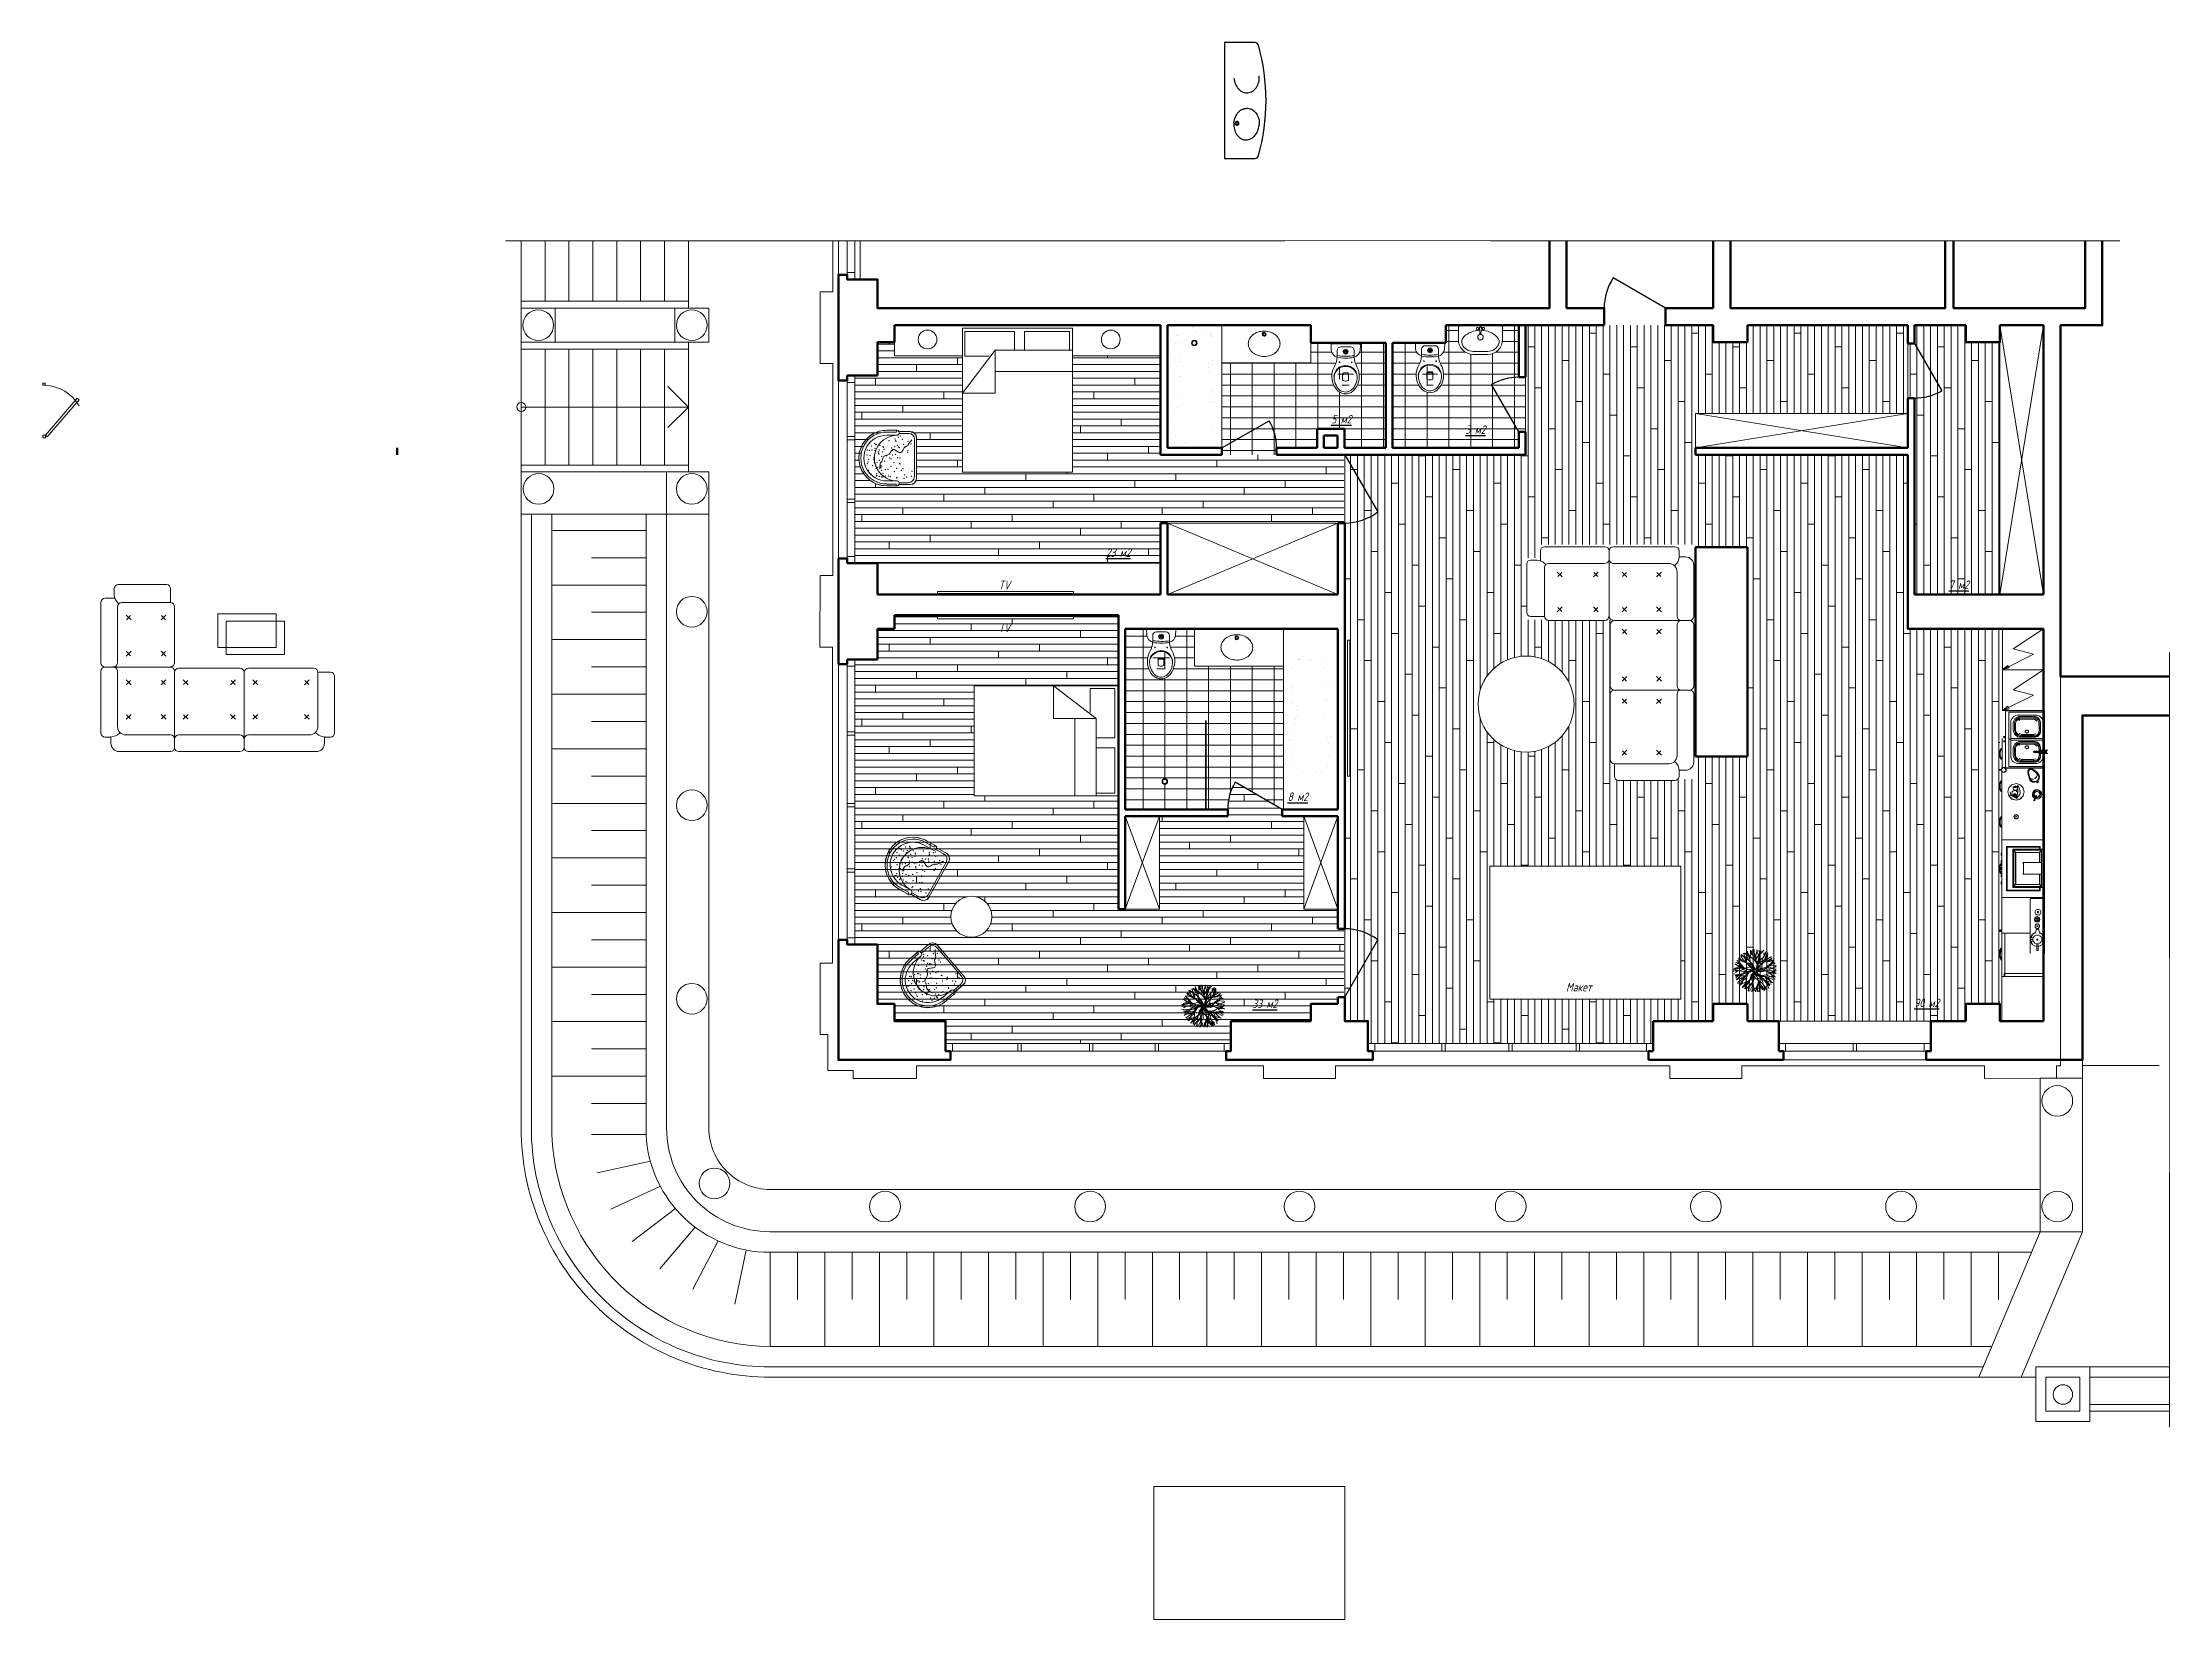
# Model space of a CAD drawing. Header units: millimetres. Extents: x 653176 to 972033, y 753746 to 925850.
# Drawn here: x 748992 to 780160, y 753746 to 776861 of the extents above; entities that cross this region are included whole.
import ezdxf

# ---------------------------------------------------------------- set-up
doc = ezdxf.new("R2010")
doc.units = ezdxf.units.MM
doc.header["$LTSCALE"] = 10
doc.set_wipeout_variables(frame=1)
doc.layers.get('0').update_dxf_attribs({"color": 65, "lineweight": 25})
for name, color, linetype, lineweight in [('!_Пилястры', 251, 'Continuous', 5), ('!_Цоколь', 2, 'Continuous', 30), ('!обводка помещений', 10, 'Continuous', 20), ('wall', 95, 'Continuous', 60), ('Y-DOOR', 3, 'Continuous', 0), ('АР-стилобат', 144, 'Continuous', 13), ('ГЕНПЛАН', 5, 'Continuous', 20), ('ГЕНПЛАН-озеленение', 74, 'Continuous', 20), ('двери', 202, 'Continuous', 9), ('Корпус 1$0$АР-стилобат', 144, 'Continuous', 9), ('МЕБ', 255, 'Continuous', 20), ('Текст', 132, 'Continuous', 25)]:
    doc.layers.add(name, color=color, linetype=linetype, lineweight=lineweight)
doc.layers.add('SANTEH', color=30, linetype='Continuous')
doc.layers.add('ме', color=7, linetype='Continuous', lineweight=15, true_color=0x01512b)
doc.styles.add('ГОСТ тип А', font='gost_a.shx', dxfattribs={"oblique": 15, "height": 125})
pattern_1 = [(0, (0, 0), (320, 160), [320]), (90, (0, 0), (-320, 160), [160])]
pattern_2 = [(90, (-40, 2e-15), (-100, 6e-15), []), (180, (-40, 2e-15), (-400, -400), [100, -1400]), (180, (-240, 600), (-400, -400), [100, -1400])]

msp = doc.modelspace()

# ---------------------------------------------------------------- texts
at = {"layer": 'Текст', "ltscale": 150, "char_height": 125, "attachment_point": 4, "style": 'ГОСТ тип А'}
for s, insert in [('{\\L5 м2}', (767877.3, 771339.6)), ('{\\L3 м2}', (769844.3, 771186.6)), ('{\\L23 м2}', (764575, 769384.1)), ('TV', (763001.6, 768909.6)), ('{\\L7 м2}', (776928, 768913.6)), ('TV', (763001.6, 768280.9)), ('{\\L8 м2}', (767237.6, 765805.8)), ('Макет', (771317.6, 763014.9)), ('{\\L33 м2}', (766721.2, 762770.5)), ('{\\L90 м2}', (776420.9, 762783.4))]:
    msp.add_mtext(s, dxfattribs=dict(at, insert=insert))

# ---------------------------------------------------------------- blocks, each defined once
blk = doc.blocks.new('дерев')
at = {"layer": 'ГЕНПЛАН-озеленение', "lineweight": 0}
for p, q in [((680299, 200031), (679833, 200103)), ((680308, 199716), (679846, 200057)), ((680372, 199523), (679885, 199869)), ((680415, 200164), (679910, 200349)), ((680232, 200182), (679927, 200053)), ((680845, 200361), (679945, 200509)), ((680485, 200095), (679979, 200268)), ((680596, 200307), (680059, 200533)), ((680686, 200450), (680262, 201063)), ((680596, 200307), (680282, 200896)), ((681150, 200139), (680299, 200031)), ((680845, 200361), (680322, 201144)), ((680975, 200202), (680415, 200164)), ((681009, 200613), (680429, 201271)), ((680797, 200784), (680472, 201097)), ((680834, 200330), (680485, 200095)), ((681072, 200353), (680596, 200307)), ((681101, 201176), (680627, 201521)), ((680686, 200450), (681265, 199954)), ((680797, 200784), (680697, 201213)), ((681339, 200486), (680797, 200784)), ((681456, 199916), (680845, 200361)), ((681435, 200855), (680946, 201500)), ((681265, 199954), (681009, 200613)), ((681022, 201528), (681289, 201192)), ((681681, 200131), (681072, 200353)), ((681427, 200663), (681101, 201176)), ((681190, 201178), (681182, 201644)), ((681265, 199954), (681494, 199438)), ((681895, 200638), (681289, 201192)), ((681681, 200131), (681339, 200486)), ((681339, 200486), (681706, 200191)), ((681427, 200663), (681382, 201799)), ((681705, 201105), (681391, 201693)), ((681574, 201367), (681411, 201690)), ((681456, 199916), (681427, 200663)), ((681782, 200022), (681435, 200855)), ((681435, 200855), (681781, 200184)), ((682106, 199411), (681456, 199916)), ((681456, 199916), (681913, 199647)), ((681900, 201045), (681574, 201367)), ((681824, 199720), (681681, 200131)), ((681705, 201105), (681895, 200638)), ((681706, 200191), (681895, 200638)), ((681714, 201880), (681900, 201045)), ((681895, 200638), (681766, 200166)), ((681766, 200166), (681892, 199797)), ((681781, 200184), (681900, 201045)), ((682122, 199467), (681782, 200022)), ((681800, 200872), (682169, 201541)), ((681893, 200330), (681801, 199764)), ((681851, 201956), (682028, 201326)), ((681871, 200333), (681853, 200035)), ((681853, 200035), (682219, 199500)), ((681900, 201045), (681871, 200333)), ((682069, 200744), (681893, 200330)), ((682169, 201541), (682006, 201821)), ((682028, 201326), (682152, 201896)), ((682028, 201326), (682069, 200744)), ((682069, 200744), (682434, 201214)), ((682306, 201313), (682132, 201947)), ((682169, 201541), (682223, 201835)), ((682182, 199569), (682314, 200216)), ((682219, 199500), (682592, 200026)), ((682223, 199523), (682475, 200371)), ((682522, 200867), (682306, 201313)), ((682314, 200216), (682667, 200805)), ((682391, 200149), (682314, 199549)), ((682314, 199549), (683077, 199860)), ((682728, 200008), (682361, 199526)), ((682644, 200066), (682383, 199804)), ((682496, 200315), (682391, 200149)), ((682475, 200371), (682403, 199905)), ((682403, 199905), (682644, 200066)), ((682434, 201214), (682574, 201916)), ((682434, 201214), (682984, 201772)), ((682475, 200371), (683065, 200608)), ((682667, 200805), (682479, 200357)), ((682479, 200357), (682761, 200485)), ((683025, 200654), (682496, 200315)), ((682522, 200867), (682588, 201852)), ((682592, 200026), (682522, 200867)), ((682522, 200867), (682669, 200085)), ((682732, 201375), (682537, 201913)), ((682555, 201360), (682860, 201814)), ((683077, 199860), (682616, 199597)), ((683206, 200006), (682644, 200066)), ((682667, 200805), (682732, 201375)), ((682667, 200805), (683068, 201339)), ((682669, 200085), (682970, 200598)), ((682970, 200598), (682728, 200008)), ((682942, 201064), (683042, 201790)), ((682942, 201064), (682970, 200598)), ((682970, 200598), (683279, 200994)), ((683482, 200989), (683025, 200654)), ((683044, 201290), (683445, 201732)), ((683065, 200608), (683044, 201290)), ((683065, 200608), (683478, 200954)), ((683068, 201339), (683312, 201709)), ((683077, 199860), (683768, 200166)), ((683077, 199860), (683738, 199511)), ((683151, 199557), (683647, 199974)), ((683924, 200259), (683206, 200006)), ((683206, 200006), (683905, 199898)), ((683279, 200994), (683451, 201572)), ((683279, 200994), (683822, 201243)), ((683423, 200013), (683755, 200804)), ((683478, 200954), (683670, 201500)), ((683478, 200954), (684004, 201183)), ((683743, 201441), (683482, 200989)), ((683565, 200133), (683812, 200637)), ((683629, 199676), (684158, 199996)), ((683647, 199974), (683845, 200408)), ((683717, 200611), (684121, 200963)), ((683746, 200191), (683717, 200611)), ((683755, 200804), (684051, 201171)), ((683768, 200166), (684346, 200871)), ((683768, 200166), (684707, 200227)), ((683812, 200637), (684225, 200982)), ((683845, 200408), (684310, 200760)), ((683845, 200408), (684512, 200386)), ((683905, 199898), (684764, 200071)), ((683919, 200787), (683960, 201115)), ((683924, 200259), (684667, 200320)), ((684158, 199996), (684592, 200121)), ((684158, 199996), (684580, 199868)), ((680233, 199172), (679650, 199298)), ((680179, 199168), (679736, 199195)), ((680308, 199716), (679739, 199610)), ((679753, 199702), (680275, 199702)), ((680372, 199523), (679786, 199384)), ((680480, 199197), (679802, 198920)), ((680605, 198682), (679846, 198879)), ((680418, 198714), (679871, 198751)), ((680605, 198682), (679926, 198452)), ((680316, 198859), (679947, 198421)), ((680860, 198931), (679975, 198496)), ((680582, 198522), (680121, 198054)), ((680710, 198275), (680155, 198097)), ((680453, 198289), (680172, 198188)), ((680842, 199088), (680179, 199168)), ((680814, 199531), (680233, 199172)), ((680253, 197806), (680710, 198275)), ((680275, 199702), (680793, 199474)), ((680453, 198289), (680293, 198008)), ((680814, 199531), (680308, 199716)), ((680842, 199088), (680316, 198859)), ((680870, 199454), (680372, 199523)), ((680388, 197726), (681017, 198303)), ((681218, 198304), (680453, 198289)), ((680480, 199197), (680870, 199454)), ((680860, 198931), (680582, 198522)), ((681194, 198601), (680605, 198682)), ((681585, 198085), (680624, 197478)), ((680901, 197861), (680703, 197558)), ((680710, 198275), (681194, 198601)), ((681064, 198105), (680711, 197538)), ((680793, 199474), (681352, 199185)), ((681314, 199139), (680814, 199531)), ((680842, 199088), (681324, 199149)), ((681529, 199077), (680842, 199088)), ((681258, 197623), (680858, 197383)), ((680860, 198931), (681465, 199450)), ((681554, 199412), (680860, 198931)), ((680870, 199454), (681502, 199539)), ((681465, 199450), (680870, 199454)), ((681017, 198303), (680901, 197861)), ((681017, 198303), (681649, 198635)), ((681823, 198632), (681017, 198303)), ((681038, 197302), (681196, 197701)), ((681064, 198105), (681372, 198503)), ((681324, 199149), (681073, 199329)), ((681415, 197996), (681101, 197250)), ((681194, 198601), (681641, 198655)), ((681372, 198503), (681196, 197701)), ((681303, 197546), (681242, 196964)), ((681585, 198085), (681303, 197546)), ((682174, 199344), (681314, 199139)), ((681314, 199139), (681754, 199310)), ((681352, 199185), (681549, 199177)), ((681372, 198503), (681846, 198627)), ((681854, 198563), (681372, 198503)), ((681963, 198713), (681415, 197996)), ((681415, 197996), (681823, 198632)), ((681795, 197479), (681474, 197178)), ((681494, 199438), (681851, 199343)), ((681754, 199310), (681494, 199438)), ((681502, 199539), (682102, 199462)), ((682155, 199286), (681529, 199077)), ((681549, 199177), (682106, 199411)), ((682196, 199352), (681554, 199412)), ((681837, 197748), (681558, 196917)), ((682218, 198483), (681585, 198085)), ((681641, 198655), (682177, 198859)), ((681649, 198635), (681915, 198768)), ((681795, 197479), (681687, 197041)), ((682138, 197732), (681721, 196888)), ((681918, 198571), (681782, 198097)), ((681782, 198097), (681854, 198563)), ((681782, 198097), (681795, 197479)), ((681801, 199764), (682223, 199523)), ((681913, 199647), (681801, 199764)), ((682140, 197550), (681821, 196876)), ((682102, 199462), (681824, 199720)), ((682280, 198299), (681837, 197748)), ((681846, 198627), (682103, 198921)), ((681851, 199343), (682122, 199467)), ((681892, 199797), (682182, 199569)), ((681915, 198768), (682196, 199352)), ((682203, 198901), (681918, 198571)), ((681918, 198571), (682031, 197933)), ((682309, 197544), (681956, 196977)), ((682273, 199285), (681963, 198713)), ((682031, 197933), (682309, 197544)), ((682103, 198921), (682155, 199286)), ((682218, 198483), (682138, 197732)), ((682138, 197732), (682459, 196879)), ((682140, 197550), (682280, 198299)), ((682170, 197738), (682548, 197554)), ((682177, 198859), (682174, 199344)), ((682221, 199014), (682177, 198859)), ((682178, 198108), (682696, 197424)), ((682287, 199270), (682203, 198901)), ((682210, 197924), (682523, 197459)), ((682330, 199300), (682218, 198483)), ((682218, 198483), (682221, 199014)), ((682517, 199112), (682273, 199285)), ((682280, 198299), (682613, 198756)), ((682521, 198712), (682287, 199270)), ((682309, 197544), (682381, 196966)), ((682811, 198933), (682330, 199300)), ((682982, 199456), (682335, 199407)), ((682335, 199407), (682605, 198821)), ((682773, 199637), (682353, 199392)), ((682353, 199392), (682961, 198750)), ((682383, 199804), (682355, 199507)), ((682355, 199507), (683006, 199524)), ((682361, 199526), (682723, 199638)), ((682756, 199542), (682414, 199404)), ((682414, 199404), (682908, 198966)), ((682613, 198756), (682517, 199112)), ((682910, 198207), (682521, 198712)), ((682523, 197459), (682616, 196928)), ((682548, 197554), (682651, 197028)), ((682961, 198750), (682594, 199045)), ((682594, 199045), (682613, 198756)), ((682605, 198821), (683368, 198460)), ((682616, 199597), (682773, 199637)), ((683368, 198460), (682617, 198724)), ((682617, 198724), (682910, 198207)), ((682696, 197424), (682867, 196985)), ((682723, 199638), (683151, 199557)), ((683138, 199466), (682756, 199542)), ((683217, 199274), (682773, 199637)), ((682903, 198759), (682811, 198933)), ((682961, 198750), (682872, 198120)), ((682872, 198120), (682964, 197589)), ((682872, 198120), (683473, 197797)), ((682964, 197589), (682900, 197019)), ((682932, 198131), (682903, 198759)), ((682908, 198966), (683241, 198366)), ((683328, 197998), (682910, 198207)), ((682910, 198207), (683100, 197741)), ((682948, 198753), (682917, 198445)), ((682993, 197568), (682932, 198131)), ((683241, 198366), (682948, 198753)), ((682964, 197589), (683341, 197150)), ((683231, 199291), (682982, 199456)), ((683254, 197116), (682993, 197568)), ((683006, 199524), (683901, 199408)), ((683100, 197741), (683044, 197147)), ((683100, 197741), (683513, 197304)), ((683483, 199118), (683138, 199466)), ((683901, 199408), (683146, 199444)), ((683146, 199444), (683833, 198910)), ((683151, 199557), (683629, 199676)), ((683629, 199676), (683190, 199505)), ((683190, 199505), (683483, 199118)), ((683487, 198915), (683217, 199274)), ((683833, 198910), (683231, 199291)), ((683241, 198366), (683703, 198025)), ((683241, 198366), (683503, 197752)), ((683328, 197998), (683907, 197549)), ((683368, 198460), (683862, 198424)), ((683368, 198460), (684187, 197911)), ((683473, 197797), (683655, 197228)), ((683483, 199118), (684265, 199366)), ((683982, 199050), (683483, 199118)), ((684012, 198659), (683487, 198915)), ((683487, 198915), (683712, 198363)), ((683503, 197752), (683702, 197355)), ((683703, 198025), (684267, 197925)), ((683712, 198363), (683921, 197608)), ((683712, 198363), (684250, 197891)), ((683733, 199084), (684128, 198429)), ((683738, 199511), (684346, 199536)), ((683738, 199511), (684745, 198982)), ((683778, 198185), (684019, 197694)), ((683833, 198910), (684275, 199031)), ((684649, 198654), (683833, 198910)), ((683862, 198424), (684498, 198258)), ((683901, 199408), (684704, 199509)), ((683982, 199050), (684649, 199027)), ((684646, 198497), (684012, 198659)), ((684012, 198659), (684444, 198266)), ((684128, 198429), (684452, 198431)), ((684128, 198429), (684355, 198236)), ((684690, 199429), (684265, 199366)), ((684275, 199031), (684636, 199011)), ((684303, 199459), (684710, 199233)), ((684346, 199536), (684881, 199775)), ((682600, 197291), (682863, 197092))]:
    blk.add_line(p, q, dxfattribs=at)
blk = doc.blocks.new('*U907')
at = {"color": 0, "linetype": 'ByBlock', "lineweight": -2}
for p, q in [((0.2, 0), (0.2, 0.345)), ((0.6, 0), (0.6, 0.345)), ((1, 0), (1, 0.345)), ((1.4, 0), (1.4, 0.345)), ((1.8, 0), (1.8, 0.345)), ((2.2, 0), (2.2, 0.345)), ((2.6, 0), (2.6, 0.345)), ((3, 0), (3, 0.345)), ((3.4, 0), (3.4, 0.345)), ((3.8, 0), (3.8, 0.345)), ((4.2, 0), (4.2, 0.345)), ((4.6, 0), (4.6, 0.345)), ((5, 0), (5, 0.345)), ((5.4, 0), (5.4, 0.345)), ((5.8, 0), (5.8, 0.345)), ((6.2, 0), (6.2, 0.345)), ((6.6, 0), (6.6, 0.345)), ((7, 0), (7, 0.345)), ((7.4, 0), (7.4, 0.345)), ((7.8, 0), (7.8, 0.345)), ((8.2, 0), (8.2, 0.345)), ((8.6, 0), (8.6, 0.345)), ((9, 0), (9, 0.345))]:
    blk.add_line(p, q, dxfattribs=at)
for points in [[(0, 0), (0, 0.69)], [(0.4, 0), (0.4, 0.69)], [(0.8, 0), (0.8, 0.69)], [(1.2, 0), (1.2, 0.69)], [(1.6, 0), (1.6, 0.69)], [(2, 0), (2, 0.69)], [(2.4, 0), (2.4, 0.69)], [(2.8, 0), (2.8, 0.69)], [(3.2, 0), (3.2, 0.69)], [(3.6, 0), (3.6, 0.69)], [(4, 0), (4, 0.69)], [(4.4, 0), (4.4, 0.69)], [(4.8, 0), (4.8, 0.69)], [(5.2, 0), (5.2, 0.69)], [(5.6, 0), (5.6, 0.69)], [(6, 0), (6, 0.69)], [(6.4, 0), (6.4, 0.69)], [(6.8, 0), (6.8, 0.69)], [(7.2, 0), (7.2, 0.69)], [(7.6, 0), (7.6, 0.69)], [(8, 0), (8, 0.69)], [(8.4, 0), (8.4, 0.69)], [(8.8, 0), (8.8, 0.69)]]:
    blk.add_lwpolyline(points, dxfattribs=at)
blk = doc.blocks.new('*U908')
at = {"color": 0, "linetype": 'ByBlock', "lineweight": -2}
for p, q in [((0.2, 0), (0.2, 0.4)), ((0.6, 0), (0.6, 0.4)), ((1, 0), (1, 0.4)), ((1.4, 0), (1.4, 0.4)), ((1.8, 0), (1.8, 0.4)), ((2.2, 0), (2.2, 0.4)), ((2.6, 0), (2.6, 0.4)), ((3, 0), (3, 0.4)), ((3.4, 0), (3.4, 0.4)), ((3.8, 0), (3.8, 0.4)), ((4.2, 0), (4.2, 0.4))]:
    blk.add_line(p, q, dxfattribs=at)
for points in [[(0, 0), (0, 0.69)], [(0.4, 0), (0.4, 0.69)], [(0.8, 0), (0.8, 0.69)], [(1.2, 0), (1.2, 0.69)], [(1.6, 0), (1.6, 0.69)], [(2, 0), (2, 0.69)], [(2.4, 0), (2.4, 0.69)], [(2.8, 0), (2.8, 0.69)], [(3.2, 0), (3.2, 0.69)], [(3.6, 0), (3.6, 0.69)], [(4, 0), (4, 0.69)]]:
    blk.add_lwpolyline(points, dxfattribs=at)
blk = doc.blocks.new('Корпус 1$0$lestnica_naruzh(2)')
at = {"color": 0, "linetype": 'ByBlock', "lineweight": -2}
for p, q in [((-1942974, 60355), (-1942974, 58455)), ((-1942974, 60355), (-1940524, 60355)), ((-1942974, 60355), (-1940524, 60355)), ((-1942974, 60255), (-1940524, 60255)), ((-1942624, 60255), (-1942624, 58555)), ((-1942274, 60255), (-1942274, 58555)), ((-1941924, 60255), (-1941924, 58555)), ((-1941574, 60255), (-1941574, 58555)), ((-1941224, 60255), (-1941224, 58555)), ((-1940874, 60255), (-1940874, 58555)), ((-1940524, 60355), (-1940524, 58455)), ((-1940524, 59405), (-1942974, 59405)), ((-1942974, 58555), (-1940524, 58555)), ((-1942974, 58455), (-1940524, 58455))]:
    blk.add_line(p, q, dxfattribs=at)
for points in [[(-1942974, 59405), (-1942674, 59705)], [(-1942974, 59405), (-1942674, 59105)]]:
    blk.add_lwpolyline(points, dxfattribs=at)
blk.add_circle((-1940524, 59405), 66, dxfattribs=at)
blk = doc.blocks.new('1 и 2 корпус')
at = {"layer": '!_Цоколь', "color": 250, "lineweight": 20, "ltscale": 100}
for p, q in [((17041, -3089), (16143, -5219)), ((17661, -3089), (16763, -5219))]:
    blk.add_line(p, q, dxfattribs=at)
for points in [[(-5219, 10450), (-2469, 10450), (-2469, 9950), (-5219, 9950)], [(-5219, 10450), (-4719, 10450), (-4719, 9950), (-5219, 9950)], [(-2969, 10450), (-2469, 10450), (-2469, 9950), (-2969, 9950)], [(-5219, 8050), (-2469, 8050), (-2469, 7430), (-5219, 7430)], [(17041, -838), (17661, -838), (17661, -3089), (17041, -3089)]]:
    blk.add_lwpolyline(points, close=True, dxfattribs=at)
for points in [[(17661, -650), (17661, -3089), (-1569, -3089, -0.414214), (-3089, -1569), (-3089, 8050)], [(17041, -836), (17041, -2469), (-1569, -2469, -0.414214), (-2469, -1569), (-2469, 8050)]]:
    blk.add_lwpolyline(points, format="xyb", dxfattribs=at)
for centre in [(-4969, 10200, 74), (-4969, 10200), (-2719, 10200), (-4964, 7800), (-2719, 7800), (-2719, 6000), (-2719, 3163), (-2719, 326), (17291, -1170), (-2386, -2380), (17291, -2718), (112, -2719, -74), (3118, -2719, -74), (6186, -2719, -74), (9281, -2719), (12141, -2719, 0), (15001, -2719)]:
    blk.add_circle(centre, 225, dxfattribs=at)
at = {"color": 250, "lineweight": 20}
for p, q in [((-4769, 7430), (-4769, -1662)), ((-3389, 7430), (-3389, -1662)), ((-3389, -1662), (-4189, -1662)), ((-3326, -2052), (-4107, -2225)), ((-3180, -2420), (-3906, -2757)), ((-2959, -2747), (-3595, -3233)), ((-2672, -3019), (-3188, -3630)), ((-2333, -3223), (-2706, -3931)), ((-1923, -3356), (-2089, -4150)), ((-1570, -3390), (16914, -3390)), ((-1570, -4770), (16332, -4770))]:
    blk.add_line(p, q, dxfattribs=at)
at = {"color": 250, "lineweight": 20, "ltscale": 0.5, "const_width": 0.05, "flags": 128}
blk.add_lwpolyline([(-5220, 7850), (-5220, 8150)], dxfattribs=at)
at = {"color": 250, "lineweight": 20}
for centre, radius, start, end in [((-1534, -1533), 3237, 182.2812, 269.3671), ((-1572, -1570), 1820, 182.8822, 270.0483)]:
    blk.add_arc(centre, radius, start, end, dxfattribs=at)
at = {"layer": 'ГЕНПЛАН', "color": 250, "lineweight": 20}
for p, q in [((-1608, -5069), (16198, -5069)), ((-1608, -5219), (16763, -5219))]:
    blk.add_line(p, q, dxfattribs=at)
for points in [[(-5219, 7430), (-5220, -1569)], [(-5070, 7430), (-5070, -1599)]]:
    blk.add_lwpolyline(points, dxfattribs=at)
for points in [[(-5220, -1569, 0.414214), (-1570, -5219, 0.414214)], [(-5070, -1569, 0.414214), (-1570, -5069)]]:
    blk.add_lwpolyline(points, format="xyb", dxfattribs=at)
at = {"layer": 'Корпус 1$0$АР-стилобат', "color": 250, "lineweight": 20}
blk.add_line((17661, -2820), (17661, -3069), dxfattribs=at)
at = {"color": 250, "lineweight": 20, "zscale": 1999.999999999998}
for name, p, xscale, yscale, rotation in [('*U908', (-3389, 7191), -1999.999999999994, 1999.999999999994, 90), ('*U907', (-1570, -3390), -1999.999999999995, 1999.999999999995, 179.9999999999992)]:
    blk.add_blockref(name, p, dxfattribs=dict(at, xscale=xscale, yscale=yscale, rotation=rotation))
at = {"layer": 'Корпус 1$0$АР-стилобат', "color": 250, "lineweight": 20, "xscale": -0.9999999999999999, "rotation": 359.9999999894983}
blk.add_blockref('Корпус 1$0$lestnica_naruzh(2)', (-1945743, -50405), dxfattribs=at)
blk = doc.blocks.new('S_38')
at = {"layer": '!обводка помещений', "lineweight": 13}
for p, q in [((-264, 1), (264, -1)), ((-278, -14), (-275, -121)), ((278, -17), (274, -123)), ((-59, -567), (-59, -684)), ((-45, -574), (-59, -598)), ((-54, -557), (-45, -574)), ((-45, -553), (39, -553)), ((-45, -574), (39, -574)), ((49, -557), (39, -574)), ((39, -574), (53, -598)), ((53, -567), (53, -684))]:
    blk.add_line(p, q, dxfattribs=at)
at = {"layer": '!обводка помещений', "lineweight": 13, "ltscale": 0.05}
for p, q in [((-162, -125), (-162, -253)), ((-91, -56), (91, -56)), ((160, -127), (160, -255))]:
    blk.add_line(p, q, dxfattribs=at)
at = {"layer": '!обводка помещений', "lineweight": 13}
for centre in [(-117, -349), (114, -351)]:
    blk.add_circle(centre, 7, dxfattribs=at)
at = {"layer": '!обводка помещений', "lineweight": 13, "ltscale": 0.05}
for radius in [46.2, 27.7, 9.24]:
    blk.add_circle((-1, -146), radius, dxfattribs=at)
at = {"layer": '!обводка помещений', "lineweight": 13}
for centre, radius, start, end in [((-264, -13), 14, 89.7373, 186.6199), ((-114, -99), 162, 187.6448, 251.5505), ((-533, -236), 371, 329.0782, 357.3657), ((3, 597), 867, 259.0299, 280.4447), ((531, -241), 371, 182.1089, 210.3965), ((114, -100), 162, 287.9241, 351.8298), ((264, -15), 14, 352.8547, 89.7373), ((-3, -631), 221, 1.8098, 177.6648), ((-3, -650), 222, 6.6997, 172.7749), ((-45, -567), 14, 89.7373, 179.7373), ((-45, -684), 14, 179.7373, 243.9899), ((-3, -597), 111, 243.9899, 295.4848), ((39, -567), 14, 359.7373, 89.7373), ((39, -684), 14, 295.4848, 359.7373)]:
    blk.add_arc(centre, radius, start, end, dxfattribs=at)
at = {"layer": '!обводка помещений', "lineweight": 13, "ltscale": 0.05}
for centre, radius, start, end in [((-92, -126), 70, 89.7373, 179.7373), ((4, 856), 1092, 261.2625, 269.7373), ((4, 856), 1092, 269.7373, 278.2122), ((90, -126), 70, 359.7373, 89.7373)]:
    blk.add_arc(centre, radius, start, end, dxfattribs=at)
at = {"layer": '!обводка помещений', "lineweight": 13, "extrusion": (4.68059e-16, 1.02024e-13, -1)}
blk.add_ellipse((-3, -623), major_axis=(-11, 329), ratio=0.79083, start_param=3.19005, end_param=5.418271, dxfattribs=at)
at = {"layer": '!обводка помещений', "lineweight": 13}
blk.add_ellipse((-3, -623), major_axis=(14, 329), ratio=0.79083, start_param=3.19005, end_param=5.398481, dxfattribs=at)
blk.add_open_spline([(218, -624), (218, -636), (217, -648), (206, -756), (158, -844), (32, -928), (-41, -927), (-168, -840), (-217, -748), (-223, -639), (-223, -630), (-223, -622)], degree=3, knots=[1.570609, 1.570609, 1.570609, 1.570609, 1.68907, 1.68907, 2.658139, 2.658139, 3.627208, 3.627208, 4.629098, 4.629098, 4.712513, 4.712513, 4.712513, 4.712513], dxfattribs=at)
blk = doc.blocks.new('kreslo')
at = {"layer": '!обводка помещений'}
for p, q in [((727163, 770140), (727163, 770005)), ((727163, 769986), (727163, 770002)), ((727181, 769796), (727182, 769961)), ((727190, 770140), (727190, 770050)), ((727190, 770050), (727190, 770005)), ((727190, 769959), (727208, 769959)), ((727208, 769824), (727208, 769959)), ((727236, 769986), (727236, 770140)), ((727905, 769986), (727905, 770140)), ((727933, 769823), (727933, 769959)), ((727951, 769959), (727933, 769959)), ((727951, 770140), (727951, 770004)), ((727960, 769796), (727961, 769961)), ((727978, 770140), (727978, 770004)), ((727978, 769986), (727978, 770003)), ((727570, 769706), (727272, 769706)), ((727570, 769733), (727299, 769733)), ((727570, 769733), (727842, 769733)), ((727570, 769706), (727869, 769706))]:
    blk.add_line(p, q, dxfattribs=at)
blk.add_lwpolyline([(727272, 769706), (727272, 769706), (727232, 769714), (727208, 769732), (727185, 769764), (727186, 769961), (727174, 769963), (727162, 769978), (727163, 770005), (727163, 770140, -0.871202), (727963, 770251, -0.068832), (727978, 770140), (727978, 769986, -0.302421), (727961, 769961), (727960, 769796, -0.377172), (727879, 769706)], format="xyb", close=True, dxfattribs=at)
blk.add_lwpolyline([(727412, 770241), (727445, 770240), (727470, 770238), (727488, 770235), (727500, 770230), (727508, 770225), (727513, 770220), (727517, 770215), (727522, 770211), (727529, 770207), (727538, 770204), (727548, 770201), (727558, 770198), (727569, 770195), (727579, 770191), (727588, 770186), (727596, 770179), (727601, 770172), (727605, 770163), (727608, 770153), (727611, 770143), (727614, 770133), (727617, 770122), (727622, 770112), (727629, 770103), (727638, 770095), (727648, 770088), (727660, 770081), (727671, 770074), (727681, 770067), (727689, 770060), (727695, 770052), (727697, 770042), (727695, 770031), (727690, 770020), (727682, 770007), (727674, 769994), (727665, 769981), (727658, 769968), (727653, 769955), (727651, 769944), (727653, 769933), (727659, 769924), (727668, 769916), (727679, 769908), (727691, 769901), (727702, 769895), (727713, 769889), (727722, 769883), (727729, 769877), (727734, 769872), (727737, 769866), (727739, 769861), (727741, 769855), (727744, 769850), (727747, 769844), (727752, 769838), (727758, 769832), (727767, 769826), (727776, 769820), (727787, 769812), (727799, 769804), (727812, 769794), (727825, 769784), (727838, 769771)], dxfattribs=at)
for centre, major_axis, start_param, end_param in [((727571, 770140), (392, 111), 6.008292, 9.149885), ((727571, 770140), (366, 103), 6.008292, 9.149885), ((727571, 770140), (322, 91), 6.008292, 9.149885), ((727570, 769986), (322, 91), 6.008292, 9.149885), ((727177, 770005), (13.1, 3.7), 2.8667, 6.008292), ((727190, 769986), (26.1, 7.4), 2.8667, 4.437496), ((727208, 769986), (26.1, 7.4), 4.437496, 6.008292), ((727933, 769986), (26.1, 7.4), 2.8667, 4.437496), ((727964, 770004), (13.1, 3.7), 2.8667, 6.008292), ((727951, 769986), (26.1, 7.4), 4.437496, 6.008292), ((727272, 769796), (87.1, 24.6), 2.8667, 4.437496), ((727299, 769824), (87.1, 24.6), 2.8667, 4.437496), ((727842, 769823), (87.1, 24.6), 4.437496, 6.008292), ((727869, 769796), (87.1, 24.6), 4.437496, 6.008292)]:
    blk.add_ellipse(centre, major_axis=major_axis, ratio=1, start_param=start_param, end_param=end_param, dxfattribs=at)
for p in [(727287, 770208), (727301, 770208), (727304, 770246), (727306, 770294), (727310, 770159), (727316, 770281), (727339, 770372), (727344, 770287), (727345, 770193), (727389, 770213), (727391, 770405), (727401, 770161), (727418, 770297), (727430, 770225), (727436, 770276), (727453, 770231), (727453, 770214), (727454, 770300), (727460, 770347), (727488, 770422), (727491, 770314), (727501, 770323), (727507, 770282), (727513, 770414), (727526, 770172), (727536, 770249), (727541, 770325), (727550, 770405), (727557, 770326), (727580, 770326), (727597, 770213), (727604, 770384), (727615, 770431), (727632, 770253), (727633, 770260), (727658, 770260), (727659, 770264), (727662, 770206), (727683, 770311), (727686, 770396), (727688, 770358), (727689, 770246), (727691, 770426), (727698, 770178), (727714, 770313), (727730, 770188), (727741, 770197), (727749, 770361), (727758, 770240), (727768, 770304), (727771, 770291), (727789, 770316), (727275, 769888), (727280, 769993), (727289, 769991), (727292, 769850), (727298, 770088), (727309, 770112), (727322, 769877), (727371, 770029), (727392, 769926), (727407, 770123), (727413, 769903), (727422, 769994), (727451, 770079), (727485, 769946), (727494, 769952), (727503, 770032), (727557, 770079), (727570, 770096), (727571, 769946), (727576, 769982), (727607, 770140), (727618, 770058), (727624, 770012), (727684, 770051), (727718, 770067), (727721, 769955), (727733, 769871), (727735, 769970), (727737, 770025), (727758, 769985), (727770, 769893), (727815, 770003), (727824, 770109), (727827, 770009), (727843, 769912), (727852, 770020), (727873, 769968), (727896, 769943), (727304, 769773), (727374, 769771), (727654, 769835), (727685, 769828), (727777, 769786), (727817, 769827), (727926, 769830), (727926, 769830)]:
    blk.add_point(p, dxfattribs=at)
blk = doc.blocks.new('s_46')
at = {"layer": '!обводка помещений', "ltscale": 600}
h = blk.add_hatch(color=256, dxfattribs=at)
edge = h.paths.add_edge_path()
edge.add_line((13, 62), (14, 54))
edge.add_ellipse((4, 52), major_axis=(-10.1, 0), ratio=1, start_angle=540, end_angle=550.1755, ccw=False)
edge.add_arc((4, 52), 10.1, 270, 360, ccw=False)
edge.add_line((4, 42), (4, 41))
edge.add_line((4, 41), (12, 41))
edge.add_arc((4, 52), 13.4, 664.6981, 766.4848)
h.paths.add_polyline_path([(4, 41), (-3, 41, 0.152567), (4, 39)])
h.paths.add_polyline_path([(12, 41), (4, 41), (4, 39, 0.152567)])
h.paths.add_polyline_path([(-6, 54), (-5, 62, 0.475833), (-3, 41), (4, 41), (4, 42, -0.46724)])
for p, q in [((-6, 52), (-1, 110)), ((-6, 52), (-1, 110)), ((9, 110), (14, 54)), ((14, 52), (9, 110)), ((14, 54), (14, 52))]:
    blk.add_line(p, q, dxfattribs=at)
blk.add_lwpolyline([(-221, 171, -0.414214), (-71, 321), (79, 321, -0.414214), (229, 171), (229, 41), (209, 21), (-201, 21), (-221, 41)], format="xyb", close=True, dxfattribs=at)
blk.add_lwpolyline([(12, 75, 0.181638), (172, 142, 0.326351), (188, 223, 0.289814), (79, 291), (-71, 291, 0.289814), (-179, 223, 0.326351), (-164, 142, 0.181638), (-4, 75)], format="xyb", dxfattribs=at)
for points in [[(-17, 67), (-17, 68), (-17, 68), (-17, 68), (-18, 68), (-18, 68), (-18, 68), (-18, 68), (-18, 68), (-18, 68), (-18, 69), (-19, 69), (-19, 69), (-19, 69), (-19, 69), (-19, 69), (-19, 69), (-19, 69), (-20, 69), (-20, 69), (-20, 69), (-20, 69), (-20, 70), (-21, 70), (-21, 70), (-21, 70), (-21, 70), (-21, 70), (-21, 70), (-22, 70), (-22, 71), (-22, 71), (-22, 71), (-22, 71), (-22, 70), (-23, 70), (-23, 70), (-23, 70), (-23, 70), (-23, 70), (-24, 71), (-24, 71), (-24, 71), (-24, 71), (-24, 71), (-25, 71), (-25, 71), (-25, 71), (-25, 71), (-25, 71), (-25, 71), (-26, 71), (-26, 71), (-26, 71), (-26, 71), (-26, 71), (-27, 71), (-27, 71), (-27, 71), (-27, 71), (-27, 71), (-28, 71), (-28, 71), (-28, 71), (-28, 71), (-28, 71), (-29, 71), (-29, 70), (-29, 70), (-29, 70), (-29, 70), (-30, 70), (-30, 70), (-30, 70), (-31, 70), (-31, 70), (-31, 70), (-31, 69), (-32, 68), (-32, 68), (-33, 68), (-33, 68), (-34, 68), (-34, 68), (-34, 68), (-34, 67), (-34, 67), (-34, 67), (-34, 67), (-35, 67), (-35, 66), (-35, 66), (-35, 66), (-35, 66), (-36, 66), (-36, 66), (-36, 66), (-36, 65), (-36, 65), (-36, 65), (-36, 65), (-36, 65), (-36, 64), (-36, 64), (-36, 64), (-36, 64), (-36, 64), (-37, 64), (-37, 64), (-37, 63), (-37, 63), (-37, 63), (-37, 63), (-37, 63), (-37, 63), (-37, 62), (-37, 62), (-37, 62), (-37, 62), (-37, 62), (-37, 61), (-37, 61), (-37, 61), (-38, 61), (-38, 61), (-38, 61), (-38, 60), (-38, 60), (-38, 60), (-38, 60), (-38, 60), (-38, 59), (-37, 59), (-37, 59), (-37, 59), (-37, 59), (-37, 58), (-38, 58), (-38, 58), (-38, 58), (-38, 58), (-38, 57), (-38, 57), (-38, 57), (-38, 57), (-38, 57), (-37, 57), (-37, 56), (-37, 56), (-37, 56), (-37, 56), (-37, 56), (-37, 55), (-37, 55), (-37, 55), (-37, 55), (-37, 55), (-37, 54), (-37, 54), (-37, 54), (-37, 54), (-37, 54), (-36, 54), (-36, 54), (-36, 53), (-36, 53), (-36, 53), (-36, 53), (-36, 53), (-36, 52), (-36, 52), (-36, 52), (-36, 52), (-36, 52), (-36, 52), (-35, 51), (-35, 51), (-35, 51), (-35, 51), (-35, 51), (-34, 51), (-34, 51), (-34, 51), (-34, 51), (-34, 50), (-34, 50), (-34, 50), (-34, 50), (-34, 50), (-34, 49), (-33, 49), (-33, 49), (-33, 49), (-33, 49), (-33, 49), (-32, 49), (-32, 49), (-32, 49), (-32, 49), (-32, 49), (-32, 49), (-31, 48), (-31, 48), (-31, 48), (-31, 48), (-31, 48), (-31, 48), (-31, 48), (-30, 48), (-30, 48), (-30, 48), (-30, 48), (-30, 48), (-29, 48), (-29, 48), (-29, 47), (-29, 47), (-29, 47), (-28, 47), (-28, 47), (-28, 47), (-28, 47), (-28, 47), (-28, 47), (-27, 47), (-27, 47), (-27, 47), (-27, 47), (-27, 47), (-26, 47), (-26, 47), (-26, 47), (-26, 47), (-26, 47), (-25, 47), (-25, 47), (-25, 47), (-25, 46), (-25, 46), (-25, 47), (-24, 47), (-24, 47), (-24, 47), (-24, 47), (-24, 47), (-23, 47), (-23, 47), (-23, 47), (-23, 47), (-23, 47), (-22, 47), (-22, 47), (-22, 47), (-22, 47), (-22, 47), (-22, 47), (-21, 47), (-21, 47), (-21, 48), (-21, 48), (-21, 48), (-21, 48), (-20, 48), (-20, 48), (-20, 48), (-20, 48), (-20, 48), (-19, 48), (-19, 48), (-19, 48), (-19, 48), (-19, 48), (-19, 49), (-19, 49), (-18, 49), (-18, 49), (-18, 49), (-18, 50), (-18, 50), (-18, 50), (-18, 50), (-17, 50), (-17, 50), (-17, 50), (-17, 50), (-17, 50), (-17, 50), (-16, 50), (-16, 51), (-16, 51), (-16, 51), (-16, 51), (-16, 51), (-16, 52), (-16, 52), (-16, 52), (-16, 52), (-15, 52), (-15, 52), (-15, 52), (-15, 53), (-15, 53), (-15, 53), (-15, 53), (-15, 53), (-15, 53), (-15, 54), (-15, 54), (-15, 54), (-15, 54), (-15, 54), (-14, 55), (-14, 55), (-14, 55), (-14, 55), (-14, 55), (-14, 55), (-14, 56), (-14, 56), (-14, 56), (-14, 56), (-14, 56), (-14, 56), (-14, 57), (-14, 57), (-14, 57), (-14, 57), (-14, 57), (-14, 58), (-14, 58), (-13, 58), (-13, 58), (-13, 58), (-13, 59), (-13, 59), (-13, 59), (-13, 59), (-13, 59), (-13, 60), (-14, 60), (-14, 60), (-14, 60), (-14, 60), (-14, 60), (-14, 61), (-14, 61), (-14, 61), (-14, 61), (-14, 61), (-14, 62), (-14, 62), (-14, 62), (-14, 62), (-14, 62), (-14, 62), (-14, 63), (-14, 63), (-14, 63), (-15, 63), (-15, 63), (-15, 64), (-15, 64), (-15, 64), (-15, 64), (-15, 64), (-15, 65), (-15, 65), (-15, 65), (-15, 65), (-15, 65), (-15, 65), (-15, 65), (-16, 65), (-16, 66), (-16, 66), (-16, 66), (-16, 66), (-16, 66), (-16, 67), (-16, 67), (-16, 67), (-16, 67), (-17, 67), (-17, 67)], [(22, 61), (22, 61), (22, 61), (22, 62), (22, 62), (22, 62), (22, 62), (22, 62), (22, 62), (23, 63), (23, 63), (23, 63), (23, 63), (23, 63), (23, 64), (23, 64), (23, 64), (23, 64), (23, 64), (23, 65), (23, 65), (23, 65), (23, 65), (24, 65), (24, 65), (24, 65), (24, 65), (24, 66), (24, 66), (24, 66), (25, 66), (25, 66), (25, 67), (25, 67), (25, 67), (25, 67), (25, 67), (25, 67), (25, 67), (25, 68), (26, 68), (26, 68), (26, 68), (26, 68), (26, 68), (27, 68), (27, 68), (27, 68), (27, 69), (27, 69), (27, 69), (27, 69), (27, 69), (28, 69), (28, 69), (28, 69), (28, 69), (28, 69), (29, 69), (29, 69), (29, 70), (29, 70), (29, 70), (29, 70), (30, 70), (30, 70), (30, 70), (30, 70), (30, 71), (30, 71), (31, 71), (31, 71), (31, 70), (31, 70), (31, 70), (32, 70), (32, 70), (32, 70), (32, 71), (32, 71), (32, 71), (33, 71), (33, 71), (33, 71), (33, 71), (33, 71), (34, 71), (34, 71), (34, 71), (34, 71), (34, 71), (34, 71), (35, 71), (35, 71), (35, 71), (35, 71), (36, 71), (36, 71), (36, 71), (36, 71), (36, 71), (36, 71), (37, 71), (37, 71), (37, 71), (37, 70), (37, 70), (38, 70), (38, 70), (38, 70), (38, 70), (39, 70), (39, 70), (39, 70), (40, 70), (40, 69), (40, 68), (41, 68), (41, 68), (42, 68), (42, 68), (42, 68), (42, 68), (42, 67), (43, 67), (43, 67), (43, 67), (43, 67), (43, 66), (43, 66), (44, 66), (44, 66), (44, 66), (44, 66), (44, 66), (44, 65), (44, 65), (44, 65), (44, 65), (44, 65), (44, 64), (44, 64), (45, 64), (45, 64), (45, 64), (45, 64), (45, 64), (45, 63), (45, 63), (45, 63), (45, 63), (45, 63), (45, 63), (45, 62), (45, 62), (45, 62), (45, 62), (45, 62), (46, 61), (46, 61), (46, 61), (46, 61), (46, 61), (46, 61), (46, 60), (46, 60), (46, 60), (46, 60), (46, 60), (46, 59), (46, 59), (46, 59), (46, 59), (46, 59), (46, 58), (46, 58), (46, 58), (46, 58), (46, 58), (46, 57), (46, 57), (46, 57), (46, 57), (46, 57), (46, 57), (46, 56), (46, 56), (45, 56), (45, 56), (45, 56), (45, 55), (45, 55), (45, 55), (45, 55), (45, 55), (45, 54), (45, 54), (45, 54), (45, 54), (45, 54), (45, 54), (45, 54), (45, 53), (44, 53), (44, 53), (44, 53), (44, 53), (44, 52), (44, 52), (44, 52), (44, 52), (44, 52), (44, 52), (44, 51), (44, 51), (43, 51), (43, 51), (43, 51), (43, 51), (43, 51), (43, 51), (42, 51), (42, 50), (42, 50), (42, 50), (42, 50), (42, 50), (42, 49), (42, 49), (42, 49), (41, 49), (41, 49), (41, 49), (41, 49), (41, 49), (40, 49), (40, 49), (40, 49), (40, 49), (40, 48), (40, 48), (40, 48), (39, 48), (39, 48), (39, 48), (39, 48), (39, 48), (39, 48), (38, 48), (38, 48), (38, 48), (38, 48), (38, 48), (37, 47), (37, 47), (37, 47), (37, 47), (37, 47), (37, 47), (36, 47), (36, 47), (36, 47), (36, 47), (36, 47), (36, 47), (35, 47), (35, 47), (35, 47), (35, 47), (34, 47), (34, 47), (34, 47), (34, 47), (34, 47), (34, 47), (33, 46), (33, 46), (33, 47), (33, 47), (33, 47), (32, 47), (32, 47), (32, 47), (32, 47), (32, 47), (32, 47), (31, 47), (31, 47), (31, 47), (31, 47), (31, 47), (30, 47), (30, 47), (30, 47), (30, 47), (30, 47), (30, 48), (29, 48), (29, 48), (29, 48), (29, 48), (29, 48), (29, 48), (28, 48), (28, 48), (28, 48), (28, 48), (28, 48), (27, 48), (27, 48), (27, 49), (27, 49), (27, 49), (27, 49), (27, 49), (27, 50), (26, 50), (26, 50), (26, 50), (26, 50), (26, 50), (25, 50), (25, 50), (25, 50), (25, 50), (25, 50), (25, 51), (25, 51), (25, 51), (25, 51), (25, 51), (24, 52), (24, 52), (24, 52), (24, 52), (24, 52), (24, 52), (24, 52), (23, 53), (23, 53), (23, 53), (23, 53), (23, 53), (23, 53), (23, 54), (23, 54), (23, 54), (23, 54), (23, 54), (23, 55), (23, 55), (23, 55), (22, 55), (22, 55), (22, 55), (22, 56), (22, 56), (22, 56), (22, 56), (22, 56), (22, 56), (22, 57), (22, 57), (22, 57), (22, 57), (22, 57), (22, 58), (22, 58), (22, 58), (22, 58), (22, 58), (22, 59), (22, 59), (22, 59), (22, 59), (22, 59), (22, 60), (22, 60), (22, 60), (22, 60), (22, 60), (22, 60), (22, 61), (22, 61)]]:
    blk.add_lwpolyline(points, close=True, dxfattribs=at)
blk.add_circle((4, 146), 28, dxfattribs=at)
for centre, radius, start, end in [((4, 52), 10.1, 169.8245, 0), ((4, 108), 5.42, 24.6783, 155.3217)]:
    blk.add_arc(centre, radius, start, end, dxfattribs=at)
for centre, major_axis, ratio, start_param, end_param in [((4, 52), (-10.1, 0), 1, 6.10559, 9.602373), ((4, 110), (-4.93, 0), 0.641024, 3.141593, 6.283185)]:
    blk.add_ellipse(centre, major_axis=major_axis, ratio=ratio, start_param=start_param, end_param=end_param, dxfattribs=at)
blk = doc.blocks.new('bed')
at = {"color": 0, "linetype": 'ByBlock', "lineweight": 13}
blk.add_line((764084, 767414), (762951, 767414), dxfattribs=at)
for points in [[(762472, 767739), (762472, 765626), (764084, 765626), (764084, 767739)], [(762951, 767414), (762951, 766786), (762472, 766786)]]:
    blk.add_lwpolyline(points, close=True, dxfattribs=at)
for points in [[(762862, 767327), (762510, 767327), (762510, 767686), (763236, 767686), (763236, 767414)], [(764043, 767414), (764043, 767686), (763383, 767686), (763383, 767414)], [(762951, 767100), (764084, 767100)]]:
    blk.add_lwpolyline(points, dxfattribs=at)
blk = doc.blocks.new('дверь')
at = {"layer": 'двери'}
for points in [[(563764, 910696), (563734, 910696), (563734, 910661), (563764, 910661)], [(564498, 910655), (563953, 910190), (563977, 910163), (564521, 910628)], [(564534, 910691), (564498, 910691), (564498, 910655), (564534, 910655)]]:
    blk.add_lwpolyline(points, close=True, dxfattribs=at)
blk.add_arc((564389, 910696), 626, 183.2052, 238.7851, dxfattribs=at)
blk = doc.blocks.new('divan')
at = {"layer": 'ме'}
for p, q in [((727452, 766543), (727452, 765495)), ((727612, 766614), (727523, 766614)), ((727625, 766721), (727625, 766614)), ((728635, 766863), (727767, 766863)), ((727878, 766579), (728280, 766579)), ((728280, 766579), (728635, 766579)), ((728706, 765514), (728706, 766792)), ((729463, 766863), (728777, 766863)), ((728777, 766579), (729463, 766579)), ((729818, 766863), (729463, 766863)), ((729818, 766579), (729463, 766579)), ((730362, 766863), (729960, 766863)), ((730362, 766579), (729960, 766579)), ((731112, 766863), (730362, 766863)), ((731001, 766579), (730362, 766579)), ((731254, 766614), (731254, 766721)), ((731356, 766614), (731267, 766614)), ((731427, 765585), (731427, 766543)), ((727736, 765487), (727736, 766437)), ((727966, 766230), (727884, 766312)), ((727889, 766235), (727958, 766304)), ((728476, 766230), (728558, 766312)), ((728552, 766235), (728483, 766304)), ((728936, 766230), (728854, 766312)), ((728859, 766235), (728929, 766304)), ((729659, 766230), (729741, 766312)), ((729736, 766235), (729667, 766304)), ((730119, 766230), (730038, 766312)), ((730043, 766235), (730112, 766304)), ((730913, 766230), (730995, 766312)), ((730990, 766235), (730921, 766304)), ((731143, 765514), (731143, 766437)), ((727661, 765424), (728277, 765424)), ((727966, 765726), (727884, 765644)), ((727889, 765721), (727958, 765652)), ((728277, 765424), (728632, 765424)), ((728476, 765726), (728558, 765644)), ((728552, 765721), (728483, 765652)), ((728777, 765443), (729463, 765443)), ((728936, 765726), (728854, 765644)), ((728859, 765721), (728929, 765652)), ((729463, 765443), (729818, 765443)), ((729659, 765726), (729741, 765644)), ((729736, 765721), (729667, 765652)), ((729960, 765443), (730362, 765443)), ((730119, 765726), (730038, 765644)), ((730043, 765721), (730112, 765652)), ((730362, 765443), (731072, 765443)), ((730913, 765726), (730995, 765644)), ((730990, 765721), (730921, 765652)), ((731143, 765514), (731356, 765514)), ((727452, 764326), (727452, 765353)), ((727966, 765157), (727884, 765239)), ((727889, 765162), (727958, 765231)), ((728476, 765157), (728558, 765239)), ((728552, 765162), (728483, 765231)), ((727966, 764624), (727884, 764543)), ((727889, 764619), (727958, 764550)), ((728476, 764624), (728558, 764543)), ((728552, 764619), (728483, 764550)), ((727692, 764255), (727523, 764255)), ((727679, 764094), (727679, 764184)), ((728567, 764023), (727750, 764023)), ((727807, 764328), (728280, 764328)), ((728280, 764328), (728635, 764328)), ((728638, 764328), (728638, 764094))]:
    blk.add_line(p, q, dxfattribs=at)
for points in [[(727625, 766614, -0.182824), (727763, 766552), (727777, 766537)], [(731102, 766537), (731116, 766552, -0.182824), (731254, 766614, -0.182824)], [(728708, 765495), (728703, 765495, 0.414214)], [(729892, 765495), (729887, 765495, 0.414214)], [(727756, 764349), (727742, 764334, 0.182824), (727680, 764197, 0.182824)]]:
    blk.add_lwpolyline(points, format="xyb", dxfattribs=at)
for points in [[(729889, 765514), (729889, 766792)], [(727523, 765424), (727672, 765424)], [(727523, 765424), (727672, 765424)], [(727736, 764399), (727736, 765346)], [(728706, 765349), (728706, 764399)]]:
    blk.add_lwpolyline(points, dxfattribs=at)
for points in [[(730435, 765090), (730435, 764522), (729441, 764522), (729441, 765090)], [(730577, 765213), (730577, 764645), (729583, 764645), (729583, 765213)]]:
    blk.add_lwpolyline(points, close=True, dxfattribs=at)
for centre, radius, start, end in [((727523, 766543), 71, 90, 180), ((727612, 766401), 213, 86.4425, 90), ((727767, 766721), 142, 90, 180), ((727878, 766437), 142, 90, 180), ((727878, 766437), 142, 90, 180), ((728635, 766792), 71, 0, 90), ((728635, 766650), 71, 270, 0), ((728777, 766792), 71, 90, 180), ((728777, 766650), 71, 180, 270), ((729818, 766792), 71, 0, 90), ((729818, 766650), 71, 270, 0), ((729960, 766792), 71, 90, 180), ((729960, 766650), 71, 180, 270), ((731001, 766437), 142, 0, 90), ((731001, 766437), 142, 0, 90), ((731112, 766721), 142, 0, 90), ((731267, 766401), 213, 90, 93.5575), ((731356, 766543), 71, 0, 90), ((727523, 765495), 71, 180, 270), ((727523, 765353), 71, 90, 180), ((727665, 765494), 71, 264.1975, 354.1975), ((727665, 765353), 71, 5.8025, 95.8025), ((728632, 765495), 71, 270, 0), ((728635, 765349), 71, 0, 90), ((728777, 765514), 71, 180, 270), ((729818, 765514), 71, 270, 0), ((729960, 765514), 71, 180, 270), ((731072, 765514), 71, 270, 0), ((731356, 765585), 71, 270, 0), ((727807, 764399), 71, 180, 270), ((727807, 764399), 71, 180, 270), ((728635, 764399), 71, 270, 0), ((727523, 764326), 71, 180, 270), ((727892, 764184), 213, 176.4425, 180), ((727750, 764094), 71, 180, 270), ((728567, 764094), 71, 270, 0)]:
    blk.add_arc(centre, radius, start, end, dxfattribs=at)

# ---------------------------------------------------------------- hatches: boundary and pattern name
at = {"layer": 'Y-DOOR', "lineweight": 5}
h = msp.add_hatch(dxfattribs=at)
h.set_pattern_fill('CMU_STRETCHER_STACKED', color=256, scale=20, pattern_type=2)
h.set_pattern_definition(pattern_1)
h.paths.add_polyline_path([(768675.4, 772457.6), (767575.4, 772457.6), (767575.4, 772167.6), (766275.4, 772167.6), (766275.4, 770917.6), (766968.2, 771317.6, -0.1316525), (767075.4, 770917.6), (767668.3, 770917.6), (767668.3, 771198.2), (768070.7, 771198.2), (768070.7, 770917.6), (768675.4, 770917.6)])
edge = h.paths.add_edge_path(flags=16)
edge.add_ellipse((768087, 771963.3), major_axis=(-8.6, 253.3), ratio=0.7908297, start_angle=50.68981, end_angle=177.22363, ccw=False)
edge.add_arc((767678.8, 772261.1), 285.9, 330.10319, 357.29522)
edge.add_arc((768001, 772366.8), 124.8, 187.6448, 252.88311, ccw=False)
edge.add_line((767877.4, 772350.2), (767875, 772431.9))
edge.add_arc((767885.7, 772433.2), 10.8, 89.73732, 186.61996, ccw=False)
edge.add_line((767885.7, 772444), (768292.6, 772442.1))
edge.add_arc((768292.6, 772431.3), 10.8, 2.77511, 89.73732, ccw=False)
edge.add_line((768303.3, 772431.8), (768300.2, 772348.3))
edge.add_arc((768176.6, 772366), 124.8, 286.59153, 351.82985, ccw=False)
edge.add_arc((768497.9, 772257.3), 285.9, 182.17943, 209.37145)
edge.add_ellipse((768087, 771963.3), major_axis=(10.9, 253.2), ratio=0.7908297, start_angle=182.77637, end_angle=309.3102, ccw=False)
h.paths.add_polyline_path([(768256.7, 771962.6, 0.9644672), (767917.3, 771964.1, -0.8853102)], flags=0)
h.paths.add_polyline_path([(768054.9, 772017.4), (768119.6, 772017.1, -0.4142136), (768130.3, 772006.3), (768130.3, 772006.3), (768129.9, 771916.3, -0.2879382), (768123.7, 771906.7, -0.2285481), (768049.7, 771907, -0.2879382), (768043.7, 771916.7), (768044.1, 772006.7, -0.4142136)], flags=0)
h.paths.add_polyline_path([(768004.4, 772174, -1), (767993.6, 772174, -1)], flags=0)
h.paths.add_polyline_path([(767964.8, 772346.6, -0.4142136), (768018.9, 772400.2), (768159.1, 772399.6, -0.4142136), (768212.7, 772345.5), (768212.7, 772345.5), (768212.3, 772246.8, -0.0937124), (767964.3, 772247.9)], flags=0)
h.paths.add_polyline_path([(768053.1, 772330.3, -1), (768124.2, 772330.3, -1)], flags=0)
h.paths.add_polyline_path([(768067.3, 772330.3, -1), (768110, 772330.3, -1)], flags=0)
h.paths.add_polyline_path([(768095.8, 772330.3, -1), (768081.6, 772330.3, -1)], flags=0)
h.paths.add_polyline_path([(768182.3, 772173.1, -1), (768171.5, 772173.1, -1)], flags=0)
edge = h.paths.add_edge_path()
edge.add_arc((770625.4, 771154.2), 800, 90, 120, ccw=False)
edge.add_line((770625.4, 771954.2), (770625.4, 772717.6))
edge.add_line((770625.4, 772717.6), (770362.8, 772717.6))
edge.add_line((770362.8, 772717.6), (770387.4, 772693))
edge.add_line((770387.4, 772693), (770387.4, 772505.8))
edge.add_arc((770171.4, 772505.8), 216, -90, 0, ccw=False)
edge.add_line((770171.4, 772289.8), (769955.4, 772289.8))
edge.add_arc((769955.4, 772505.8), 216, 180, 270, ccw=False)
edge.add_line((769739.4, 772505.8), (769739.4, 772693))
edge.add_line((769739.4, 772693), (769764.1, 772717.6))
edge.add_line((769764.1, 772717.6), (769557.4, 772717.6))
edge.add_line((769557.4, 772717.6), (769557.4, 772457.6))
edge.add_line((769557.4, 772457.6), (769534.6, 772457.6))
edge.add_arc((769528.7, 772448.6), 10.8, 2.77511, 56.64739, ccw=False)
edge.add_line((769539.5, 772449.1), (769536.3, 772365.6))
edge.add_arc((769412.8, 772383.3), 124.8, 286.59153, 351.82985, ccw=False)
edge.add_arc((769734.1, 772274.6), 285.9, 182.17943, 209.37145)
edge.add_ellipse((769323.1, 771980.6), major_axis=(10.9, 253.2), ratio=0.7908297, start_angle=182.77637, end_angle=309.3102, ccw=False)
edge.add_ellipse((769323.1, 771980.6), major_axis=(-8.6, 253.3), ratio=0.7908297, start_angle=50.68981, end_angle=177.22363, ccw=False)
edge.add_arc((768914.9, 772278.3), 285.9, 330.10319, 357.29522)
edge.add_arc((769237.2, 772384.1), 124.8, 187.6448, 252.88311, ccw=False)
edge.add_line((769113.5, 772367.5), (769110.9, 772457.6))
edge.add_line((769110.9, 772457.6), (768775.4, 772457.6))
edge.add_line((768775.4, 772457.6), (768775.4, 770917.6))
edge.add_line((768775.4, 770917.6), (770625.4, 770917.6))
edge.add_line((770625.4, 770917.6), (770625.4, 771154.2))
edge.add_line((770625.4, 771154.2), (770225.4, 771847))
edge = h.paths.add_edge_path()
edge.add_line((767175.4, 767717.7), (765875.4, 767717.7))
edge.add_line((765875.4, 767717.7), (765875.4, 768267.6))
edge.add_line((765875.4, 768267.6), (765588.4, 768263.8))
edge.add_arc((765588.4, 768253), 10.8, 2.77511, 90, ccw=False)
edge.add_line((765599.2, 768253.5), (765596, 768169.9))
edge.add_arc((765472.5, 768187.7), 124.8, 286.59153, 351.82985, ccw=False)
edge.add_arc((765793.8, 768079), 285.9, 182.17943, 209.37145)
edge.add_ellipse((765382.8, 767785), major_axis=(10.9, 253.2), ratio=0.7908297, start_angle=182.77637, end_angle=309.3102, ccw=False)
edge.add_ellipse((765382.8, 767785), major_axis=(-8.6, 253.3), ratio=0.7908297, start_angle=50.68981, end_angle=177.22363, ccw=False)
edge.add_arc((764974.6, 768082.7), 285.9, 330.10319, 357.29522)
edge.add_arc((765296.9, 768188.5), 124.8, 187.6448, 252.88311, ccw=False)
edge.add_line((765173.2, 768171.9), (765170.4, 768267.6))
edge.add_line((765170.4, 768267.6), (764858.2, 768267.6))
edge.add_line((764858.2, 768267.6), (764858.2, 765618.9))
edge.add_line((764858.2, 765618.9), (765438, 765618.9))
edge.add_line((765438, 765618.9), (765438, 765987.9))
edge.add_arc((765438, 766029.1), 41.2, 180, 270, ccw=False)
edge.add_arc((765438, 766029.1), 41.2, 0, 180, ccw=False)
edge.add_arc((765438, 766029.1), 41.2, -90, 0, ccw=False)
edge.add_line((765438, 765987.9), (765438, 765618.9))
edge.add_line((765438, 765618.9), (766035.5, 765618.9))
edge.add_line((766035.5, 765618.9), (766035.5, 766918.9))
edge.add_line((766035.5, 766918.9), (766045.5, 766918.9))
edge.add_line((766045.5, 766918.9), (766045.5, 765618.9))
edge.add_line((766045.5, 765618.9), (766359.8, 765618.9))
edge.add_arc((767159.8, 765618.9), 800, 150, 180, ccw=False)
edge.add_line((766466.9, 766018.9), (767159.8, 765618.9))
edge.add_line((767159.8, 765618.9), (767175.4, 765618.9))
edge.add_line((767175.4, 765618.9), (767175.4, 767717.7))
h = msp.add_hatch(dxfattribs=at)
h.set_pattern_fill('WOODS_BOARD', color=256, scale=100, angle=90, pattern_type=2)
h.set_pattern_definition(pattern_2)
h.paths.add_polyline_path([(776325.4, 771648.7), (776325.4, 772448.7), (776325.4, 772717.6), (773975.4, 772717.6), (773975.4, 772467.6), (773875.4, 772467.6), (773475.4, 772467.6), (773475.4, 772717.6), (772775.4, 772717.6), (770725.4, 772717.6), (770725.4, 771954.2), (770725.4, 771154.2), (770725.4, 770817.6), (773215.4, 770817.6), (773215.4, 770917.6), (773215.4, 771423.7), (776325.4, 771423.7)])
h = msp.add_hatch(dxfattribs=at)
h.set_pattern_fill('WOODS_BOARD', color=256, scale=100, angle=90, pattern_type=2)
h.set_pattern_definition(pattern_2)
h.paths.add_polyline_path([(777675.4, 770817.6), (776425.3, 770817.6), (776425.4, 768767.6), (777175.4, 768767.6), (777675.4, 768767.6)])
h.paths.add_polyline_path([(777675.4, 772467.6), (777175.4, 772467.6), (777175.4, 772717.6), (776425.4, 772717.6), (776425.4, 772448.7), (776825.3, 771756, -0.1316525), (776425.3, 771648.8), (776425.3, 771648.7), (776425.3, 770817.6), (777675.4, 770817.6)])
h.paths.add_polyline_path([(776425.4, 772448.7), (776325.4, 772448.7), (776325.4, 771648.7), (776425.3, 771648.8, 0.1316525), (776825.3, 771756)])
h = msp.add_hatch(dxfattribs=at)
h.set_pattern_fill('WOODS_BOARD', color=256, scale=100, pattern_type=2)
h.set_pattern_definition([(0, (0, 40), (0, 100), []), (90, (0, 40), (-400, 400), [100, -1400]), (90, (600, 240), (-400, 400), [100, -1400])])
edge = h.paths.add_edge_path()
edge.add_line((768060.9, 770817.6), (764084.4, 770817.6))
edge.add_line((764084.4, 770817.6), (764084.4, 770563.5))
edge.add_line((764084.4, 770563.5), (762472, 770563.5))
edge.add_line((762472, 770563.5), (762472, 770817.6))
edge.add_line((762472, 770817.6), (761797.2, 770817.6))
edge.add_line((761797.2, 770817.6), (761797.2, 770769.6))
edge.add_line((761797.2, 770769.6), (761797.2, 770463))
edge.add_ellipse((761706.7, 770470.9), major_axis=(-64, 64), ratio=1, start_angle=202.34384, end_angle=224.99622, ccw=False)
edge.add_line((761794.1, 770447.4), (761789.1, 770430.8))
edge.add_line((761789.1, 770430.8), (761784.6, 770425))
edge.add_ellipse((761706.7, 770470.9), major_axis=(-64, 64), ratio=1, start_angle=179.99622, end_angle=194.46932, ccw=False)
edge.add_line((761774, 770409.3), (761770.7, 770406.9))
edge.add_ellipse((761706.7, 770470.9), major_axis=(-64, 64), ratio=1, start_angle=160.80199, end_angle=179.99622, ccw=False)
edge.add_line((761746.1, 770389.5), (761738.6, 770384.1))
edge.add_line((761738.6, 770384.1), (761732.5, 770384.2))
edge.add_ellipse((761706.7, 770470.9), major_axis=(-64, 64), ratio=1, start_angle=134.99622, end_angle=151.56069, ccw=False)
edge.add_line((761706.7, 770380.4), (761542.3, 770380.6))
edge.add_ellipse((761516.6, 770389.5), major_axis=(19.2, 19.2), ratio=1, start_angle=286.23075, end_angle=295.96895, ccw=False)
edge.add_line((761540.3, 770375.6), (761540, 770373.2))
edge.add_line((761540, 770373.2), (761525.5, 770361.2))
edge.add_line((761525.5, 770361.2), (761498.5, 770362.3))
edge.add_line((761498.5, 770362.3), (761362.7, 770362.3))
edge.add_arc((761362.8, 770769.6), 407.3, 173.237, 269.99622, ccw=False)
edge.add_line((760958.3, 770817.6), (760895.4, 770817.6))
edge.add_line((760895.4, 770817.6), (760895.4, 769227.6))
edge.add_line((760895.4, 769227.6), (761225.4, 769227.6))
edge.add_line((761225.4, 769227.6), (765375.4, 769227.6))
edge.add_line((765375.4, 769227.6), (765375.4, 769817.6))
edge.add_line((765375.4, 769817.6), (765475.4, 769817.6))
edge.add_line((765475.4, 769817.6), (767975.4, 769817.6))
edge.add_line((767975.4, 769817.6), (768060.9, 769817.6))
edge.add_line((768060.9, 769817.6), (768060.9, 770817.6))
edge = h.paths.add_edge_path()
edge.add_line((762472, 772267.6), (761475.4, 772267.6))
edge.add_line((761475.4, 772267.6), (761475.4, 772467.6))
edge.add_line((761475.4, 772467.6), (761225.4, 772467.6))
edge.add_line((761225.4, 772467.6), (761225.4, 771977.6))
edge.add_line((761225.4, 771977.6), (760895.4, 771977.6))
edge.add_line((760895.4, 771977.6), (760895.4, 770817.6))
edge.add_line((760895.4, 770817.6), (760958.3, 770817.6))
edge.add_line((760958.3, 770817.6), (760985.7, 770817.6))
edge.add_ellipse((761362.8, 770769.6), major_axis=(-268.8, 268.8), ratio=1, start_angle=-45.00378, end_angle=37.75143, ccw=False)
edge.add_line((761362.8, 771149.8), (761498.6, 771149.8))
edge.add_ellipse((761498.6, 771163.3), major_axis=(9.6, 9.6), ratio=1, start_angle=224.99622, end_angle=397.34262)
edge.add_ellipse((761498.6, 771163.3), major_axis=(9.6, 9.6), ratio=1, start_angle=397.34262, end_angle=404.99622)
edge.add_line((761499.2, 771176.9), (761498.6, 771176.9))
edge.add_ellipse((761498.6, 771163.3), major_axis=(9.6, 9.6), ratio=1, start_angle=397.34262, end_angle=404.99622, ccw=False)
edge.add_line((761501.8, 771176.8), (761516.7, 771176.9))
edge.add_ellipse((761516.7, 771149.8), major_axis=(-19.2, 19.2), ratio=1, start_angle=247.69058, end_angle=314.99622, ccw=False)
edge.add_line((761541.7, 771160.2), (761717.7, 771158.7))
edge.add_ellipse((761706.7, 771068.3), major_axis=(-64, 64), ratio=1, start_angle=224.99622, end_angle=314.99622, ccw=False)
edge.add_line((761797.2, 771068.3), (761797.2, 770817.6))
edge.add_line((761797.2, 770817.6), (762472, 770817.6))
edge.add_line((762472, 770817.6), (762472, 772267.6))
h.paths.add_polyline_path([(765375.4, 772267.6), (764084.4, 772267.6), (764084.4, 770817.6), (765375.4, 770817.6)])
h.paths.add_polyline_path([(764758.2, 765818.9), (762645.7, 765818.9), (762645.7, 767431.3), (764758.2, 767431.3), (764758.2, 768467.4), (761475.4, 768467.4), (761475.4, 768267.6), (761225.4, 768267.6), (761225.4, 767817.6), (760895.4, 767817.6), (760895.4, 763637.6), (761225.4, 763637.6), (761225.4, 762767.6), (761475.4, 762767.6), (761475.4, 762517.6), (762225.4, 762517.6), (762225.4, 762187.6), (766405.4, 762187.6), (766405.4, 762517.6), (767575.4, 762517.6), (767575.4, 762767.6), (767975.4, 762767.6), (767975.4, 762870), (768060.9, 762870), (768060.9, 763870.6), (767975.4, 763870.6), (767975.4, 764159.6), (767475.4, 764159.6), (767475.4, 765518.9), (767159.8, 765518.9), (767159.8, 765618.9), (766466.9, 766018.9, 0.1316525), (766359.8, 765618.9), (766359.8, 765518.9), (765358.2, 765518.9), (765358.2, 764159.6), (764858.2, 764159.6), (764758.2, 764159.6)])
edge = h.paths.add_edge_path(flags=16)
edge.add_ellipse((761747, 764804.1), major_axis=(288, 288), ratio=1, start_angle=16.11672, end_angle=31.40252, ccw=False)
edge.add_arc((761747, 764804.1), 407.3, 71.30725, 76.40252)
h.paths.add_polyline_path([(761753.9, 764843.4), (761751.5, 764843.9), (761764.2, 764840.8)], flags=16)
h.paths.add_polyline_path([(762903.3, 764046.1, -1), (762303.3, 764046.1, -1)], flags=16)
h.paths.add_polyline_path([(762355.3, 762946), (762358, 762942.1), (762360.1, 762943.9), (762357, 762947.5)], flags=16)
h.paths.add_polyline_path([(761934.7, 763140.8), (761933.4, 763138.7), (761940.7, 763149.5)], flags=16)
h.paths.add_polyline_path([(762105.5, 768415), (762105.5, 768447.4), (764101.2, 768447.4), (764101.2, 768415)], flags=16)
h.paths.add_polyline_path([(762928.8, 768188.2), (763193.6, 768188.2), (763243.3, 768373.6), (762978.4, 768373.6)], flags=24)
h = msp.add_hatch(dxfattribs=at)
h.set_pattern_fill('CMU_STRETCHER_STACKED', color=256, scale=20, pattern_type=2)
h.set_pattern_definition(pattern_1)
h.paths.add_polyline_path([(766968.2, 771317.6), (766275.4, 770917.6), (766275.4, 770817.6), (767075.4, 770817.6), (767075.4, 770917.6, 0.1316525)])
h.paths.add_polyline_path([(770725.4, 771954.2), (770625.4, 771954.2, 0.1316525), (770225.4, 771847), (770625.4, 771154.2), (770725.4, 771154.2)])
h = msp.add_hatch(dxfattribs=at)
h.set_pattern_fill('WOODS_BOARD', color=256, scale=100, angle=90, pattern_type=2)
h.set_pattern_definition(pattern_2)
h.paths.add_polyline_path([(776325.4, 770817.6), (768075.7, 770817.6), (768075.4, 762517.6), (768415.4, 762517.6), (768415.4, 762187.6), (772595.4, 762187.6), (772595.4, 762517.6), (773475.4, 762517.6), (773475.4, 762767.6), (773975.4, 762767.6), (773975.4, 762517.6), (777175.4, 762517.6), (777175.4, 762767.6), (777675.4, 762767.6), (777675.4, 768267.6), (776325.4, 768267.6)])
h.paths.add_polyline_path([(770741.4, 769213, -0.0584341), (770743.1, 769227.2), (770743.1, 769309), (770877.4, 769309), (770875.2, 769500.6), (773179.9, 769500.6), (773179.9, 769245.3, -0.0982794), (773189.2, 769198.5), (773189.2, 768450.5, -0.1403709), (773179.9, 768418.1), (773179.9, 768360.5, -0.1403709), (773189.2, 768328.1), (773189.2, 767736.5), (773189.2, 767430.5, -0.1403709), (773179.9, 767398.1), (773179.9, 767340.5, -0.1403709), (773189.2, 767308.1), (773189.2, 766961.3), (773189.2, 766315.4, -0.0982794), (773179.9, 766268.6), (773179.9, 766064.6), (772960.1, 766064.6, -0.2189716), (772913.6, 766043.2), (772087.5, 766043.2, -0.2189716), (772041.1, 766064.6), (771966.6, 766064.6), (771966.6, 766336, -0.0546215), (771965.1, 766349.3), (771965.1, 766961.3), (771965.1, 767308.1, -0.0546215), (771966.6, 767321.3), (771966.6, 767417.2, -0.0546215), (771965.1, 767430.5), (771965.1, 767736.5), (771965.1, 768328.1, -0.0546215), (771966.6, 768341.4), (771966.6, 768398.1), (771916.3, 768398.1, -0.1364198), (771884.7, 768389.3), (771065.3, 768389.3, -0.1364198), (771033.7, 768398.1), (770743.1, 768398.1), (770743.1, 768494.6, -0.0584341), (770741.4, 768508.7)], flags=16)
h.paths.add_polyline_path([(771436.4, 767164.2, -1), (770029.2, 767164.2, -1)], flags=16)
h.paths.add_polyline_path([(771948.9, 769409.5, -0.4142136), (772010.1, 769470.7), (772913.6, 769470.7, -0.4142136), (772974.8, 769409.5), (772974.8, 769332.3, -0.015524), (772974.5, 769320.9, -0.1828238), (772921, 769202.5), (772908.5, 769190, 0.1989124), (772822, 769225.9), (772003.6, 769225.9, -0.4142136), (771948.9, 769292.9)], flags=0)
h.paths.add_polyline_path([(771948.9, 769292.9, -0.0506799), (771948.9, 769280.6)], flags=0)
h.paths.add_polyline_path([(773215.4, 769465.7), (773975.4, 769465.7), (773975.4, 766397.6), (773215.4, 766397.6)], flags=16)
h.paths.add_polyline_path([(770200.5, 764788.5), (772998.3, 764788.5), (772998.3, 762838.5), (770200.5, 762838.5)], flags=16)

# ---------------------------------------------------------------- linework, layer by layer
at = {"layer": '!_Пилястры', "color": 7}
for p, q in [((760571.5, 773208.6, 88.1), (760571.5, 773953.7, 56)), ((760385.5, 773208.6, 88.1), (760571.5, 773208.6, 88.1))]:
    msp.add_line(p, q, dxfattribs=at)
at = {"layer": '!обводка помещений', "color": 7, "lineweight": 20}
for p, q in [((755774.7, 773953.7), (779432, 773953.7)), ((756006.5, 772967.6), (756006.5, 773953.7)), ((756356.5, 773067.6), (756356.5, 773953.7)), ((756706.5, 773067.6), (756706.5, 773953.7)), ((757056.5, 773067.6), (757056.5, 773953.7)), ((757406.5, 773067.6), (757406.5, 773953.7)), ((757756.5, 773067.6), (757756.5, 773953.7)), ((758106.5, 773067.6), (758106.5, 773953.7)), ((758456.5, 772967.6), (758456.5, 773953.7)), ((760655.4, 772967.6), (760655.4, 773953.7)), ((760785.4, 773457.6), (760785.4, 773953.7)), ((760895.4, 773387.6), (760895.4, 773953.7)), ((760975.4, 773387.6), (760975.4, 773953.7)), ((760655.4, 773457.6), (760785.4, 773457.6)), ((760785.4, 773487.6), (760895.4, 773487.6)), ((760785.4, 773457.6), (760785.4, 773387.6)), ((760785.4, 773387.6), (760975.4, 773387.6)), ((756006.5, 773067.6), (758456.5, 773067.6)), ((760385.5, 772156.6), (760385.5, 773208.6)), ((767575.4, 772456), (767575.4, 772717.6)), ((777675.4, 772717.6), (777675.4, 768767.6)), ((777675.4, 772717.6), (778315.4, 768767.6)), ((777675.4, 768767.6), (778315.4, 772717.6)), ((777809.2, 772717.6), (778315.4, 772717.6)), ((778315.4, 769607.6), (778315.4, 772717.6)), ((767575.4, 772456), (767575.4, 772456)), ((776425.4, 772448.7), (776425.4, 772467.6)), ((773215.4, 770917.6), (776325.4, 771423.7)), ((776325.4, 771423.7), (773215.4, 771423.7)), ((773215.4, 771423.7), (776325.4, 770917.6)), ((773215.4, 770917.6), (773215.4, 771423.7)), ((767975.4, 769817.6), (765475.4, 768767.6)), ((765475.4, 769817.6), (767975.4, 768767.6)), ((765475.4, 769817.6), (767975.4, 769817.6)), ((761225.4, 769227.6), (765375.4, 769227.6)), ((765875.4, 768267.7), (765875.4, 767717.7)), ((767175.4, 768267.7), (767175.4, 767717.7)), ((767175.4, 767717.7), (765875.4, 767717.7)), ((780159.9, 767918.1), (780159.9, 756565.1)), ((766035.5, 765618.9), (766035.5, 766918.9)), ((766045.5, 766918.9), (766035.5, 766918.9)), ((766045.5, 765618.9), (766045.5, 766918.9)), ((780159.9, 766997.6), (778885.4, 766997.6)), ((778885.4, 766997.6), (778885.4, 761947.6)), ((765438, 765987.9), (765438, 765622.8)), ((778565.4, 761947.6), (778886.5, 761947.6)), ((778886.5, 761947.6), (778886.5, 761867.6)), ((778886.5, 761867.6, 22.6), (780159.9, 761867.6, 22.6)), ((778995.4, 757296.9), (780159.9, 757296.9)), ((780159.9, 756896.9), (778995.4, 756896.9))]:
    msp.add_line(p, q, dxfattribs=at)
at = {"layer": '!обводка помещений', "color": 7, "lineweight": 30}
for p, q in [((772775.4, 772967.6), (772008.9, 773410.1)), ((776425.3, 772448.8), (776825.3, 771756)), ((770625.4, 771154.2), (770225.4, 771847)), ((766275.4, 770917.6), (766968.2, 771317.6)), ((768075.4, 770818.2), (768559.1, 769980.4)), ((767159.8, 765618.9), (766466.9, 766018.9)), ((768075.4, 762870), (768559.1, 763707.8))]:
    msp.add_line(p, q, dxfattribs=at)
at = {"layer": '!обводка помещений', "color": 7}
for p, q in [((760655.4, 772967.6), (760655.4, 771907.6)), ((765375.4, 770917.6), (765375.4, 772717.6)), ((765375.4, 770817.6), (765375.4, 772717.6)), ((778565.4, 761947.6), (778565.4, 772717.6)), ((760655.4, 771907.6), (760785.4, 771907.6)), ((760655.4, 771907.6), (760655.4, 769297.6)), ((760895.4, 771977.6), (760975.4, 771977.6)), ((766275.4, 770917.6), (766275.4, 770817.6)), ((767668.3, 770917.6), (767075.4, 770917.6)), ((767075.4, 770917.6), (767075.4, 770817.6)), ((767970.7, 770917.6), (767768.3, 770917.6)), ((768675.4, 770917.6), (768070.7, 770917.6)), ((770725.4, 770817.6), (770120.7, 770817.6)), ((760655.4, 769297.6), (760655.4, 767747.6)), ((760895.4, 769227.6), (760975.4, 769227.6)), ((760655.4, 767747.6), (760655.4, 763707.6)), ((760895.4, 767817.6), (760975.4, 767817.6)), ((760655.4, 763707.6), (760655.4, 761947.6)), ((760655.4, 763707.6), (760785.4, 763707.6)), ((761225.4, 763637.6), (761225.4, 762767.6)), ((761475.4, 762517.6), (762225.4, 762517.6)), ((762225.4, 762187.6), (762225.4, 762517.6)), ((774435.4, 762517.6), (776665.4, 762517.6)), ((762295.4, 761947.6), (762295.4, 762077.6)), ((766335.4, 761947.6), (766335.4, 762077.6)), ((766405.4, 762187.6), (766405.4, 762267.6)), ((768415.4, 762187.6), (768415.4, 762267.6)), ((768485.4, 761947.6), (768485.4, 762077.6)), ((772525.4, 761947.6), (772525.4, 762077.6)), ((772595.4, 762187.6), (772595.4, 762267.6)), ((774435.4, 762187.6), (774435.4, 762267.6)), ((774505.4, 761947.6), (774505.4, 762077.6)), ((776595.4, 761947.6), (776595.4, 762077.6)), ((776665.4, 762187.6), (776665.4, 762267.6)), ((760655.4, 761947.6), (762295.4, 761947.6)), ((766335.4, 761947.6), (768485.4, 761947.6)), ((772525.4, 761947.6), (774505.4, 761947.6)), ((774505.4, 761947.6), (776595.4, 761947.6)), ((776595.4, 761947.6), (778565.4, 761947.6)), ((777988.8, 757299), (778200.6, 757299))]:
    msp.add_line(p, q, dxfattribs=at)
at = {"layer": '!обводка помещений', "color": 7, "lineweight": 50}
for p, q in [((773475.4, 772967.6), (772775.4, 772967.6)), ((772775.4, 772967.6), (772775.4, 772717.6)), ((773475.4, 772717.6), (773475.4, 772467.6)), ((776425.4, 772717.6), (777175.4, 772717.6)), ((777175.4, 772717.6), (777175.4, 772467.6)), ((778315.4, 772717.6), (778315.4, 768767.6)), ((773475.4, 772467.6), (773875.4, 772467.6)), ((777175.4, 772467.6), (777675.4, 772467.6)), ((768075.4, 768267.6), (768075.4, 768267.6)), ((768075.4, 768267.6), (768075.4, 768267.6)), ((778315.4, 768267.6), (778315.4, 762517.6)), ((777675.4, 762767.6), (777175.4, 762767.6)), ((777675.4, 762517.6), (777675.4, 762767.6)), ((778315.4, 762517.6), (777675.4, 762517.6))]:
    msp.add_line(p, q, dxfattribs=at)
at = {"layer": '!обводка помещений', "lineweight": 13}
for p, q in [((767575.4, 772717.6), (767575.4, 772167.6)), ((761475.4, 772467.6), (761475.4, 772267.6)), ((764084.4, 772351.6), (762950.8, 772351.6)), ((762472, 772267.6), (761475.4, 772267.6)), ((765375.4, 772267.6), (764084.4, 772267.6)), ((767575.4, 772167.6), (766275.4, 772167.6)), ((770802.6, 769274.2), (770879.7, 769274.2)), ((770941.4, 769263.5), (770941.4, 769409.5)), ((771002.5, 769470.7), (771887.7, 769470.7)), ((771948.9, 769290), (771948.9, 768758.7)), ((772003.6, 769225.9), (772822, 769225.9)), ((772913.6, 769470.7), (772010.1, 769470.7)), ((773066.8, 769320.9), (772974.5, 769320.9)), ((772974.8, 769332.3), (772974.8, 769409.5)), ((770741.4, 768508.7), (770741.4, 769213)), ((771004.1, 769164.6), (771004.1, 768756.5)), ((771259.8, 769027.4), (771189.3, 769097.9)), ((771255.4, 769093.5), (771195.9, 769034)), ((771719.1, 769027.4), (771789.6, 769097.9)), ((771723.5, 769093.5), (771783, 769034)), ((772209.3, 769027.4), (772138.7, 769097.9)), ((772204.8, 769093.5), (772145.3, 769034)), ((772644, 769027.4), (772714.5, 769097.9)), ((772648.4, 769093.5), (772707.9, 769034)), ((772944.4, 769103.4), (772944.4, 768756.5)), ((773189.2, 768450.5), (773189.2, 769198.5)), ((771004.1, 768756.5), (771004.1, 768450.5)), ((771948.9, 768758.7), (771948.9, 768452.7)), ((772944.4, 768756.5), (772944.4, 768450.5)), ((771004.2, 768447.5), (770802.6, 768447.5)), ((771259.8, 768587.8), (771189.3, 768517.2)), ((771255.4, 768521.7), (771195.9, 768581.2)), ((771719.1, 768587.8), (771789.6, 768517.2)), ((771723.5, 768521.7), (771783, 768581.2)), ((771965.1, 768328.1), (771965.1, 767736.5)), ((772026.3, 768389.3), (773128, 768389.3)), ((772209.3, 768587.8), (772138.7, 768517.2)), ((772204.8, 768521.7), (772145.3, 768581.2)), ((772644, 768587.8), (772714.5, 768517.2)), ((772648.4, 768521.7), (772707.9, 768581.2)), ((772944.4, 768328.1), (772944.4, 767736.5)), ((773189.2, 767736.5), (773189.2, 768328.1)), ((767175.4, 765618.9), (767175.4, 768267.6)), ((767975.4, 768267.6), (767975.4, 765818.9)), ((767975.4, 768267.6), (767975.4, 765718.9)), ((772209.3, 768190.8), (772138.7, 768261.4)), ((772204.8, 768257), (772145.3, 768197.4)), ((772644, 768190.8), (772714.5, 768261.4)), ((772648.4, 768257), (772707.9, 768197.4)), ((777712.4, 767668.5), (777712.4, 768267.6)), ((771965.1, 767736.5), (771965.1, 767430.5)), ((772944.4, 767430.5), (772944.4, 767736.5)), ((773189.2, 767430.5), (773189.2, 767736.5)), ((777712.4, 767667.6), (778315.4, 767667.6)), ((777712.4, 767068.5), (777712.4, 767667.6)), ((772209.3, 767567.8), (772138.7, 767497.2)), ((772204.8, 767501.6), (772145.3, 767561.2)), ((772644, 767567.8), (772714.5, 767497.2)), ((772648.4, 767501.6), (772707.9, 767561.2)), ((771965.1, 767308.1), (771965.1, 766961.3)), ((772209.3, 767170.8), (772138.7, 767241.4)), ((772204.8, 767236.9), (772145.3, 767177.4)), ((772644, 767170.8), (772714.5, 767241.4)), ((772648.4, 767236.9), (772707.9, 767177.4)), ((772944.4, 766961.3), (772944.4, 767308.1)), ((773189.2, 766961.3), (773189.2, 767308.1)), ((777712.4, 767068.5), (778303.6, 767068.5)), ((777756.9, 767065.3), (778327.8, 767065.3)), ((777756.9, 767065.3), (777756.9, 766229.3)), ((777808.1, 766647.2), (777808.1, 767044.2)), ((777808.1, 767044.2), (777808.1, 766637.2)), ((777808.1, 767044.2), (778327.8, 767044.2)), ((778327.8, 766489.8), (778327.8, 767065.3)), ((778327.8, 763510.1), (778327.8, 767065.3)), ((771965.1, 766961.3), (771965.1, 766349.3)), ((772944.4, 766410.5), (772944.4, 766961.3)), ((773189.2, 766315.4), (773189.2, 766961.3)), ((777837.3, 766911.8), (777842.5, 766933.8)), ((777837.3, 766660.7), (777837.3, 766911.8)), ((777842.5, 766933.8), (777852.7, 766954)), ((777852.7, 766954), (777867.5, 766971.6)), ((777867.5, 766971.6), (777886.1, 766985.6)), ((777878.9, 766920.3), (777871.5, 766889)), ((777871.5, 766889), (777871.5, 766782.6)), ((777871.5, 766782.6), (777872.7, 766763.3)), ((777872.7, 766763.3), (777874.6, 766755.6)), ((777874.6, 766755.6), (777887.9, 766726.5)), ((777896.4, 766947.8), (777878.9, 766920.3)), ((777886.1, 766985.6), (777907.6, 766995.2)), ((777887.9, 766726.5), (777909.8, 766702.5)), ((777894.7, 766905.9), (777890.4, 766883.5)), ((777890.4, 766883.5), (777890.4, 766776.7)), ((777890.4, 766776.7), (777891.6, 766769.3)), ((777891.6, 766769.3), (777898.5, 766747.9)), ((777904.5, 766926.6), (777894.7, 766905.9)), ((777922.3, 766968.6), (777896.4, 766947.8)), ((777898.5, 766747.9), (777901.9, 766741.1)), ((777901.9, 766741.1), (777905.9, 766734.6)), ((777913.9, 766938.9), (777904.5, 766926.6)), ((777906.2, 766891), (777905.2, 766776.3)), ((777905.2, 766776.3), (777914.8, 766750.2)), ((777905.9, 766734.6), (777910.4, 766728.4)), ((777917.2, 766916.9), (777906.2, 766891)), ((777907.6, 766995.2), (777930.9, 767000.1)), ((777910.4, 766728.4), (777915.3, 766722.6)), ((777931.5, 766954.2), (777913.9, 766938.9)), ((777914.8, 766750.2), (777932.2, 766727.9)), ((777936.4, 766938.2), (777917.2, 766916.9)), ((777953.9, 766980.5), (777922.3, 766968.6)), ((777930.9, 767000.1), (778211.5, 767000.1)), ((777952.7, 766965.2), (777931.5, 766954.2)), ((777932.2, 766727.9), (777955.8, 766711.5)), ((777961.8, 766952.7), (777936.4, 766938.2)), ((777936.4, 766938.2), (777955.7, 766928)), ((777955.7, 766928), (777950.4, 766924.1)), ((777975.9, 766970.9), (777952.7, 766965.2)), ((778136.3, 766982.7), (777953.9, 766980.5)), ((777955.7, 766928), (777961.3, 766931.5)), ((777999.4, 766717.7), (777956.6, 766733.3)), ((777961.3, 766931.5), (777967.2, 766934.5)), ((778179.4, 766958.2), (777961.8, 766952.7)), ((777967.2, 766934.5), (777961.8, 766952.7)), ((778162.4, 766942.6), (777967.2, 766934.5)), ((777983.9, 766971.7), (777975.9, 766970.9)), ((778179.1, 766971.8), (777983.9, 766971.7)), ((778047.8, 766766.4), (778047, 766760.7)), ((778047, 766760.7), (778047.8, 766755)), ((778050.1, 766771.8), (778047.8, 766766.4)), ((778047.8, 766755), (778050.1, 766749.7)), ((778053.9, 766776.3), (778050.1, 766771.8)), ((778050.1, 766749.7), (778053.9, 766745.1)), ((778058.7, 766779.8), (778053.9, 766776.3)), ((778053.9, 766745.1), (778058.7, 766741.6)), ((778064.4, 766782.1), (778058.7, 766779.8)), ((778058.7, 766741.6), (778064.4, 766739.4)), ((778070.4, 766782.8), (778064.4, 766782.1)), ((778064.4, 766739.4), (778070.4, 766738.6)), ((778076.5, 766782.1), (778070.4, 766782.8)), ((778070.4, 766738.6), (778076.5, 766739.4)), ((778082.1, 766779.8), (778076.5, 766782.1)), ((778076.5, 766739.4), (778082.1, 766741.6)), ((778087, 766776.3), (778082.1, 766779.8)), ((778082.1, 766741.6), (778087, 766745.1)), ((778090.7, 766771.8), (778087, 766776.3)), ((778087, 766745.1), (778090.7, 766749.7)), ((778093, 766766.4), (778090.7, 766771.8)), ((778090.7, 766749.7), (778093, 766755)), ((778093.8, 766760.7), (778093, 766766.4)), ((778093, 766755), (778093.8, 766760.7)), ((778169.4, 766982.7), (778136.3, 766982.7)), ((778182.7, 766939.2), (778162.4, 766942.6)), ((778162.5, 766717.2), (778202.5, 766728.1)), ((778178.2, 766982.8), (778169.4, 766982.7)), ((778195.7, 766980.7), (778178.2, 766982.8)), ((778195.6, 766969.8), (778179.1, 766971.8)), ((778179.4, 766958.2), (778208.4, 766949.3)), ((778208.4, 766949.3), (778182.7, 766939.2)), ((778182.7, 766939.2), (778220.8, 766912.3)), ((778211.3, 766965), (778195.6, 766969.8)), ((778220.3, 766971.9), (778195.7, 766980.7)), ((778208.4, 766949.3), (778232, 766930.9)), ((778233.6, 766727.9), (778209.5, 766709.4)), ((778225.9, 766957.4), (778211.3, 766965)), ((778211.5, 767000.1), (778227.3, 766997.6)), ((778241.4, 766956.9), (778220.3, 766971.9)), ((778238.6, 766947.5), (778225.9, 766957.4)), ((778227.3, 766997.6), (778249.7, 766989.8)), ((778232, 766930.9), (778246.7, 766905.6)), ((778248.1, 766753.9), (778233.6, 766727.9)), ((778249.1, 766935.4), (778238.6, 766947.5)), ((778257.2, 766937.1), (778241.4, 766956.9)), ((778246.7, 766905.6), (778250.6, 766783.9)), ((778250.6, 766783.9), (778248.1, 766753.9)), ((778257.2, 766921.7), (778249.1, 766935.4)), ((778249.7, 766989.8), (778269.5, 766977.2)), ((778251, 766723.5), (778255.3, 766730.4)), ((778255.3, 766730.4), (778264.6, 766760.8)), ((778266.6, 766913.8), (778257.2, 766937.1)), ((778262.3, 766906.9), (778257.2, 766921.7)), ((778259.1, 766722), (778267.9, 766745.9)), ((778264.4, 766891.4), (778262.3, 766906.9)), ((778264.3, 766776.7), (778264.4, 766891.4)), ((778264.6, 766760.8), (778264.3, 766776.7)), ((778268.7, 766889), (778266.6, 766913.8)), ((778267.9, 766745.9), (778268.7, 766784.7)), ((778268.7, 766784.7), (778268.7, 766889)), ((778269.5, 766977.2), (778285.8, 766960.7)), ((778285.8, 766960.7), (778297.5, 766941)), ((778297.5, 766941), (778304.1, 766919.3)), ((778304.1, 766919.3), (778305.1, 766911.8)), ((778305.1, 766911.8), (778305.1, 766647.2)), ((772209.3, 766486.5), (772138.7, 766416)), ((772204.8, 766420.4), (772145.3, 766479.9)), ((772644, 766486.5), (772714.5, 766416)), ((772648.4, 766420.4), (772707.9, 766479.9)), ((777670.7, 766467.2), (777667, 766434.4)), ((777667, 766434.4), (777670.7, 766401.5)), ((777681.1, 766494.4), (777670.7, 766467.2)), ((777680.8, 766459.5), (777678.3, 766434.4)), ((777678.3, 766434.4), (777680.8, 766409.3)), ((777688.2, 766481.3), (777680.8, 766459.5)), ((777696.2, 766511.6), (777681.1, 766494.4)), ((777699.5, 766497), (777688.2, 766481.3)), ((777696.2, 766511.6), (777706.6, 766514.2)), ((777706.6, 766500.6), (777699.5, 766497)), ((777706.6, 766225.5), (777706.6, 766658.2)), ((777730.1, 766678.4), (777730.8, 766683)), ((777730.8, 766673.8), (777730.1, 766678.4)), ((777730.1, 766617.4), (777730.8, 766622)), ((777730.8, 766612.8), (777730.1, 766617.4)), ((777730.8, 766683), (777732.9, 766686.4)), ((777732.9, 766670.5), (777730.8, 766673.8)), ((777730.8, 766622), (777732.9, 766625.3)), ((777732.9, 766609.4), (777730.8, 766612.8)), ((777732.9, 766686.4), (777735.7, 766687.6)), ((777735.7, 766669.2), (777732.9, 766670.5)), ((777732.9, 766625.3), (777735.7, 766626.6)), ((777735.7, 766608.2), (777732.9, 766609.4)), ((777735.7, 766687.6), (777738.8, 766687.4)), ((777738.8, 766669.5), (777735.7, 766669.2)), ((777735.7, 766626.6), (777738.8, 766626.3)), ((777738.8, 766608.4), (777735.7, 766608.2)), ((777745.9, 766685.6), (777736.3, 766686.2)), ((777745.9, 766671.3), (777736.3, 766670.7)), ((777745.9, 766624.5), (777736.3, 766625.1)), ((777745.9, 766610.3), (777736.3, 766609.6)), ((777738.8, 766687.4), (777747.7, 766686.7)), ((777747.7, 766670.2), (777738.8, 766669.5)), ((777738.8, 766626.3), (777747.7, 766625.6)), ((777747.7, 766609.2), (777738.8, 766608.4)), ((777744.1, 766678.4), (777756.9, 766678.4)), ((777744.1, 766617.4), (777756.9, 766617.4)), ((777744.6, 766682.5), (777745.9, 766685.6)), ((777756.9, 766682), (777744.6, 766682.5)), ((777756.9, 766674.8), (777744.6, 766674.3)), ((777744.6, 766674.3), (777745.9, 766671.3)), ((777744.6, 766621.5), (777745.9, 766624.5)), ((777756.9, 766621), (777744.6, 766621.5)), ((777756.9, 766613.8), (777744.6, 766613.3)), ((777744.6, 766613.3), (777745.9, 766610.3)), ((777747.7, 766686.7), (777745.9, 766685.6)), ((777745.9, 766685.6), (777756.9, 766684.7)), ((777745.9, 766671.3), (777756.9, 766672.2)), ((777747.7, 766670.2), (777745.9, 766671.3)), ((777747.7, 766625.6), (777745.9, 766624.5)), ((777745.9, 766624.5), (777756.9, 766623.7)), ((777745.9, 766610.3), (777756.9, 766611.1)), ((777747.7, 766609.2), (777745.9, 766610.3)), ((777747.7, 766686.7), (777756.9, 766685.8)), ((777756.9, 766671.1), (777747.7, 766670.2)), ((777747.7, 766625.6), (777756.9, 766624.7)), ((777756.9, 766610), (777747.7, 766609.2)), ((777808.1, 766657.1), (777808.1, 766250.1)), ((777808.1, 766647.6), (777840.8, 766647.6)), ((777808.1, 766250.1), (777808.1, 766647.6)), ((777837.3, 766647.2), (777837.3, 766660.7)), ((777837.3, 766647.6), (777837.3, 766382.9)), ((777840.8, 766657.1), (778301.6, 766657.1)), ((777840.8, 766637.2), (778301.6, 766637.2)), ((777878.9, 766553.1), (777871.5, 766521.8)), ((777871.5, 766521.8), (777871.5, 766415.3)), ((777871.5, 766415.3), (777872.7, 766396.1)), ((777896.4, 766580.6), (777878.9, 766553.1)), ((777894.7, 766538.6), (777890.4, 766516.3)), ((777890.4, 766516.3), (777890.4, 766409.5)), ((777904.5, 766559.3), (777894.7, 766538.6)), ((777922.3, 766601.3), (777896.4, 766580.6)), ((777913.9, 766571.6), (777904.5, 766559.3)), ((777906.2, 766523.7), (777905.2, 766409)), ((777917.2, 766549.7), (777906.2, 766523.7)), ((777909.8, 766702.5), (777923.4, 766693.1)), ((777931.5, 766587), (777913.9, 766571.6)), ((777915.3, 766722.6), (777920.7, 766717.1)), ((777916.7, 766697.7), (777916.8, 766697.6)), ((777936.4, 766571), (777917.2, 766549.7)), ((777920.7, 766717.1), (777939.3, 766703.1)), ((777953.9, 766613.2), (777922.3, 766601.3)), ((777923.4, 766693.1), (777930.7, 766689.1)), ((777930.7, 766689.1), (777938.3, 766685.7)), ((777952.7, 766597.9), (777931.5, 766587)), ((777961.8, 766585.4), (777936.4, 766571)), ((777936.4, 766571), (777955.7, 766560.7)), ((777938.3, 766685.7), (777946.2, 766682.8)), ((777939.3, 766703.1), (777960.7, 766693.5)), ((777946.2, 766682.8), (777962.4, 766678.7)), ((777955.7, 766560.7), (777950.4, 766556.8)), ((777975.9, 766603.7), (777952.7, 766597.9)), ((778136.3, 766615.4), (777953.9, 766613.2)), ((777955.7, 766560.7), (777961.3, 766564.2)), ((777955.8, 766711.5), (777983.5, 766702.5)), ((777960.7, 766693.5), (777983.9, 766688.6)), ((777961.3, 766564.2), (777967.2, 766567.2)), ((778179.4, 766591), (777961.8, 766585.4)), ((777967.2, 766567.2), (777961.8, 766585.4)), ((777962.4, 766678.7), (778103.2, 766677.6)), ((778162.4, 766575.3), (777967.2, 766567.2)), ((777983.9, 766604.4), (777975.9, 766603.7)), ((777983.5, 766702.5), (777999.4, 766717.7)), ((777983.5, 766702.5), (778179.6, 766701.2)), ((777983.9, 766688.6), (778058.4, 766688.6)), ((778179.1, 766604.5), (777983.9, 766604.4)), ((777999.4, 766717.7), (778155.4, 766717.7)), ((778047.8, 766537.1), (778047, 766531.4)), ((778047, 766531.4), (778047.8, 766525.7)), ((778050.1, 766542.5), (778047.8, 766537.1)), ((778047.8, 766525.7), (778050.1, 766520.4)), ((778053.9, 766547), (778050.1, 766542.5)), ((778050.1, 766520.4), (778053.9, 766515.8)), ((778058.7, 766550.6), (778053.9, 766547)), ((778053.9, 766515.8), (778058.7, 766512.3)), ((778058.4, 766688.6), (778179.3, 766688)), ((778064.4, 766552.8), (778058.7, 766550.6)), ((778058.7, 766512.3), (778064.4, 766510.1)), ((778070.4, 766553.5), (778064.4, 766552.8)), ((778064.4, 766510.1), (778070.4, 766509.3)), ((778076.5, 766552.8), (778070.4, 766553.5)), ((778070.4, 766509.3), (778076.5, 766510.1)), ((778082.1, 766550.6), (778076.5, 766552.8)), ((778076.5, 766510.1), (778082.1, 766512.3)), ((778087, 766547), (778082.1, 766550.6)), ((778082.1, 766512.3), (778087, 766515.8)), ((778090.7, 766542.5), (778087, 766547)), ((778087, 766515.8), (778090.7, 766520.4)), ((778093, 766537.1), (778090.7, 766542.5)), ((778090.7, 766520.4), (778093, 766525.7)), ((778093.8, 766531.4), (778093, 766537.1)), ((778093, 766525.7), (778093.8, 766531.4)), ((778103.2, 766677.6), (778196.2, 766678.3)), ((778127.9, 766677.8), (778125.5, 766676.8)), ((778169.4, 766615.4), (778136.3, 766615.4)), ((778155.4, 766717.7), (778162.5, 766717.2)), ((778182.7, 766572), (778162.4, 766575.3)), ((778179.6, 766701.2), (778162.5, 766717.2)), ((778170, 766470.2), (778167.5, 766464.1)), ((778167.5, 766464.1), (778170, 766458.1)), ((778167.5, 766464.1), (778181, 766464.1)), ((778178.2, 766615.5), (778169.4, 766615.4)), ((778170, 766470.2), (778176, 766472.7)), ((778183.1, 766470.2), (778170, 766470.2)), ((778170, 766458.1), (778176, 766455.6)), ((778170, 766458.1), (778183.1, 766458.1)), ((778176, 766472.7), (778188.2, 766472.7)), ((778176, 766455.6), (778197.3, 766455.6)), ((778195.7, 766613.4), (778178.2, 766615.5)), ((778195.6, 766602.5), (778179.1, 766604.5)), ((778179.3, 766688), (778196.1, 766689.3)), ((778179.4, 766591), (778208.4, 766582)), ((778209.5, 766709.4), (778179.6, 766701.2)), ((778181, 766464.1), (778191, 766464.1)), ((778208.4, 766582), (778182.7, 766572)), ((778182.7, 766572), (778220.8, 766545)), ((778192.9, 766470.2), (778183.1, 766470.2)), ((778183.1, 766458.1), (778192.9, 766458.1)), ((778188.2, 766472.7), (778197.3, 766472.7)), ((778191, 766464.1), (778217.5, 766464.1)), ((778218.6, 766470.2), (778192.9, 766470.2)), ((778192.9, 766458.1), (778218.6, 766458.1)), ((778211.3, 766597.7), (778195.6, 766602.5)), ((778220.3, 766604.6), (778195.7, 766613.4)), ((778196.1, 766689.3), (778212.3, 766693.7)), ((778196.2, 766678.3), (778221.6, 766686.6)), ((778197.3, 766472.7), (778221.3, 766472.7)), ((778197.3, 766455.6), (778208.5, 766455.6)), ((778208.4, 766582), (778232, 766563.7)), ((778208.5, 766455.6), (778235.4, 766455.6)), ((778225.9, 766590.1), (778211.3, 766597.7)), ((778212.3, 766693.7), (778227.3, 766701.1)), ((778217.5, 766464.1), (778233, 766464.1)), ((778233.7, 766470.2), (778218.6, 766470.2)), ((778218.6, 766458.1), (778233.7, 766458.1)), ((778241.4, 766589.7), (778220.3, 766604.6)), ((778221.3, 766472.7), (778235.4, 766472.7)), ((778221.6, 766686.6), (778229.4, 766690.9)), ((778238.6, 766580.2), (778225.9, 766590.1)), ((778227.3, 766701.1), (778240.3, 766711.2)), ((778229.4, 766690.9), (778243.2, 766701.6)), ((778232, 766563.7), (778246.7, 766538.4)), ((778233, 766464.1), (778249.4, 766464.1)), ((778249.6, 766470.2), (778233.7, 766470.2)), ((778233.7, 766458.1), (778249.6, 766458.1)), ((778235.4, 766472.7), (778250.2, 766472.7)), ((778235.4, 766455.6), (778250.2, 766455.6)), ((778249.1, 766568.2), (778238.6, 766580.2)), ((778240.3, 766711.2), (778251, 766723.5)), ((778257.2, 766569.8), (778241.4, 766589.7)), ((778243.2, 766701.6), (778259.1, 766722)), ((778246.7, 766538.4), (778248.8, 766472.7)), ((778250.6, 766416.7), (778248.1, 766386.7)), ((778257.2, 766554.4), (778249.1, 766568.2)), ((778249.3, 766455.6), (778250.6, 766416.7)), ((778249.4, 766464.1), (778266, 766464.2)), ((778265.8, 766470.2), (778249.6, 766470.2)), ((778249.6, 766458.1), (778265.8, 766458.1)), ((778250.2, 766472.7), (778265.3, 766472.7)), ((778250.2, 766455.6), (778265.3, 766455.6)), ((778253.9, 766489), (778253.9, 766489.8)), ((778253.9, 766489.8), (778375.4, 766489.8)), ((778253.9, 766486.4), (778253.9, 766489)), ((778253.9, 766482.3), (778253.9, 766486.4)), ((778253.9, 766477), (778253.9, 766482.3)), ((778253.9, 766472.7), (778253.9, 766477)), ((778253.9, 766455.6), (778253.9, 766439.4)), ((778253.9, 766439.4), (778253.9, 766438.5)), ((778253.9, 766438.5), (778375.4, 766438.5)), ((778256.2, 766571), (778258.2, 766570)), ((778258.2, 766570), (778256.8, 766570.4)), ((778266.6, 766546.5), (778257.2, 766569.8)), ((778262.3, 766539.6), (778257.2, 766554.4)), ((778258.2, 766570), (778258.7, 766568.6)), ((778258.7, 766568.6), (778260.5, 766563.7)), ((778260.5, 766563.7), (778260.8, 766562.4)), ((778261.9, 766558.2), (778260.8, 766562.4)), ((778260.8, 766562.4), (778261.5, 766559.7)), ((778261.5, 766559.7), (778261.9, 766558.2)), ((778264.4, 766524.1), (778262.3, 766539.6)), ((778264.3, 766409.5), (778264.3, 766438.5)), ((778264.4, 766489.8), (778264.4, 766524.1)), ((778265.3, 766472.7), (778280.1, 766472.7)), ((778265.3, 766455.6), (778280.1, 766455.6)), ((778281.7, 766470.2), (778265.8, 766470.2)), ((778265.8, 766458.1), (778281.7, 766458.1)), ((778266, 766464.2), (778282.4, 766464.2)), ((778268.7, 766521.8), (778266.6, 766546.5)), ((778267.9, 766378.7), (778268.7, 766417.4)), ((778268.7, 766489.8), (778268.7, 766521.8)), ((778268.7, 766417.4), (778268.7, 766438.5)), ((778280.1, 766472.7), (778294.1, 766472.7)), ((778280.1, 766455.6), (778307, 766455.6)), ((778296.8, 766470.2), (778281.7, 766470.2)), ((778281.7, 766458.1), (778296.8, 766458.1)), ((778282.4, 766464.2), (778298, 766464.2)), ((778294.1, 766472.7), (778307, 766472.7)), ((778310.6, 766470.2), (778296.8, 766470.2)), ((778296.8, 766458.1), (778310.6, 766458.1)), ((778298, 766464.2), (778312.1, 766464.2)), ((778301.6, 766647.6), (778305.1, 766647.6)), ((778305.1, 766647.2), (778301.6, 766647.2)), ((778305.1, 766647.6), (778305.1, 766634)), ((778305.1, 766647.2), (778327.8, 766647.2)), ((778305.1, 766634), (778305.1, 766489.8)), ((778305.1, 766382.9), (778305.1, 766438.5)), ((778307, 766472.7), (778318.1, 766472.7)), ((778307, 766455.6), (778318.1, 766455.6)), ((778322.6, 766470.2), (778310.6, 766470.2)), ((778310.6, 766458.1), (778322.6, 766458.1)), ((778312.1, 766464.2), (778324.4, 766464.2)), ((778318.1, 766472.7), (778339.4, 766472.7)), ((778318.1, 766455.6), (778339.4, 766455.6)), ((778320.9, 766474.9), (778320, 766472.7)), ((778320, 766455.6), (778320.9, 766453.5)), ((778324.3, 766479.3), (778320.9, 766474.9)), ((778320.9, 766453.5), (778324.3, 766449.1)), ((778345.5, 766470.2), (778322.6, 766470.2)), ((778322.6, 766458.1), (778345.5, 766458.1)), ((778328.7, 766482.7), (778324.3, 766479.3)), ((778324.3, 766449.1), (778328.7, 766445.7)), ((778324.4, 766464.2), (778348, 766464.2)), ((778327.8, 766438.5), (778327.8, 766224)), ((778333.9, 766484.8), (778328.7, 766482.7)), ((778328.7, 766445.7), (778333.9, 766443.5)), ((778339.4, 766485.6), (778333.9, 766484.8)), ((778333.9, 766443.5), (778339.4, 766442.8)), ((778345, 766484.8), (778339.4, 766485.6)), ((778339.4, 766472.7), (778345.5, 766470.2)), ((778339.4, 766472.7), (778342.6, 766471.4)), ((778339.4, 766455.6), (778345.5, 766458.1)), ((778339.4, 766442.8), (778345, 766443.5)), ((778345.5, 766458.1), (778343, 766457.1)), ((778350.1, 766482.7), (778345, 766484.8)), ((778345, 766443.5), (778350.1, 766445.7)), ((778348, 766464.2), (778345.5, 766470.2)), ((778345.5, 766470.2), (778346.7, 766467.2)), ((778345.5, 766458.1), (778348, 766464.2)), ((778348, 766464.2), (778346.7, 766461)), ((778354.6, 766479.3), (778350.1, 766482.7)), ((778350.1, 766445.7), (778354.6, 766449.1)), ((778358, 766474.9), (778354.6, 766479.3)), ((778354.6, 766449.1), (778358, 766453.5)), ((778360.1, 766469.7), (778358, 766474.9)), ((778358, 766453.5), (778360.1, 766458.6)), ((778360.8, 766464.2), (778360.1, 766469.7)), ((778360.1, 766458.6), (778360.8, 766464.2)), ((772026.3, 766288.1), (772822, 766288.1)), ((772026.3, 766288.1), (772026.3, 766104.5)), ((772974.5, 766193), (773066.8, 766193)), ((772974.8, 766104.5), (772974.8, 766181.6)), ((777670.1, 766201.4), (777669.9, 766198.8)), ((777669.9, 766198.8), (777670.1, 766196.2)), ((777670.5, 766203.4), (777670.1, 766201.4)), ((777670.1, 766196.2), (777670.5, 766194.2)), ((777671.2, 766204.1), (777670.5, 766203.4)), ((777670.5, 766194.2), (777671.2, 766193.5)), ((777670.7, 766401.5), (777681.1, 766374.3)), ((777673, 766204.1), (777671.2, 766204.1)), ((777671.2, 766193.5), (777677.8, 766193.5)), ((777672.4, 766203.4), (777677.4, 766203.4)), ((777677.4, 766194.2), (777672.4, 766194.2)), ((777677.8, 766204.1), (777673, 766204.1)), ((777677.4, 766203.4), (777677.2, 766201.4)), ((777677.2, 766196.2), (777677.4, 766194.2)), ((777677.4, 766203.4), (777677.8, 766204.1)), ((777684.3, 766203.4), (777677.4, 766203.4)), ((777677.4, 766194.2), (777684.3, 766194.2)), ((777677.8, 766193.5), (777677.4, 766194.2)), ((777677.8, 766204.1), (777684.3, 766204.1)), ((777684.3, 766193.5), (777677.8, 766193.5)), ((777680.8, 766409.3), (777688.2, 766387.4)), ((777681.1, 766374.3), (777696.2, 766357.2)), ((777690.9, 766204.1), (777684.3, 766204.1)), ((777684.3, 766204.1), (777684.3, 766203.4)), ((777684.3, 766203.4), (777691.3, 766203.4)), ((777684.3, 766194.2), (777684.3, 766203.4)), ((777691.3, 766194.2), (777684.3, 766194.2)), ((777684.3, 766194.2), (777684.3, 766193.5)), ((777684.3, 766193.5), (777690.9, 766193.5)), ((777688.2, 766387.4), (777699.5, 766371.8)), ((777690.9, 766204.1), (777696, 766204.1)), ((777691.3, 766203.4), (777690.9, 766204.1)), ((777690.9, 766193.5), (777691.3, 766194.2)), ((777690.9, 766193.5), (777696.1, 766193.5)), ((777695.9, 766203.4), (777691.3, 766203.4)), ((777691.3, 766203.4), (777691.5, 766201.4)), ((777691.3, 766194.2), (777691.5, 766196.2)), ((777696, 766194.2), (777691.3, 766194.2)), ((777695, 766199), (777697.8, 766213.1)), ((777697.8, 766184.9), (777695, 766199)), ((777695, 766199), (777695.1, 766198.8)), ((777695.1, 766198.8), (777695.3, 766197.7)), ((777695.7, 766202.5), (777695.9, 766203.4)), ((777695.9, 766203.4), (777696, 766203.6)), ((777696.2, 766357.2), (777706.6, 766354.5)), ((777697.8, 766213.1), (777705.8, 766225)), ((777705.8, 766172.9), (777697.8, 766184.9)), ((777698.2, 766199), (777700.8, 766211.8)), ((777700.8, 766211.8), (777699.2, 766212.5)), ((777699.5, 766371.8), (777706.6, 766368.2)), ((777702.7, 766211), (777700.3, 766199)), ((777700.3, 766199), (777702.7, 766186.9)), ((777700.8, 766211.8), (777708.1, 766222.8)), ((777709.5, 766221.3), (777702.7, 766211)), ((777702.7, 766186.9), (777709.5, 766176.6)), ((777705.8, 766225), (777717.8, 766233)), ((777717.8, 766164.9), (777705.8, 766172.9)), ((777705.9, 765171.6), (777705.9, 766172.9)), ((777708.1, 766222.8), (777706.9, 766224)), ((777708.1, 766222.8), (777719, 766230.1)), ((777719.8, 766228.1), (777709.5, 766221.3)), ((777709.5, 766176.6), (777719.8, 766169.8)), ((777717.8, 766233), (777731.9, 766235.8)), ((777731.9, 766162.1), (777717.8, 766164.9)), ((777719, 766230.1), (777718.3, 766231.6)), ((777719, 766230.1), (777731.9, 766232.6)), ((777731.9, 766230.5), (777719.8, 766228.1)), ((777719.8, 766169.8), (777731.9, 766167.4)), ((777731.9, 766235.8), (777746, 766233)), ((777731.9, 766232.6), (777731.9, 766234.3)), ((777731.9, 766232.6), (777744.7, 766230.1)), ((777743.9, 766228.1), (777731.9, 766230.5)), ((777731.9, 766167.4), (777743.9, 766169.8)), ((777746, 766164.9), (777731.9, 766162.1)), ((777754.2, 766221.3), (777743.9, 766228.1)), ((777743.9, 766169.8), (777754.2, 766176.6)), ((777744.7, 766230.1), (777745.4, 766231.6)), ((777744.7, 766230.1), (777755.7, 766222.8)), ((777746, 766233), (777757.9, 766225)), ((777757.9, 766172.9), (777746, 766164.9)), ((777761, 766211), (777754.2, 766221.3)), ((777754.2, 766176.6), (777761, 766186.9)), ((777755.7, 766222.8), (777756.8, 766224)), ((777755.7, 766222.8), (777763, 766211.8)), ((777757.9, 766225), (777765.9, 766213.1)), ((777765.9, 766184.9), (777757.9, 766172.9)), ((777758.6, 766224), (778327.8, 766224)), ((777763.4, 766199), (777761, 766211)), ((777761, 766186.9), (777763.4, 766199)), ((777763, 766211.8), (777764.5, 766212.5)), ((777765.5, 766199), (777763, 766211.8)), ((777763, 766186.1), (777765.5, 766199)), ((777763.4, 766229.3), (778327.8, 766229.3)), ((777765.5, 766199), (777767.2, 766199)), ((777765.9, 766213.1), (777768.7, 766199)), ((777768.7, 766199), (777765.9, 766184.9)), ((777808.1, 766250.1), (778327.8, 766250.1)), ((777837.3, 766382.9), (777838.3, 766375.4)), ((777838.3, 766375.4), (777844.9, 766353.8)), ((777844.9, 766353.8), (777856.6, 766334.1)), ((777856.6, 766334.1), (777872.8, 766317.6)), ((777872.7, 766396.1), (777874.6, 766388.3)), ((777872.8, 766317.6), (777892.7, 766305)), ((777874.6, 766388.3), (777887.9, 766359.2)), ((777887.9, 766359.2), (777909.8, 766335.2)), ((777890.4, 766409.5), (777891.6, 766402)), ((777891.6, 766402), (777898.5, 766380.6)), ((777892.7, 766305), (777915.1, 766297.1)), ((777898.5, 766380.6), (777901.9, 766373.9)), ((777901.9, 766373.9), (777905.9, 766367.4)), ((777905.2, 766409), (777914.8, 766382.9)), ((777905.9, 766367.4), (777910.4, 766361.2)), ((777909.8, 766335.2), (777923.4, 766325.8)), ((777910.4, 766361.2), (777915.3, 766355.3)), ((777914.8, 766382.9), (777932.2, 766360.7)), ((777915.1, 766297.1), (777930.9, 766294.7)), ((777915.3, 766355.3), (777920.7, 766349.8)), ((777920.7, 766349.8), (777939.3, 766335.9)), ((777923.4, 766325.8), (777930.7, 766321.8)), ((777930.7, 766321.8), (777938.3, 766318.4)), ((777930.9, 766294.7), (778211.5, 766294.7)), ((777932.2, 766360.7), (777955.8, 766344.3)), ((777938.3, 766318.4), (777946.2, 766315.5)), ((777939.3, 766335.9), (777960.7, 766326.2)), ((777946.2, 766315.5), (777962.4, 766311.5)), ((777955.8, 766344.3), (777983.5, 766335.2)), ((777999.4, 766350.4), (777956.6, 766366.1)), ((777960.7, 766326.2), (777983.9, 766321.3)), ((777962.4, 766311.5), (778103.2, 766310.3)), ((777983.5, 766335.2), (777999.4, 766350.4)), ((777983.5, 766335.2), (778179.6, 766333.9)), ((777983.9, 766321.3), (778058.4, 766321.3)), ((777999.4, 766350.4), (778155.4, 766350.4)), ((778058.4, 766321.3), (778179.3, 766320.7)), ((778083.5, 766183.5), (778102.8, 766211.9)), ((778088.9, 766133.9), (778083.5, 766183.5)), ((778088.9, 766133.9), (778103.8, 766083.6)), ((778091.1, 766177.3), (778107.1, 766205.9)), ((778094.8, 766138.9), (778091.1, 766177.3)), ((778091.1, 766177.3), (778094.3, 766174.6)), ((778109.7, 766202.2), (778094.3, 766174.6)), ((778094.3, 766174.6), (778097.9, 766137.6)), ((778106.4, 766102.4), (778094.8, 766138.9)), ((778097.9, 766137.6), (778109.1, 766102.4)), ((778102.8, 766211.9), (778137.7, 766218.6)), ((778103.2, 766310.3), (778196.2, 766311.1)), ((778114.1, 766079.3), (778106.4, 766102.4)), ((778107.1, 766205.9), (778140.4, 766209.8)), ((778107.1, 766205.9), (778109.7, 766202.2)), ((778109.1, 766102.4), (778116.5, 766080.2)), ((778141.8, 766206), (778109.7, 766202.2)), ((778137.7, 766218.6), (778180.3, 766194.4)), ((778140.4, 766209.8), (778174.2, 766190.7)), ((778140.4, 766209.8), (778141.8, 766206)), ((778174.4, 766187.6), (778141.8, 766206)), ((778155.4, 766350.4), (778162.5, 766349.9)), ((778162.5, 766349.9), (778202.5, 766360.9)), ((778179.6, 766333.9), (778162.5, 766349.9)), ((778174.2, 766190.7), (778202.5, 766164.7)), ((778201.7, 766162.4), (778174.4, 766187.6)), ((778179.3, 766320.7), (778196.1, 766322)), ((778209.5, 766342.1), (778179.6, 766333.9)), ((778219.4, 766160.5), (778180.3, 766194.4)), ((778196.1, 766322), (778212.3, 766326.4)), ((778196.2, 766311.1), (778221.6, 766319.3)), ((778218.2, 766146), (778201.7, 766162.4)), ((778202.5, 766164.7), (778219.7, 766147.6)), ((778233.6, 766360.6), (778209.5, 766342.1)), ((778211.5, 766294.7), (778234.8, 766299.5)), ((778211.9, 766094.9), (778221.4, 766117.3)), ((778212.3, 766326.4), (778227.3, 766333.9)), ((778222.9, 766117.8), (778213.1, 766094.6)), ((778222.7, 766136.3), (778218.2, 766146)), ((778246.4, 766133), (778219.4, 766160.5)), ((778219.7, 766147.6), (778224.3, 766137.6)), ((778221.4, 766117.3), (778222.7, 766136.3)), ((778221.6, 766319.3), (778229.4, 766323.7)), ((778224.3, 766137.6), (778222.9, 766117.8)), ((778224.2, 766139.1), (778223.3, 766139.7)), ((778235, 766126.3), (778224.2, 766139.1)), ((778227.3, 766333.9), (778240.3, 766343.9)), ((778229.4, 766323.7), (778243.2, 766334.3)), ((778248.1, 766386.7), (778233.6, 766360.6)), ((778234.8, 766299.5), (778256.2, 766309.2)), ((778242.2, 766111.2), (778235, 766126.3)), ((778240.3, 766343.9), (778251, 766356.2)), ((778245.3, 766094.7), (778242.2, 766111.2)), ((778243.2, 766334.3), (778259.1, 766354.7)), ((778246.4, 766133), (778251.7, 766118.5)), ((778251, 766356.2), (778255.3, 766363.1)), ((778251.7, 766118.5), (778254.6, 766091.6)), ((778255.3, 766363.1), (778261.6, 766377.9)), ((778256.2, 766309.2), (778274.9, 766323.2)), ((778259.1, 766354.7), (778267.9, 766378.7)), ((778261.6, 766377.9), (778264.6, 766393.5)), ((778264.6, 766393.5), (778264.3, 766409.5)), ((778274.9, 766323.2), (778289.7, 766340.7)), ((778289.7, 766340.7), (778299.9, 766361)), ((778299.9, 766361), (778305.1, 766382.9)), ((772087.5, 766043.2), (772913.6, 766043.2)), ((777670, 765993.7), (777666.3, 765960.9)), ((777666.3, 765960.9), (777670, 765928)), ((777680.3, 766021), (777670, 765993.7)), ((777670, 765928), (777680.3, 765900.8)), ((777680.1, 765986), (777677.5, 765960.9)), ((777677.5, 765960.9), (777680.1, 765935.8)), ((777687.4, 766007.8), (777680.1, 765986)), ((777680.1, 765935.8), (777687.4, 765913.9)), ((777695.5, 766038.1), (777680.3, 766021)), ((777680.3, 765900.8), (777695.5, 765883.6)), ((777698.8, 766023.5), (777687.4, 766007.8)), ((777687.4, 765913.9), (777698.8, 765898.2)), ((777695.5, 766038.1), (777705.9, 766040.8)), ((777695.5, 765883.6), (777705.9, 765881)), ((777705.9, 766027.1), (777698.8, 766023.5)), ((777698.8, 765898.2), (777705.9, 765894.6)), ((777806.6, 765937.8), (777790.4, 765877.2)), ((777806.6, 765937.7), (777790.4, 765877.2)), ((777790.4, 765877.2), (777806.6, 765816.7)), ((777790.4, 765877.2), (777806.6, 765816.7)), ((777850.9, 765982.1), (777806.6, 765937.8)), ((777850.9, 765982), (777806.6, 765937.7)), ((777806.6, 765816.7), (777850.9, 765772.5)), ((777806.6, 765816.7), (777850.9, 765772.4)), ((777811.2, 765819.4), (777837.4, 765834.5)), ((777837.4, 765834.5), (777826, 765877.2)), ((777837.4, 765834.5), (777868.7, 765803.3)), ((777854, 765869.4), (777850.8, 765855.3)), ((777850.8, 765855.3), (777854, 765841.3)), ((777911.4, 765998.3), (777850.9, 765982.1)), ((777911.4, 765998.2), (777850.9, 765982)), ((777857, 765876.2), (777854, 765869.4)), ((777854, 765841.3), (777857, 765834.5)), ((777865.4, 765887.2), (777857, 765876.2)), ((777857, 765834.5), (777865.4, 765823.5)), ((777878, 765894.5), (777865.4, 765887.2)), ((777865.4, 765823.5), (777878, 765816.1)), ((777868.7, 765803.3), (777911.4, 765802.2)), ((777868.7, 765803.3), (777911.4, 765791.8)), ((777871.2, 765939.8), (777868.8, 765930.5)), ((777868.8, 765930.5), (777871.2, 765921.2)), ((777873.5, 765947.1), (777871.2, 765939.8)), ((777871.2, 765921.2), (777873.5, 765913.9)), ((777879.9, 765954.4), (777873.5, 765947.1)), ((777873.5, 765913.9), (777879.9, 765906.6)), ((777878, 765841.6), (777876.8, 765836.2)), ((777876.8, 765836.2), (777878, 765830.8)), ((777892.9, 765897.1), (777878, 765894.5)), ((777881.5, 765846.1), (777878, 765841.6)), ((777878, 765830.8), (777881.5, 765826.3)), ((777878, 765816.1), (777892.9, 765813.6)), ((777884.9, 765957.5), (777879.9, 765954.4)), ((777879.9, 765906.6), (777884.9, 765903.5)), ((777886.7, 765849.2), (777881.5, 765846.1)), ((777881.5, 765826.3), (777886.7, 765823.2)), ((777892.2, 765961.3), (777884.9, 765957.5)), ((777884.9, 765903.5), (777892.2, 765899.8)), ((777892.9, 765850.2), (777886.7, 765849.2)), ((777886.7, 765823.2), (777892.9, 765822.2)), ((777889.6, 765953.5), (777888.6, 765950)), ((777888.6, 765950), (777889.6, 765946.4)), ((777892.2, 765956.5), (777889.6, 765953.5)), ((777889.6, 765946.4), (777892.2, 765943.4)), ((777889.7, 765837.2), (777890.7, 765839.2)), ((777889.7, 765837.2), (777889.7, 765837.8)), ((777890.7, 765835.3), (777889.7, 765837.2)), ((777890.7, 765839.2), (777892.9, 765840)), ((777890.7, 765839.2), (777890.7, 765839.8)), ((777892.9, 765834.5), (777890.7, 765835.3)), ((777900.9, 765962.6), (777892.2, 765961.3)), ((777896.2, 765958.6), (777892.2, 765956.5)), ((777892.2, 765943.4), (777896.2, 765941.4)), ((777892.2, 765899.8), (777900.9, 765898.5)), ((777907.8, 765894.5), (777892.9, 765897.1)), ((777899.1, 765849.2), (777892.9, 765850.2)), ((777892.9, 765840), (777892.9, 765840.6)), ((777892.9, 765840), (777895.1, 765839.2)), ((777895.1, 765835.3), (777892.9, 765834.5)), ((777892.9, 765822.2), (777899.1, 765823.2)), ((777892.9, 765813.6), (777907.8, 765816.1)), ((777895.1, 765839.2), (777895.1, 765839.8)), ((777895.1, 765839.2), (777896, 765837.2)), ((777896, 765837.2), (777895.1, 765835.3)), ((777896, 765837.2), (777896, 765837.8)), ((777900.9, 765959.3), (777896.2, 765958.6)), ((777896.2, 765941.4), (777900.9, 765940.7)), ((777904.3, 765846.1), (777899.1, 765849.2)), ((777899.1, 765823.2), (777904.3, 765826.3)), ((777899.3, 765957.9), (777899.8, 765958.2)), ((777899.8, 765957.5), (777899.3, 765957.9)), ((777899.3, 765957.9), (777899.8, 765955.6)), ((777899.8, 765949.6), (777899.4, 765948.2)), ((777899.8, 765958.2), (777900.9, 765958.3)), ((777900.1, 765955.3), (777899.8, 765957.5)), ((777899.8, 765957.5), (777900.9, 765957.4)), ((777899.8, 765955.6), (777900, 765953.5)), ((777900, 765951.4), (777899.8, 765949.6)), ((777899.8, 765947.3), (777900.1, 765949)), ((777900, 765953.5), (777900, 765951.4)), ((777900.3, 765953.1), (777900.1, 765955.3)), ((777900.1, 765949), (777900.3, 765951.1)), ((777900.3, 765951.1), (777900.3, 765953.1)), ((777909.6, 765961.3), (777900.9, 765962.6)), ((777905.6, 765958.6), (777900.9, 765959.3)), ((777900.9, 765958.3), (777902.1, 765958.2)), ((777900.9, 765957.4), (777902.1, 765957.5)), ((777900.9, 765957.4), (777900.9, 765947)), ((777900.9, 765940.7), (777905.6, 765941.4)), ((777900.9, 765898.5), (777909.6, 765899.8)), ((777901.7, 765955.3), (777901.6, 765953.1)), ((777901.6, 765953.1), (777901.6, 765951.1)), ((777901.6, 765951.1), (777901.7, 765949)), ((777902.1, 765957.5), (777901.7, 765955.3)), ((777901.7, 765949), (777902, 765947.3)), ((777902.1, 765955.6), (777901.8, 765953.5)), ((777901.8, 765953.5), (777901.8, 765951.4)), ((777901.8, 765951.4), (777902.1, 765949.6)), ((777902.1, 765958.2), (777902.5, 765957.9)), ((777902.1, 765957.5), (777902.5, 765957.9)), ((777902.5, 765957.9), (777902.1, 765955.6)), ((777902.1, 765949.6), (777902.5, 765948.2)), ((777907.8, 765841.6), (777904.3, 765846.1)), ((777904.3, 765826.3), (777907.8, 765830.8)), ((777909.6, 765956.5), (777905.6, 765958.6)), ((777905.6, 765941.4), (777909.6, 765943.4)), ((777920.4, 765887.2), (777907.8, 765894.5)), ((777909, 765836.2), (777907.8, 765841.6)), ((777907.8, 765830.8), (777909, 765836.2)), ((777907.8, 765816.1), (777920.4, 765823.5)), ((777917, 765957.5), (777909.6, 765961.3)), ((777912.3, 765953.5), (777909.6, 765956.5)), ((777909.6, 765943.4), (777912.3, 765946.4)), ((777909.6, 765899.8), (777917, 765903.5)), ((777971.9, 765982.1), (777911.4, 765998.3)), ((777971.9, 765982), (777911.4, 765998.2)), ((777913.2, 765950), (777912.3, 765953.5)), ((777912.3, 765946.4), (777913.2, 765950)), ((777913.9, 765782.5), (777922.3, 765807.1)), ((777921.9, 765954.4), (777917, 765957.5)), ((777917, 765903.5), (777921.9, 765906.6)), ((777928.8, 765876.2), (777920.4, 765887.2)), ((777920.4, 765823.5), (777928.8, 765834.5)), ((777928.4, 765947.1), (777921.9, 765954.4)), ((777921.9, 765906.6), (777928.4, 765913.9)), ((777922.2, 765782.5), (777931.5, 765799.4)), ((777922.3, 765807.1), (777931.5, 765837.5)), ((777930.6, 765939.8), (777928.4, 765947.1)), ((777928.4, 765913.9), (777930.6, 765921.2)), ((777931.8, 765869.4), (777928.8, 765876.2)), ((777928.8, 765834.5), (777931.8, 765841.3)), ((777930.5, 765799.8), (777931.5, 765799.4)), ((777933.1, 765930.5), (777930.6, 765939.8)), ((777930.6, 765921.2), (777933.1, 765930.5)), ((777931.5, 765837.5), (777932.7, 765845.2)), ((777931.5, 765799.4), (777943.4, 765807.1)), ((777935, 765855.3), (777931.8, 765869.4)), ((777931.8, 765841.3), (777935, 765855.3)), ((777932.5, 765966.4), (777932.9, 765966.8)), ((777932.7, 765964.5), (777932.5, 765966.4)), ((777932.5, 765966.4), (777932.6, 765964.5)), ((777932.6, 765964.5), (777932.7, 765964.5)), ((777932.7, 765964.5), (777932.7, 765964.5)), ((777932.9, 765967), (777933.4, 765967.5)), ((777933.9, 765967.3), (777932.9, 765967)), ((777932.9, 765966.7), (777932.9, 765967)), ((777937, 765873.3), (777933, 765964.5)), ((777933.4, 765967.5), (777933.6, 765967.6)), ((777933.4, 765967.5), (777934.1, 765967.5)), ((777933.7, 765967.7), (777933.6, 765967.6)), ((777933.6, 765967.6), (777933.7, 765967.7)), ((777934.2, 765967.9), (777933.7, 765967.7)), ((777934.9, 765968.1), (777934.2, 765967.9)), ((777934.3, 765967.9), (777934.9, 765968.1)), ((777934.5, 765967.9), (777934.9, 765968.1)), ((777934.5, 765857.3), (777937, 765873.3)), ((777934.9, 765968.1), (777934.8, 765967.9)), ((777934.9, 765968.1), (777938.3, 765967.9)), ((777936.3, 765967.9), (777934.9, 765968.1)), ((777934.9, 765968.1), (777936.8, 765967.9)), ((777934.9, 765968.1), (777935.2, 765967.9)), ((777938.3, 765967.9), (777939.7, 765967.6)), ((777939.4, 765967.5), (777938.8, 765967.6)), ((777940.5, 765967.5), (777939.7, 765967.6)), ((777943.4, 765807.1), (777940.3, 765807.1)), ((777941, 765967.3), (777940.5, 765967.5)), ((777941.7, 765967.2), (777941, 765967.3)), ((777941.7, 765967.2), (777942.8, 765966.6)), ((777943.2, 765966.4), (777942.7, 765966.6)), ((777943.1, 765966.3), (777943.2, 765966.4)), ((777943.2, 765966.4), (777943.3, 765966.3)), ((777943.3, 765966.3), (777943.5, 765966.2)), ((777943.4, 765807.1), (777965.4, 765837.5)), ((777943.5, 765966.2), (777944.2, 765964.5)), ((777944.2, 765964.5), (777943.7, 765964.5)), ((777963.5, 765917.7), (777944, 765964.5)), ((777970.6, 765873.3), (777963.5, 765917.7)), ((777965.4, 765837.5), (777970.6, 765873.3)), ((778016.2, 765937.8), (777971.9, 765982.1)), ((778016.2, 765937.7), (777971.9, 765982)), ((777971.9, 765772.5), (778016.2, 765816.7)), ((777971.9, 765772.4), (778016.2, 765816.7)), ((778032.4, 765877.2), (778016.2, 765937.8)), ((778032.4, 765877.2), (778016.2, 765937.7)), ((778016.2, 765816.7), (778032.4, 765877.2)), ((778016.2, 765816.7), (778032.4, 765877.2)), ((778103.8, 766083.6), (778116, 766048.6)), ((778123.7, 766069.4), (778114.1, 766079.3)), ((778116, 766048.6), (778128.6, 766034.9)), ((778116.5, 766080.2), (778125.8, 766070.6)), ((778119.6, 766073.6), (778120, 766071.7)), ((778120, 766071.7), (778127.2, 766056.5)), ((778142.1, 766062.8), (778123.7, 766069.4)), ((778125.8, 766070.6), (778143.5, 766064.3)), ((778127.2, 766056.5), (778138.1, 766043.8)), ((778128.6, 766034.9), (778151.9, 766021.5)), ((778138.1, 766043.8), (778151.9, 766034.2)), ((778166.1, 766063.1), (778142.1, 766062.8)), ((778143.5, 766064.3), (778166.6, 766064.5)), ((778156.7, 765869.9), (778150.5, 765844)), ((778150.5, 765844), (778154.7, 765817.6)), ((778151.9, 766034.2), (778167.7, 766028.6)), ((778151.9, 766021.5), (778183.4, 766017)), ((778154.7, 765817.6), (778168.7, 765794.9)), ((778172.4, 765891.5), (778156.7, 765869.9)), ((778192.5, 766073.9), (778166.1, 766063.1)), ((778171.1, 765863.3), (778166.3, 765843.4)), ((778166.3, 765843.4), (778169.5, 765823.1)), ((778166.6, 766064.5), (778192, 766074.9)), ((778167.7, 766028.6), (778184.4, 766027.3)), ((778168.7, 765794.9), (778186.4, 765782)), ((778169.5, 765823.1), (778180.2, 765805.6)), ((778183.1, 765880), (778171.1, 765863.3)), ((778195.1, 765905.5), (778172.4, 765891.5)), ((778173, 765752.8), (778192.8, 765795.9)), ((778182.4, 765858.1), (778178.8, 765842.9)), ((778178.8, 765842.9), (778181.3, 765827.4)), ((778180.2, 765805.6), (778196.9, 765793.5)), ((778181.3, 765827.4), (778189.4, 765814.1)), ((778191.6, 765870.7), (778182.4, 765858.1)), ((778200.6, 765890.7), (778183.1, 765880)), ((778183.4, 766017), (778210.5, 766026.7)), ((778184.4, 766027.3), (778200.9, 766030.3)), ((778184.8, 765753.3), (778202.5, 765791.7)), ((778189.4, 765814.1), (778202.1, 765804.9)), ((778204.9, 765878.9), (778191.6, 765870.7)), ((778192, 766074.9), (778211.9, 766094.9)), ((778213.1, 766094.6), (778192.5, 766073.9)), ((778221.5, 765909.7), (778195.1, 765905.5)), ((778196.9, 765793.5), (778216.8, 765788.8)), ((778220.9, 765893.9), (778200.6, 765890.7)), ((778200.9, 766030.3), (778216, 766037.5)), ((778202.1, 765804.9), (778217.3, 765801.3)), ((778202.9, 765815.6), (778203.1, 765819.6)), ((778205.7, 765812.7), (778202.9, 765815.6)), ((778203.1, 765819.6), (778206, 765822.4)), ((778220.4, 765881.4), (778204.9, 765878.9)), ((778209.7, 765812.5), (778205.7, 765812.7)), ((778206, 765822.4), (778210.1, 765822.2)), ((778206.6, 766032.7), (778208.5, 766033.9)), ((778218, 766015), (778206.6, 766032.7)), ((778212.6, 765815.2), (778209.7, 765812.5)), ((778210.1, 765822.2), (778212.8, 765819.3)), ((778212.8, 765819.3), (778212.6, 765815.2)), ((778216, 766037.5), (778228.8, 766048.4)), ((778216.8, 765788.8), (778237.1, 765792)), ((778217.3, 765801.3), (778232.7, 765803.8)), ((778218, 766015), (778235.7, 766026.5)), ((778220.9, 766010.6), (778218, 766015)), ((778235.6, 765877.7), (778220.4, 765881.4)), ((778238.5, 766022), (778220.9, 766010.6)), ((778247.4, 765903.5), (778220.9, 765893.9)), ((778247.4, 765903.5), (778221.5, 765909.7)), ((778224.2, 766044.1), (778222.4, 766042.9)), ((778232.8, 766030.9), (778224.2, 766044.1)), ((778224.2, 766044.1), (778227.4, 766039.3)), ((778235.7, 766026.5), (778224.2, 766044.1)), ((778247, 766059.6), (778227.9, 766038.5)), ((778228.8, 766048.4), (778238.3, 766062.2)), ((778232.7, 765803.8), (778246.1, 765811.9)), ((778235.7, 766026.5), (778232.8, 766030.9)), ((778234.6, 766028.1), (778235.7, 766026.5)), ((778248.2, 765868.6), (778235.6, 765877.7)), ((778235.7, 766026.5), (778238.5, 766022)), ((778237.1, 765792), (778254.6, 765802.7)), ((778238.3, 766062.2), (778243.9, 766078)), ((778243.9, 766078), (778245.3, 766094.7)), ((778246.1, 765811.9), (778255.2, 765824.6)), ((778254.6, 766091.6), (778247, 766059.6)), ((778269, 765887.8), (778247.4, 765903.5)), ((778257.5, 765877.1), (778247.4, 765903.5)), ((778256.4, 765855.2), (778248.2, 765868.6)), ((778254.6, 765802.7), (778266.6, 765819.3)), ((778255.2, 765824.6), (778258.9, 765839.8)), ((778258.9, 765839.8), (778256.4, 765855.2)), ((778268.2, 765859.6), (778257.5, 765877.1)), ((778266.6, 765819.3), (778271.4, 765839.3)), ((778271.4, 765839.3), (778268.2, 765859.6)), ((778283, 765865.1), (778269, 765887.8)), ((765358.2, 764159.6), (764858.2, 765518.9)), ((765358.2, 765518.9), (764858.2, 764159.6)), ((765358.2, 764159.6), (765358.2, 765518.9)), ((767975.4, 765618.9), (767175.4, 765618.9)), ((767975.4, 764159.6), (767475.4, 765518.9)), ((767975.4, 765518.9), (767475.4, 764159.6)), ((767475.4, 764159.6), (767475.4, 765518.9)), ((767975.4, 765618.9), (767975.4, 765718.9)), ((767975.4, 764159.6), (767975.4, 765518.9)), ((777680.3, 765494.8), (777670, 765467.5)), ((777687.4, 765481.6), (777680.1, 765459.7)), ((777695.5, 765511.9), (777680.3, 765494.8)), ((777698.8, 765497.3), (777687.4, 765481.6)), ((777695.5, 765511.9), (777705.9, 765514.5)), ((777705.9, 765500.9), (777698.8, 765497.3)), ((777850.9, 765772.5), (777911.4, 765756.3)), ((777850.9, 765772.4), (777911.4, 765756.2)), ((777883.7, 765523.4), (777881.3, 765511.3)), ((777881.3, 765511.3), (777883.7, 765499.2)), ((777890.6, 765533.7), (777883.7, 765523.4)), ((777883.7, 765499.2), (777890.6, 765489)), ((777886.2, 765522.4), (777884, 765511.3)), ((777884, 765511.3), (777886.2, 765500.2)), ((777892.4, 765531.8), (777886.2, 765522.4)), ((777892.4, 765490.8), (777886.2, 765500.2)), ((777900.8, 765540.6), (777890.6, 765533.7)), ((777890.6, 765489), (777900.8, 765482.1)), ((777901.9, 765538.1), (777892.4, 765531.8)), ((777901.9, 765484.5), (777892.4, 765490.8)), ((777912.9, 765543), (777900.8, 765540.6)), ((777900.8, 765482.1), (777912.9, 765479.7)), ((777912.9, 765540.3), (777901.9, 765538.1)), ((777912.9, 765482.3), (777901.9, 765484.5)), ((777905.6, 765511.3), (777912.9, 765511.3)), ((777906.2, 765514.1), (777912.9, 765511.3)), ((777912.9, 765511.3), (777906.2, 765508.5)), ((777907.8, 765516.5), (777912.9, 765511.3)), ((777912.9, 765511.3), (777907.8, 765506.2)), ((777910.2, 765518.1), (777912.9, 765511.3)), ((777912.9, 765511.3), (777910.2, 765504.6)), ((777911.4, 765756.3), (777971.9, 765772.5)), ((777911.4, 765756.2), (777971.9, 765772.4)), ((777925.1, 765540.6), (777912.9, 765543)), ((777924, 765538.1), (777912.9, 765540.3)), ((777912.9, 765511.3), (777912.9, 765518.6)), ((777912.9, 765511.3), (777915.7, 765518.1)), ((777912.9, 765511.3), (777918.1, 765516.5)), ((777912.9, 765511.3), (777919.7, 765514.1)), ((777912.9, 765511.3), (777920.3, 765511.3)), ((777919.7, 765508.5), (777912.9, 765511.3)), ((777912.9, 765511.3), (777918.1, 765506.2)), ((777915.7, 765504.6), (777912.9, 765511.3)), ((777912.9, 765511.3), (777912.9, 765504)), ((777924, 765484.5), (777912.9, 765482.3)), ((777912.9, 765479.7), (777925.1, 765482.1)), ((777913, 765780.6), (777913.3, 765781.5)), ((777913.2, 765780.6), (777913, 765780.6)), ((777913, 765780.6), (777913.2, 765779.6)), ((777913.2, 765780.9), (777913.9, 765782.5)), ((777913.2, 765780.9), (777913.6, 765780.6)), ((777913.2, 765779.6), (777913.2, 765780.9)), ((777913.2, 765779.6), (777913.5, 765779.3)), ((777913.6, 765779.6), (777913.2, 765779.6)), ((777913.9, 765782.5), (777913.3, 765781.5)), ((777913.3, 765781.5), (777913.5, 765781.6)), ((777913.3, 765781.5), (777913.5, 765781.5)), ((777913.5, 765779.3), (777914, 765779)), ((777913.6, 765780.6), (777914.2, 765782.2)), ((777914.1, 765780.3), (777913.6, 765780.6)), ((777913.6, 765780.6), (777914.1, 765779.6)), ((777913.6, 765780.6), (777913.6, 765779.6)), ((777913.6, 765779.6), (777913.8, 765779.3)), ((777914.1, 765779.6), (777913.6, 765779.6)), ((777913.8, 765782.2), (777914.4, 765782.5)), ((777913.8, 765782.2), (777914, 765782.5)), ((777914.2, 765782.2), (777913.8, 765782.2)), ((777913.8, 765779.3), (777914.1, 765779.6)), ((777914, 765782.5), (777913.9, 765782.5)), ((777914.4, 765782.5), (777914, 765782.5)), ((777914.2, 765780.6), (777914, 765780.6)), ((777916, 765778.6), (777914, 765779)), ((777914, 765779), (777916, 765778.6)), ((777914.1, 765779.6), (777914.2, 765780.6)), ((777914.2, 765779), (777916, 765778.6)), ((777914.4, 765784), (777915.6, 765784)), ((777915.1, 765782.5), (777914.4, 765782.5)), ((777916, 765778.6), (777914.4, 765779)), ((777916, 765778.6), (777915.2, 765779)), ((777915.6, 765779), (777916, 765778.6)), ((777917.3, 765779), (777916, 765778.6)), ((777916, 765778.6), (777917, 765779)), ((777916.4, 765779), (777916, 765778.6)), ((777916, 765778.6), (777917.2, 765779)), ((777916, 765778.6), (777916.8, 765779)), ((777916, 765778.6), (777916, 765779)), ((777917.2, 765779), (777918, 765779.3)), ((777917.9, 765779.2), (777917.3, 765779)), ((777917.4, 765779.9), (777918.2, 765779.9)), ((777917.5, 765779.3), (777918.3, 765779.6)), ((777917.9, 765779.2), (777919.2, 765779.6)), ((777918.2, 765779.9), (777918.5, 765779.9)), ((777919.2, 765779.6), (777921.2, 765780.6)), ((777921, 765780.6), (777919.7, 765780.3)), ((777921, 765780.6), (777920, 765780.6)), ((777920.8, 765780.4), (777921, 765780.6)), ((777921, 765780.6), (777922.2, 765782.5)), ((777921.2, 765780.6), (777921, 765780.6)), ((777921.2, 765780.6), (777921.1, 765780.7)), ((777922.2, 765782.5), (777921.2, 765780.6)), ((777921.9, 765782.2), (777921.5, 765782.2)), ((777921.6, 765782.5), (777922.2, 765782.5)), ((777921.6, 765782.5), (777921.9, 765782.2)), ((777922.2, 765782.5), (777921.9, 765782.2)), ((777933.5, 765531.8), (777924, 765538.1)), ((777933.5, 765490.8), (777924, 765484.5)), ((777935.3, 765533.7), (777925.1, 765540.6)), ((777925.1, 765482.1), (777935.3, 765489)), ((777939.7, 765522.4), (777933.5, 765531.8)), ((777933.5, 765490.8), (777939.7, 765500.2)), ((777942.2, 765523.4), (777935.3, 765533.7)), ((777935.3, 765489), (777942.2, 765499.2)), ((777941.9, 765511.3), (777939.7, 765522.4)), ((777941.9, 765511.3), (777939.7, 765500.2)), ((777944.6, 765511.3), (777942.2, 765523.4)), ((777942.2, 765499.2), (777944.6, 765511.3)), ((778172.8, 765748.7), (778173, 765752.8)), ((778172.8, 765748.7), (778175.6, 765745.8)), ((778173, 765752.8), (778173.3, 765753.4)), ((778173.3, 765753.4), (778174, 765755)), ((778175.6, 765745.8), (778179.6, 765745.6)), ((778177, 765761.4), (778187.2, 765783.8)), ((778179.6, 765745.6), (778182.5, 765748.4)), ((778182.5, 765748.4), (778184.8, 765753.3)), ((778183.2, 765749.9), (778186.8, 765757.6)), ((778187.9, 765759.9), (778192.1, 765769.2)), ((778196.1, 765777.8), (778216.2, 765773)), ((778216.2, 765773), (778242.6, 765777.2)), ((777670, 765467.5), (777666.3, 765434.6)), ((777666.3, 765434.6), (777670, 765401.8)), ((777670, 765401.8), (777680.3, 765374.5)), ((777680.1, 765459.7), (777677.5, 765434.6)), ((777677.5, 765434.6), (777680.1, 765409.5)), ((777680.1, 765409.5), (777687.4, 765387.7)), ((777680.3, 765374.5), (777695.5, 765357.4)), ((777687.4, 765387.7), (777698.8, 765372)), ((777695.5, 765357.4), (777705.9, 765354.8)), ((777698.8, 765372), (777705.9, 765368.4)), ((777705.5, 765171.9), (777705.9, 765171.9)), ((777705.5, 764330), (777705.5, 765171.9)), ((777711.1, 765171.6), (777705.9, 765171.6)), ((777711.1, 765171.6), (778303.6, 765171.6)), ((778303.6, 765179.7), (778327.9, 765179.7)), ((778303.6, 765146.3), (778303.6, 765179.7)), ((777693.4, 764977.2), (777705.5, 764977.2)), ((777693.4, 764945.7), (777693.4, 764977.2)), ((777693.4, 764972.6), (777705.5, 764972.6)), ((777693.4, 764961.4), (777705.5, 764961.4)), ((777693.4, 764950.3), (777705.5, 764950.3)), ((777705.5, 764945.7), (777693.4, 764945.7)), ((777693.4, 764872), (777705.5, 764872)), ((777693.4, 764840.4), (777693.4, 764872)), ((777693.4, 764867.4), (777705.5, 764867.4)), ((777693.4, 764856.2), (777705.5, 764856.2)), ((777770.2, 765077.2), (778264.8, 765077.2)), ((777770.2, 764424.7), (777770.2, 765077.2)), ((777780.8, 765066.7), (778254.2, 765066.7)), ((777780.8, 764435.2), (777780.8, 765066.7)), ((778283.8, 765035.9), (777864.5, 765035.9)), ((777864.5, 765035.9), (778183.2, 765035.9)), ((777864.5, 765035.9), (777878.8, 765022.5)), ((777864.5, 764475.4), (777864.5, 765035.9)), ((777878.8, 765022.5), (778279.5, 765022.5)), ((777902.7, 764990.6), (777878.8, 765022.5)), ((777878.8, 765022.5), (777878.8, 764488.8)), ((777902.7, 764990.6), (777908.6, 764977.2)), ((778255.6, 764990.6), (777902.7, 764990.6)), ((777902.7, 764520.7), (777902.7, 764990.6)), ((777908.6, 764977.2), (777908.6, 764534.1)), ((778254.2, 765066.7), (778254.2, 765035.9)), ((778279.5, 765022.5), (778255.6, 764990.6)), ((778255.6, 764840.5), (778255.6, 764990.6)), ((778264.8, 765077.2), (778264.8, 765035.9)), ((778279.5, 765022.5), (778280.6, 765025)), ((778279.5, 764840.5), (778279.5, 765022.5)), ((778280.6, 765031.6), (778283.8, 765035.9)), ((778283.8, 765035.9), (778283.8, 764475.4)), ((778307.5, 765035.9), (778283.8, 765035.9)), ((778327.9, 765146.3), (778303.6, 765146.3)), ((778307.9, 764368.3), (778307.9, 765146.3)), ((777669.6, 764783.9), (777665.9, 764751.1)), ((777665.9, 764751.1), (777669.6, 764718.2)), ((777680, 764811.2), (777669.6, 764783.9)), ((777669.6, 764718.2), (777680, 764690.9)), ((777679.7, 764776.2), (777677.1, 764751.1)), ((777677.1, 764751.1), (777679.7, 764726)), ((777687, 764798), (777679.7, 764776.2)), ((777679.7, 764726), (777687, 764704.1)), ((777695.1, 764828.3), (777680, 764811.2)), ((777680, 764690.9), (777695.1, 764673.8)), ((777698.4, 764813.7), (777687, 764798)), ((777687, 764704.1), (777698.4, 764688.4)), ((777693.4, 764845), (777705.5, 764845)), ((777705.5, 764840.4), (777693.4, 764840.4)), ((777693.4, 764766.7), (777705.5, 764766.7)), ((777693.4, 764735.2), (777693.4, 764766.7)), ((777693.4, 764762.1), (777705.5, 764762.1)), ((777693.4, 764751), (777705.5, 764751)), ((777693.4, 764739.8), (777705.5, 764739.8)), ((777705.5, 764735.2), (777693.4, 764735.2)), ((777693.4, 764661.5), (777705.5, 764661.5)), ((777693.4, 764629.9), (777693.4, 764661.5)), ((777693.4, 764656.9), (777705.5, 764656.9)), ((777693.4, 764645.7), (777705.5, 764645.7)), ((777693.4, 764634.5), (777705.5, 764634.5)), ((777705.5, 764629.9), (777693.4, 764629.9)), ((777693.4, 764556.2), (777705.5, 764556.2)), ((777693.4, 764524.7), (777693.4, 764556.2)), ((777693.4, 764551.6), (777705.5, 764551.6)), ((777695.1, 764828.3), (777705.5, 764830.9)), ((777695.1, 764673.8), (777705.5, 764671.2)), ((777705.5, 764817.3), (777698.4, 764813.7)), ((777698.4, 764688.4), (777705.5, 764684.8)), ((778021.3, 764840.5), (778010.8, 764826.5)), ((778010.8, 764685.3), (778021.3, 764671.3)), ((778283.6, 764840.5), (778021.3, 764840.5)), ((778021.3, 764671.3), (778021.3, 764840.5)), ((778021.3, 764671.3), (778283.6, 764671.3)), ((778255.6, 764520.7), (778255.6, 764671.3)), ((778279.5, 764488.8), (778279.5, 764671.3)), ((778283.6, 764671.3), (778283.6, 764840.5)), ((777693.4, 764540.5), (777705.5, 764540.5)), ((777693.4, 764529.3), (777705.5, 764529.3)), ((777705.5, 764524.7), (777693.4, 764524.7)), ((777705.7, 764330), (777705.5, 764330)), ((777705.7, 764330.3), (777710.9, 764330.3)), ((777705.7, 763804), (777705.7, 764330.3)), ((777710.9, 764330.3), (778327.9, 764330.3)), ((778264.8, 764424.7), (777770.2, 764424.7)), ((778254.2, 764435.2), (777780.8, 764435.2)), ((777878.8, 764488.8), (777864.5, 764475.4)), ((777864.5, 764475.4), (778285.4, 764475.4)), ((777878.8, 764488.8), (777902.7, 764520.7)), ((778279.5, 764488.8), (777878.8, 764488.8)), ((777908.6, 764534.1), (777902.7, 764520.7)), ((777902.7, 764520.7), (778255.6, 764520.7)), ((778116.9, 763510.1), (778116.9, 764302.4)), ((778119.3, 764311.7), (778327.9, 764311.7)), ((778254.2, 764475.4), (778254.2, 764435.2)), ((778255.6, 764520.7), (778279.5, 764488.8)), ((778264.8, 764475.4), (778264.8, 764424.7)), ((778280.6, 764486.3), (778279.5, 764488.8)), ((778283.8, 764475.4), (778280.6, 764479.6)), ((778283.8, 764475.4), (778307.5, 764475.4)), ((778303.6, 764367.5), (778327.9, 764367.5)), ((778303.6, 764334.1), (778303.6, 764367.5)), ((778327.9, 764334.1), (778303.6, 764334.1)), ((778324, 764368.3), (778307.9, 764368.3)), ((764858.2, 764159.6), (765358.2, 764159.6)), ((767475.4, 764159.6), (767975.4, 764159.6)), ((778184.8, 764028.1), (778179.4, 764008.1)), ((778179.4, 764008.1), (778184.8, 763988.1)), ((778189.3, 764026.1), (778184.4, 764008.1)), ((778184.4, 764008.1), (778189.3, 763990.1)), ((778199, 764042.3), (778184.8, 764028.1)), ((778184.8, 763988.1), (778199, 763973.9)), ((778202.1, 764038.8), (778189.3, 764026.1)), ((778189.3, 763990.1), (778202.1, 763977.3)), ((778194.4, 763924.9), (778191.1, 763917)), ((778192.8, 764124.3), (778191.3, 764113.1)), ((778191.3, 764113.1), (778192.8, 764101.9)), ((778197, 764134.3), (778192.8, 764124.3)), ((778192.8, 764101.9), (778197, 764091.9)), ((778199.6, 763931.6), (778194.4, 763924.9)), ((778203.6, 764142.8), (778197, 764134.3)), ((778197, 764091.9), (778203.6, 764083.4)), ((778219, 764047.7), (778199, 764042.3)), ((778199, 763973.9), (778219, 763968.5)), ((778206.3, 763936.8), (778199.6, 763931.6)), ((778202.8, 764018.2), (778200, 764008.1)), ((778200, 764008.1), (778202.8, 763998)), ((778220, 764043.7), (778202.1, 764038.8)), ((778202.1, 763977.3), (778220, 763972.4)), ((778209.9, 764025.3), (778202.8, 764018.2)), ((778202.8, 763998), (778209.9, 763990.8)), ((778212.1, 764149.4), (778203.6, 764142.8)), ((778203.6, 764083.4), (778212.1, 764076.8)), ((778206.1, 764006.5), (778207.9, 764015)), ((778209.7, 763998.6), (778206.1, 764006.5)), ((778214.2, 763940.1), (778206.3, 763936.8)), ((778207.9, 764015), (778214.3, 764020.8)), ((778217.2, 763994.3), (778209.7, 763998.6)), ((778220, 764028.1), (778209.9, 764025.3)), ((778209.9, 763990.8), (778220, 763988)), ((778222.1, 764153.6), (778212.1, 764149.4)), ((778212.1, 764076.8), (778222.1, 764072.6)), ((778222.9, 763941.3), (778214.2, 763940.1)), ((778214.3, 764020.8), (778222.9, 764021.7)), ((778225.8, 763995.2), (778217.2, 763994.3)), ((778218.9, 764047.4), (778220, 764047.7)), ((778218.9, 764047.3), (778219, 764047.7)), ((778219, 763968.5), (778218.9, 763968.8)), ((778220, 763968.4), (778218.9, 763968.7)), ((778220, 764047.7), (778240, 764042.3)), ((778238, 764038.8), (778220, 764043.7)), ((778230.1, 764025.3), (778220, 764028.1)), ((778220, 763988), (778230.1, 763990.8)), ((778220, 763972.4), (778238, 763977.3)), ((778240, 763973.9), (778220, 763968.4)), ((778233.3, 764155.1), (778222.1, 764153.6)), ((778222.1, 764072.6), (778233.3, 764071.1)), ((778222.9, 764021.7), (778230.4, 764017.4)), ((778231.7, 763940.1), (778222.9, 763941.3)), ((778224.3, 764115.6), (778224, 764113.1)), ((778224, 764113.1), (778224.3, 764110.6)), ((778225.3, 764117.8), (778224.3, 764115.6)), ((778224.3, 764110.6), (778225.3, 764108.4)), ((778225, 764115.4), (778224.7, 764113.1)), ((778224.7, 764113.1), (778225, 764110.8)), ((778225.9, 764117.4), (778225, 764115.4)), ((778225, 764110.8), (778225.9, 764108.8)), ((778226.7, 764119.7), (778225.3, 764117.8)), ((778225.3, 764108.4), (778226.7, 764106.5)), ((778232.2, 764001), (778225.8, 763995.2)), ((778227.2, 764119.1), (778225.9, 764117.4)), ((778225.9, 764108.8), (778227.2, 764107.1)), ((778226.5, 764114.6), (778226.2, 764112.7)), ((778226.2, 764112.7), (778226.5, 764110.8)), ((778227.2, 764116.3), (778226.5, 764114.6)), ((778226.5, 764110.8), (778227.2, 764109.1)), ((778228.6, 764121.1), (778226.7, 764119.7)), ((778226.7, 764106.5), (778228.6, 764105.1)), ((778229, 764120.5), (778227.2, 764119.1)), ((778228.3, 764117.7), (778227.2, 764116.3)), ((778227.2, 764109.1), (778228.3, 764107.7)), ((778227.2, 764107.1), (778229, 764105.7)), ((778229.7, 764118.8), (778228.3, 764117.7)), ((778228.3, 764107.7), (778229.7, 764106.6)), ((778230.8, 764122), (778228.6, 764121.1)), ((778228.6, 764105.1), (778230.8, 764104.2)), ((778231, 764121.3), (778229, 764120.5)), ((778229, 764105.7), (778231, 764104.9)), ((778231.4, 764119.5), (778229.7, 764118.8)), ((778229.7, 764106.6), (778231.4, 764105.9)), ((778237.3, 764018.2), (778230.1, 764025.3)), ((778230.1, 763990.8), (778237.3, 763998)), ((778230.4, 764017.4), (778234, 764009.5)), ((778233.3, 764122.4), (778230.8, 764122)), ((778230.8, 764104.2), (778233.3, 764103.8)), ((778233.3, 764121.6), (778231, 764121.3)), ((778231, 764104.9), (778233.3, 764104.6)), ((778233.3, 764119.7), (778231.4, 764119.5)), ((778231.4, 764105.9), (778233.3, 764105.7)), ((778239.6, 763936.8), (778231.7, 763940.1)), ((778234, 764009.5), (778232.2, 764001)), ((778244.4, 764153.6), (778233.3, 764155.1)), ((778235.7, 764122), (778233.3, 764122.4)), ((778235.5, 764121.3), (778233.3, 764121.6)), ((778235.1, 764119.5), (778233.3, 764119.7)), ((778233.3, 764105.7), (778235.1, 764105.9)), ((778233.3, 764104.6), (778235.5, 764104.9)), ((778233.3, 764103.8), (778235.7, 764104.2)), ((778233.3, 764071.1), (778244.4, 764072.6)), ((778236.8, 764118.8), (778235.1, 764119.5)), ((778235.1, 764105.9), (778236.8, 764106.6)), ((778237.6, 764120.5), (778235.5, 764121.3)), ((778235.5, 764104.9), (778237.6, 764105.7)), ((778237.9, 764121.1), (778235.7, 764122)), ((778235.7, 764104.2), (778237.9, 764105.1)), ((778238.2, 764117.7), (778236.8, 764118.8)), ((778236.8, 764106.6), (778238.2, 764107.7)), ((778240.1, 764008.1), (778237.3, 764018.2)), ((778237.3, 763998), (778240.1, 764008.1)), ((778239.3, 764119.1), (778237.6, 764120.5)), ((778237.6, 764105.7), (778239.3, 764107.1)), ((778239.8, 764119.7), (778237.9, 764121.1)), ((778237.9, 764105.1), (778239.8, 764106.5)), ((778250.8, 764026.1), (778238, 764038.8)), ((778238, 763977.3), (778250.8, 763990.1)), ((778239.3, 764116.3), (778238.2, 764117.7)), ((778238.2, 764107.7), (778239.3, 764109.1)), ((778240.6, 764117.4), (778239.3, 764119.1)), ((778240.1, 764114.6), (778239.3, 764116.3)), ((778239.3, 764109.1), (778240.1, 764110.8)), ((778239.3, 764107.1), (778240.6, 764108.8)), ((778246.3, 763931.6), (778239.6, 763936.8)), ((778241.3, 764117.8), (778239.8, 764119.7)), ((778239.8, 764106.5), (778241.3, 764108.4)), ((778240, 764042.3), (778254.2, 764028.1)), ((778254.2, 763988.1), (778240, 763973.9)), ((778240.3, 764112.7), (778240.1, 764114.6)), ((778240.1, 764110.8), (778240.3, 764112.7)), ((778241.5, 764115.4), (778240.6, 764117.4)), ((778240.6, 764108.8), (778241.5, 764110.8)), ((778242.2, 764115.6), (778241.3, 764117.8)), ((778241.3, 764108.4), (778242.2, 764110.6)), ((778241.8, 764113.1), (778241.5, 764115.4)), ((778241.5, 764110.8), (778241.8, 764113.1)), ((778242.5, 764113.1), (778242.2, 764115.6)), ((778242.2, 764110.6), (778242.5, 764113.1)), ((778254.4, 764149.4), (778244.4, 764153.6)), ((778244.4, 764072.6), (778254.4, 764076.8)), ((778251.5, 763924.9), (778246.3, 763931.6)), ((778255.7, 764008.1), (778250.8, 764026.1)), ((778250.8, 763990.1), (778255.7, 764008.1)), ((778254.8, 763917), (778251.5, 763924.9)), ((778254.2, 764028.1), (778259.7, 764008.1)), ((778259.7, 764008.1), (778254.2, 763988.1)), ((778262.9, 764142.8), (778254.4, 764149.4)), ((778254.4, 764076.8), (778262.9, 764083.4)), ((778269.5, 764134.3), (778262.9, 764142.8)), ((778262.9, 764083.4), (778269.5, 764091.9)), ((778273.7, 764124.3), (778269.5, 764134.3)), ((778269.5, 764091.9), (778273.7, 764101.9)), ((778275.2, 764113.1), (778273.7, 764124.3)), ((778273.7, 764101.9), (778275.2, 764113.1)), ((777666.9, 763847.9), (777666.1, 763842.2)), ((777666.1, 763842.2), (777666.9, 763836.4)), ((777668.9, 763852.1), (777666.9, 763847.9)), ((777666.9, 763836.4), (777668.9, 763832.2)), ((777671.7, 763853.7), (777668.9, 763852.1)), ((777668.9, 763832.2), (777671.7, 763830.7)), ((777674.8, 763853.4), (777671.7, 763853.7)), ((777671.7, 763830.7), (777674.8, 763831)), ((777672.3, 763851.9), (777681.9, 763851.1)), ((777681.9, 763833.3), (777672.3, 763832.5)), ((777683.7, 763852.5), (777674.8, 763853.4)), ((777674.8, 763831), (777683.7, 763831.9)), ((777695.3, 763842.2), (777680.1, 763842.2)), ((777681.9, 763851.1), (777680.6, 763847.3)), ((777680.6, 763847.3), (777695.5, 763846.5)), ((777695.5, 763837.8), (777680.6, 763837)), ((777680.6, 763837), (777681.9, 763833.3)), ((777681.9, 763851.1), (777683.7, 763852.5)), ((777696.1, 763849.7), (777681.9, 763851.1)), ((777681.9, 763833.3), (777696.1, 763834.6)), ((777683.7, 763831.9), (777681.9, 763833.3)), ((777683.7, 763852.5), (777696.9, 763850.9)), ((777683.7, 763831.9), (777696.9, 763833.4)), ((777695.5, 763846.5), (777695.3, 763842.2)), ((777705.7, 763842.2), (777695.3, 763842.2)), ((777695.3, 763842.2), (777695.5, 763837.8)), ((777695.5, 763846.5), (777696.1, 763849.7)), ((777705.7, 763845.9), (777695.5, 763846.5)), ((777695.5, 763837.8), (777705.7, 763838.5)), ((777696.1, 763834.6), (777695.5, 763837.8)), ((777696.9, 763850.9), (777696.1, 763849.7)), ((777696.1, 763849.7), (777705.7, 763848.7)), ((777696.1, 763834.6), (777705.7, 763835.7)), ((777696.9, 763833.4), (777696.1, 763834.6)), ((777696.9, 763850.9), (777705.7, 763849.7)), ((777696.9, 763833.4), (777705.7, 763834.6)), ((777705.7, 763172.7), (777705.7, 763804)), ((777705.9, 762517.6), (777705.9, 763771.1)), ((777714.7, 763803.6), (778113.1, 763803.6)), ((777738.3, 763803.7), (778113.1, 763803.6)), ((777747.8, 763804), (777747.8, 763172.7)), ((778113.1, 763803.7), (777785.6, 763803.7)), ((777785.6, 763803.7), (777785.6, 763803.7)), ((778118.9, 763713.7), (778126.9, 763753.1)), ((778126.9, 763713.7), (778118.9, 763713.7)), ((778118.9, 763713.7), (778126.9, 763674.2)), ((778126.9, 763753.1), (778149.7, 763786.6)), ((778126.9, 763753.1), (778134.3, 763750.1)), ((778134.3, 763750.1), (778126.9, 763713.7)), ((778126.9, 763713.7), (778149.7, 763713.7)), ((778134.3, 763677.2), (778126.9, 763713.7)), ((778126.9, 763674.2), (778134.3, 763677.2)), ((778126.9, 763674.2), (778149.7, 763640.7)), ((778155.3, 763781), (778134.3, 763750.1)), ((778134.3, 763750.1), (778155.3, 763741.6)), ((778134.3, 763677.2), (778155.3, 763685.8)), ((778155.3, 763646.3), (778134.3, 763677.2)), ((778149.7, 763786.6), (778183.8, 763808.9)), ((778149.7, 763786.6), (778155.3, 763781)), ((778149.7, 763640.7), (778155.3, 763646.3)), ((778149.7, 763640.7), (778183.8, 763618.4)), ((778168.6, 763748.3), (778159.4, 763724.8)), ((778159.4, 763724.8), (778159.9, 763699.7)), ((778159.9, 763699.7), (778170.2, 763676.7)), ((778186.4, 763766.4), (778168.6, 763748.3)), ((778170.2, 763676.7), (778188.8, 763659.3)), ((778183.8, 763808.9), (778196.8, 763811.5)), ((778183.8, 763808.9), (778186.9, 763801.7)), ((778183.8, 763618.4), (778186.9, 763625.6)), ((778183.8, 763618.4), (778214.9, 763612.3)), ((778209.9, 763776.6), (778186.4, 763766.4)), ((778188.8, 763659.3), (778212.7, 763650.2)), ((778191.1, 763917), (778189.9, 763908.3)), ((778189.9, 763908.3), (778191.1, 763899.5)), ((778191.1, 763899.5), (778194.4, 763891.6)), ((778194.4, 763891.6), (778199.6, 763884.9)), ((778195.3, 763804.9), (778202.3, 763834)), ((778199.6, 763884.9), (778206.3, 763879.7)), ((778202.3, 763834), (778210.5, 763866.7)), ((778206.3, 763879.7), (778214.2, 763876.4)), ((778235.5, 763777.1), (778209.9, 763776.6)), ((778210.5, 763866.7), (778212.8, 763869.4)), ((778214, 763864.5), (778210.5, 763866.7)), ((778212.7, 763650.2), (778238.3, 763650.8)), ((778212.8, 763869.4), (778220, 763871.3)), ((778221.9, 763863.3), (778214, 763864.5)), ((778214.2, 763876.4), (778222.9, 763875.2)), ((778214.9, 763553.5), (778214.9, 763641)), ((778215.4, 763720.1), (778230.6, 763720.1)), ((778215.4, 763705.2), (778215.4, 763720.1)), ((778230.6, 763705.2), (778215.4, 763705.2)), ((778215.9, 763910.2), (778215.6, 763908.3)), ((778215.6, 763908.3), (778215.9, 763906.3)), ((778216.6, 763911.9), (778215.9, 763910.2)), ((778215.9, 763906.3), (778216.6, 763904.6)), ((778216.5, 763910), (778216.2, 763908.3)), ((778216.2, 763908.3), (778216.5, 763906.5)), ((778217.1, 763911.6), (778216.5, 763910)), ((778216.5, 763906.5), (778217.1, 763904.9)), ((778217.8, 763913.4), (778216.6, 763911.9)), ((778216.6, 763904.6), (778217.8, 763903.1)), ((778218.2, 763913), (778217.1, 763911.6)), ((778217.1, 763904.9), (778218.2, 763903.5)), ((778217.6, 763909.4), (778217.4, 763907.9)), ((778217.4, 763907.9), (778217.6, 763906.5)), ((778218.1, 763910.7), (778217.6, 763909.4)), ((778217.6, 763906.5), (778218.1, 763905.1)), ((778219.3, 763914.6), (778217.8, 763913.4)), ((778217.8, 763903.1), (778219.3, 763902)), ((778219, 763911.9), (778218.1, 763910.7)), ((778218.1, 763905.1), (778219, 763904)), ((778219.5, 763914.1), (778218.2, 763913)), ((778218.2, 763903.5), (778219.5, 763902.5)), ((778220.1, 763912.7), (778219, 763911.9)), ((778219, 763904), (778220.1, 763903.1)), ((778221, 763915.3), (778219.3, 763914.6)), ((778219.3, 763902), (778221, 763901.2)), ((778221.2, 763914.7), (778219.5, 763914.1)), ((778219.5, 763902.5), (778221.2, 763901.8)), ((778220, 763871.3), (778229.4, 763871.6)), ((778221.5, 763913.3), (778220.1, 763912.7)), ((778220.1, 763903.1), (778221.5, 763902.6)), ((778222.9, 763915.6), (778221, 763915.3)), ((778221, 763901.2), (778222.9, 763901)), ((778222.9, 763915), (778221.2, 763914.7)), ((778221.2, 763901.8), (778222.9, 763901.5)), ((778222.9, 763913.5), (778221.5, 763913.3)), ((778221.5, 763902.6), (778222.9, 763902.4)), ((778231.3, 763863.4), (778221.9, 763863.3)), ((778224.9, 763915.3), (778222.9, 763915.6)), ((778224.7, 763914.7), (778222.9, 763915)), ((778224.4, 763913.3), (778222.9, 763913.5)), ((778222.9, 763902.4), (778224.4, 763902.6)), ((778222.9, 763901.5), (778224.7, 763901.8)), ((778222.9, 763901), (778224.9, 763901.2)), ((778222.9, 763875.2), (778231.7, 763876.4)), ((778225.7, 763912.7), (778224.4, 763913.3)), ((778224.4, 763902.6), (778225.7, 763903.1)), ((778226.3, 763914.1), (778224.7, 763914.7)), ((778224.7, 763901.8), (778226.3, 763902.5)), ((778226.6, 763914.6), (778224.9, 763915.3)), ((778224.9, 763901.2), (778226.6, 763902)), ((778226.9, 763911.9), (778225.7, 763912.7)), ((778225.7, 763903.1), (778226.9, 763904)), ((778227.7, 763913), (778226.3, 763914.1)), ((778226.3, 763902.5), (778227.7, 763903.5)), ((778228.1, 763913.4), (778226.6, 763914.6)), ((778226.6, 763902), (778228.1, 763903.1)), ((778227.7, 763910.7), (778226.9, 763911.9)), ((778226.9, 763904), (778227.7, 763905.1)), ((778228.7, 763911.6), (778227.7, 763913)), ((778228.3, 763909.4), (778227.7, 763910.7)), ((778227.7, 763905.1), (778228.3, 763906.5)), ((778227.7, 763903.5), (778228.7, 763904.9)), ((778229.2, 763911.9), (778228.1, 763913.4)), ((778228.1, 763903.1), (778229.2, 763904.6)), ((778228.5, 763907.9), (778228.3, 763909.4)), ((778228.3, 763906.5), (778228.5, 763907.9)), ((778229.4, 763910), (778228.7, 763911.6)), ((778228.7, 763904.9), (778229.4, 763906.5)), ((778230, 763910.2), (778229.2, 763911.9)), ((778229.2, 763904.6), (778230, 763906.3)), ((778229.7, 763908.3), (778229.4, 763910)), ((778229.4, 763906.5), (778229.7, 763908.3)), ((778229.4, 763871.6), (778237.3, 763869.9)), ((778230.2, 763908.3), (778230, 763910.2)), ((778230, 763906.3), (778230.2, 763908.3)), ((778230.6, 763720.1), (778230.6, 763705.2)), ((778238.5, 763864.9), (778231.3, 763863.4)), ((778231.7, 763876.4), (778239.6, 763879.7)), ((778234.4, 763641.1), (778234.4, 763634.4)), ((778234.4, 763634.4), (778234.4, 763628.9)), ((778234.4, 763628.9), (778234.4, 763618.7)), ((778234.4, 763618.7), (778234.4, 763600.8)), ((778234.4, 763612.6), (778264.3, 763618.4)), ((778259.4, 763768), (778235.5, 763777.1)), ((778237.3, 763869.9), (778240.8, 763867.3)), ((778238.3, 763650.8), (778261.8, 763660.9)), ((778240.8, 763867.3), (778238.5, 763864.9)), ((778239.6, 763879.7), (778246.3, 763884.9)), ((778240.8, 763867.3), (778249, 763835.1)), ((778246.3, 763884.9), (778251.5, 763891.6)), ((778249, 763835.1), (778256.4, 763805.2)), ((778251.5, 763891.6), (778254.8, 763899.5)), ((778256, 763908.3), (778254.8, 763917)), ((778254.8, 763899.5), (778256, 763908.3)), ((778255, 763810.7), (778264.3, 763808.9)), ((778277.9, 763750.6), (778259.4, 763768)), ((778264.3, 763808.9), (778261.3, 763801.7)), ((778264.3, 763618.4), (778261.3, 763625.6)), ((778261.8, 763660.9), (778279.5, 763679.1)), ((778264.3, 763808.9), (778298.5, 763786.6)), ((778264.3, 763618.4), (778298.5, 763640.7)), ((778288.3, 763727.6), (778277.9, 763750.6)), ((778279.5, 763679.1), (778288.8, 763702.5)), ((778288.8, 763702.5), (778288.3, 763727.6)), ((778298.5, 763786.6), (778292.8, 763781)), ((778292.8, 763781), (778313.9, 763750.1)), ((778313.9, 763750.1), (778292.8, 763741.6)), ((778313.9, 763677.2), (778292.8, 763685.8)), ((778292.8, 763646.3), (778313.9, 763677.2)), ((778298.5, 763640.7), (778292.8, 763646.3)), ((778298.5, 763786.6), (778321.3, 763753.1)), ((778321.3, 763713.7), (778298.5, 763713.7)), ((778298.5, 763640.7), (778321.3, 763674.2)), ((778321.3, 763753.1), (778313.9, 763750.1)), ((778313.9, 763750.1), (778321.3, 763713.7)), ((778313.9, 763677.2), (778321.3, 763713.7)), ((778321.3, 763674.2), (778313.9, 763677.2)), ((778321.3, 763753.1), (778327.9, 763720.5)), ((778321.3, 763713.7), (778327.9, 763713.7)), ((778321.3, 763674.2), (778327.9, 763706.8)), ((777670, 763540.8), (777666.3, 763508)), ((777666.3, 763508), (777670, 763475.1)), ((777669.7, 763489), (777673.4, 763521.8)), ((777673.4, 763456.1), (777669.7, 763489)), ((777680.3, 763568.1), (777670, 763540.8)), ((777670, 763475.1), (777680.3, 763447.9)), ((777673.4, 763521.8), (777683.8, 763549.1)), ((777683.8, 763428.9), (777673.4, 763456.1)), ((777675.3, 763489), (777678.4, 763517.9)), ((777678.4, 763460), (777675.3, 763489)), ((777685.5, 763545.8), (777675.9, 763519.9)), ((777675.9, 763458.1), (777685.5, 763432.2)), ((777680.1, 763533.1), (777677.5, 763508)), ((777677.5, 763508), (777680.1, 763482.9)), ((777678.1, 763489), (777681, 763461.9)), ((777678.4, 763517.9), (777687.3, 763542.5)), ((777678.4, 763460), (777681, 763461.9)), ((777687.3, 763435.4), (777678.4, 763460)), ((777687.4, 763554.9), (777680.1, 763533.1)), ((777680.1, 763482.9), (777687.4, 763461)), ((777695.5, 763585.2), (777680.3, 763568.1)), ((777680.3, 763447.9), (777695.5, 763430.7)), ((777680.9, 763489), (777683.5, 763514.1)), ((777683.5, 763463.9), (777680.9, 763489)), ((777681, 763461.9), (777682.8, 763463.4)), ((777681, 763461.9), (777687.3, 763435.4)), ((777683.5, 763514.1), (777690.8, 763535.9)), ((777690.8, 763442), (777683.5, 763463.9)), ((777683.8, 763549.1), (777698.9, 763566.2)), ((777698.9, 763411.7), (777683.8, 763428.9)), ((777699.1, 763565.2), (777684.2, 763548.2)), ((777684.2, 763548.2), (777685.5, 763545.8)), ((777685.5, 763432.2), (777684.2, 763429.8)), ((777684.2, 763429.8), (777699.1, 763412.7)), ((777685.5, 763545.8), (777699.7, 763562.5)), ((777687.3, 763542.5), (777685.5, 763545.8)), ((777687.3, 763435.4), (777685.5, 763432.2)), ((777685.5, 763432.2), (777699.7, 763415.4)), ((777700.6, 763558.9), (777687.3, 763542.5)), ((777700.6, 763419), (777687.3, 763435.4)), ((777698.8, 763570.6), (777687.4, 763554.9)), ((777687.4, 763461), (777698.8, 763445.3)), ((777690.8, 763535.9), (777702.2, 763551.6)), ((777702.2, 763426.3), (777690.8, 763442)), ((777695.5, 763585.2), (777705.9, 763587.9)), ((777695.5, 763430.7), (777705.9, 763428.1)), ((777705.9, 763574.2), (777698.8, 763570.6)), ((777698.8, 763445.3), (777705.9, 763441.7)), ((777698.9, 763566.2), (777705.7, 763567.9)), ((777698.9, 763566.2), (777699.1, 763565.2)), ((777698.9, 763411.7), (777699.1, 763412.7)), ((777705.7, 763410), (777698.9, 763411.7)), ((777705.7, 763567), (777699.1, 763565.2)), ((777699.1, 763565.2), (777699.7, 763562.5)), ((777699.1, 763412.7), (777699.7, 763415.4)), ((777699.1, 763412.7), (777705.7, 763411)), ((777699.7, 763562.5), (777705.7, 763564.4)), ((777699.7, 763562.5), (777700.6, 763558.9)), ((777699.7, 763415.4), (777700.6, 763419)), ((777699.7, 763415.4), (777705.7, 763413.6)), ((777702.2, 763551.6), (777705.7, 763553.4)), ((777705.7, 763424.6), (777702.2, 763426.3)), ((778234.4, 763553.5), (778214.9, 763553.5)), ((778234.4, 763600.8), (778234.4, 763582.7)), ((778234.4, 763582.7), (778234.4, 763567.7)), ((778234.4, 763567.7), (778234.4, 763557.7)), ((778234.4, 763557.7), (778234.4, 763553.5)), ((777747.8, 763172.7), (777705.7, 763172.7)), ((777705.9, 763171.1), (778327.8, 763171.1)), ((777737.2, 763214.8), (778315.4, 763214.8)), ((777737.2, 763172.7), (777737.2, 763214.8)), ((777947.9, 763172.7), (777737.2, 763172.7))]:
    msp.add_line(p, q, dxfattribs=at)
at = {"layer": '!обводка помещений', "color": 7, "linetype": 'Continuous'}
for p, q in [((760785.4, 771877.6), (760895.4, 771877.6)), ((760785.4, 771877.6), (760895.4, 771877.6)), ((760785.4, 769327.6), (760895.4, 769327.6)), ((760785.4, 769327.6), (760895.4, 769327.6)), ((760785.4, 767717.6), (760895.4, 767717.6)), ((760785.4, 767717.6), (760895.4, 767717.6)), ((760785.4, 763737.6), (760895.4, 763737.6)), ((760785.4, 763737.6), (760895.4, 763737.6)), ((762325.4, 762187.6), (762325.4, 762077.6)), ((762325.4, 762187.6), (762325.4, 762077.6)), ((766305.4, 762187.6), (766305.4, 762077.6)), ((766305.4, 762187.6), (766305.4, 762077.6)), ((768515.4, 762187.6), (768515.4, 762077.6)), ((768515.4, 762187.6), (768515.4, 762077.6)), ((772495.4, 762187.6), (772495.4, 762077.6)), ((772495.4, 762187.6), (772495.4, 762077.6)), ((774535.4, 762187.6), (774535.4, 762077.6)), ((774535.4, 762187.6), (774535.4, 762077.6)), ((776565.4, 762187.6), (776565.4, 762077.6))]:
    msp.add_line(p, q, dxfattribs=at)
at = {"layer": '!обводка помещений', "color": 7, "lineweight": 13}
msp.add_line((778312.4, 767667.6), (778312.4, 768267.6), dxfattribs=at)
at = {"layer": '!обводка помещений', "lineweight": 13}
for points in [[(762472, 772676), (762472, 770563.5), (764084.4, 770563.5), (764084.4, 772676)], [(765475.4, 772717.6), (766275.4, 772717.6), (766275.4, 770917.6), (765475.4, 770917.6)], [(762950.8, 772351.6), (762950.8, 771722.8), (762472, 771722.8)], [(770200.5, 762838.5), (770200.5, 764788.5), (772998.3, 764788.5), (772998.3, 762838.5)]]:
    msp.add_lwpolyline(points, close=True, dxfattribs=at)
at = {"layer": '!обводка помещений', "lineweight": 13, "const_width": 0.106}
for points in [[(765867.1, 772681), (765834.1, 772678.3), (765768.9, 772667.2), (765718, 772651.9), (765678.7, 772632.3), (765649.5, 772608.4), (765629, 772581.5), (765615.1, 772553.6), (765604.7, 772525), (765596.8, 772495.1), (765591.2, 772463.6), (765587.7, 772430.4), (765586, 772395.4), (765585.9, 772358.4), (765587.4, 772319.2), (765590.2, 772277.6), (765594.1, 772233.7), (765598.7, 772187.7), (765603.6, 772139.6), (765608.1, 772089.8), (765611.9, 772038.3), (765614.5, 771985.5), (765615.5, 771931.6), (765614.3, 771876.6), (765610.7, 771820.9), (765605, 771764.7), (765597.7, 771708.7), (765589.3, 771653.7), (765580.3, 771600.3), (765571.2, 771549.2), (765562.6, 771501.1), (765554.9, 771456.4), (765548.4, 771414.6), (765545.3, 771312.1), (765542.9, 771278.6), (765542.9, 771245.9), (765545.9, 771214.4), (765552.1, 771183.9), (765562, 771153.9), (765575.7, 771124), (765594.1, 771093.1), (765619.5, 771062.1), (765654, 771032.7), (765699.3, 771006.4), (765757, 770984.5), (765829, 770967.8), (765873.9, 770963.1), (765912.3, 770967.8), (765984.3, 770984.5), (766042, 771006.4), (766087.3, 771032.7), (766121.9, 771062.1), (766147.3, 771093.1), (766165.7, 771124), (766179.4, 771153.9), (766189.2, 771183.9), (766195.5, 771214.4), (766198.4, 771245.9), (766198.4, 771278.6), (766196, 771312.5), (766190.2, 771414.9), (766183.8, 771456.4), (766176, 771501.1), (766167.4, 771549.2), (766158.3, 771600.3), (766149.3, 771653.7), (766140.9, 771708.7), (766133.6, 771764.7), (766128, 771820.9), (766124.4, 771876.6), (766123.2, 771931.6), (766124.1, 771985.5), (766126.7, 772038.3), (766130.5, 772089.8), (766135.1, 772139.6), (766139.9, 772187.7), (766144.5, 772233.7), (766148.4, 772277.6), (766151.2, 772319.2), (766152.7, 772358.4), (766152.7, 772395.4), (766151, 772430.4), (766147.4, 772463.6), (766141.8, 772495.1), (766134, 772525), (766123.6, 772553.6), (766109.6, 772581.5), (766089.2, 772608.4), (766059.9, 772632.3), (766020.7, 772651.9), (765969.7, 772667.2), (765904.6, 772678.3)], [(765871.5, 772628.3), (765840.7, 772625.7), (765781, 772615.6), (765737.5, 772602.6), (765707.6, 772587.6), (765687.8, 772571.4), (765674.1, 772553.4), (765663.8, 772532.7), (765655.2, 772509.2), (765648.5, 772483.7), (765643.6, 772456.2), (765640.4, 772426.3), (765638.9, 772394.1), (765638.8, 772359.3), (765640.2, 772321.9), (765643, 772281.8), (765646.8, 772238.7), (765651.4, 772192.9), (765656.2, 772144.7), (765660.8, 772094.1), (765664.7, 772041.6), (765667.4, 771987.3), (765668.4, 771931.5), (765667.2, 771874.4), (765663.4, 771816.5), (765657.6, 771758.6), (765650.1, 771701.3), (765641.5, 771645.3), (765632.5, 771591.3), (765623.3, 771539.9), (765614.7, 771491.9), (765607.1, 771447.9), (765601.2, 771409.7), (765598.1, 771309.4), (765595.8, 771276.8), (765595.8, 771248.4), (765598.3, 771222.2), (765603.4, 771197.5), (765611.3, 771173.2), (765622.6, 771148.6), (765637.5, 771123.6), (765657.4, 771099.3), (765684.7, 771076.1), (765722.2, 771054.4), (765772.5, 771035.2), (765838.2, 771020), (765873.9, 771015.7), (765903.1, 771020), (765968.9, 771035.2), (766019.2, 771054.4), (766056.6, 771076.1), (766084, 771099.3), (766103.9, 771123.6), (766118.8, 771148.6), (766130, 771173.2), (766138, 771197.5), (766143.1, 771222.2), (766145.5, 771248.4), (766145.5, 771276.8), (766143.3, 771309.1), (766137.5, 771409.3), (766131.6, 771447.9), (766123.9, 771491.9), (766115.3, 771539.9), (766106.2, 771591.3), (766097.1, 771645.3), (766088.6, 771701.3), (766081.1, 771758.6), (766075.2, 771816.5), (766071.5, 771874.4), (766070.3, 771931.5), (766071.3, 771987.3), (766073.9, 772041.6), (766077.8, 772094.1), (766082.4, 772144.7), (766087.3, 772192.9), (766091.8, 772238.7), (766095.7, 772281.8), (766098.4, 772321.9), (766099.8, 772359.3), (766099.8, 772394.1), (766098.2, 772426.3), (766095, 772456.2), (766090.1, 772483.7), (766083.4, 772509.2), (766074.9, 772532.7), (766064.5, 772553.4), (766050.8, 772571.4), (766031, 772587.6), (766001.1, 772602.6), (765957.7, 772615.6), (765898, 772625.7)], [(767567.1, 767856.8), (767534.1, 767854.1), (767468.9, 767843), (767418, 767827.7), (767378.7, 767808.1), (767349.5, 767784.2), (767329, 767757.3), (767315.1, 767729.4), (767304.7, 767700.8), (767296.8, 767670.9), (767291.2, 767639.4), (767287.7, 767606.2), (767286, 767571.2), (767285.9, 767534.2), (767287.4, 767495), (767290.2, 767453.5), (767294.1, 767409.6), (767298.7, 767363.5), (767303.6, 767315.4), (767308.1, 767265.6), (767311.9, 767214.2), (767314.5, 767161.3), (767315.5, 767107.4), (767314.3, 767052.5), (767310.7, 766996.7), (767305, 766940.5), (767297.7, 766884.5), (767289.3, 766829.5), (767280.3, 766776.1), (767271.2, 766725), (767262.6, 766676.9), (767254.9, 766632.3), (767248.4, 766590.4), (767245.3, 766487.9), (767242.9, 766454.4), (767242.9, 766421.7), (767245.9, 766390.3), (767252.1, 766359.7), (767262, 766329.7), (767275.7, 766299.8), (767294.1, 766268.9), (767319.5, 766237.9), (767354, 766208.5), (767399.3, 766182.2), (767457, 766160.3), (767529, 766143.6), (767573.9, 766139), (767612.3, 766143.6), (767684.3, 766160.3), (767742, 766182.2), (767787.3, 766208.5), (767821.9, 766237.9), (767847.3, 766268.9), (767865.7, 766299.8), (767879.4, 766329.7), (767889.2, 766359.7), (767895.5, 766390.3), (767898.4, 766421.7), (767898.4, 766454.4), (767896, 766488.3), (767890.2, 766590.7), (767883.8, 766632.3), (767876, 766676.9), (767867.4, 766725), (767858.3, 766776.1), (767849.3, 766829.5), (767840.9, 766884.5), (767833.6, 766940.5), (767828, 766996.7), (767824.4, 767052.5), (767823.2, 767107.4), (767824.1, 767161.3), (767826.7, 767214.2), (767830.5, 767265.6), (767835.1, 767315.4), (767839.9, 767363.5), (767844.5, 767409.6), (767848.4, 767453.5), (767851.2, 767495), (767852.7, 767534.2), (767852.7, 767571.2), (767851, 767606.2), (767847.4, 767639.4), (767841.8, 767670.9), (767834, 767700.8), (767823.6, 767729.4), (767809.6, 767757.3), (767789.2, 767784.2), (767759.9, 767808.1), (767720.7, 767827.7), (767669.7, 767843), (767604.6, 767854.1)], [(767571.5, 767804.1), (767540.7, 767801.5), (767481, 767791.4), (767437.5, 767778.4), (767407.6, 767763.4), (767387.8, 767747.2), (767374.1, 767729.2), (767363.8, 767708.5), (767355.2, 767685), (767348.5, 767659.5), (767343.6, 767632), (767340.4, 767602.1), (767338.9, 767569.9), (767338.8, 767535.2), (767340.2, 767497.8), (767343, 767457.6), (767346.8, 767414.5), (767351.4, 767368.8), (767356.2, 767320.5), (767360.8, 767269.9), (767364.7, 767217.4), (767367.4, 767163.1), (767368.4, 767107.3), (767367.2, 767050.2), (767363.4, 766992.3), (767357.6, 766934.4), (767350.1, 766877.1), (767341.5, 766821.1), (767332.5, 766767.1), (767323.3, 766715.7), (767314.7, 766667.7), (767307.1, 766623.7), (767301.2, 766585.5), (767298.1, 766485.3), (767295.8, 766452.6), (767295.8, 766424.2), (767298.3, 766398.1), (767303.4, 766373.3), (767311.3, 766349), (767322.6, 766324.4), (767337.5, 766299.4), (767357.4, 766275.1), (767384.7, 766251.9), (767422.2, 766230.2), (767472.5, 766211), (767538.2, 766195.8), (767573.9, 766191.5), (767603.1, 766195.8), (767668.9, 766211), (767719.2, 766230.2), (767756.6, 766251.9), (767784, 766275.1), (767803.9, 766299.4), (767818.8, 766324.4), (767830, 766349), (767838, 766373.3), (767843.1, 766398.1), (767845.5, 766424.2), (767845.5, 766452.6), (767843.3, 766484.9), (767837.5, 766585.2), (767831.6, 766623.7), (767823.9, 766667.7), (767815.3, 766715.7), (767806.2, 766767.1), (767797.1, 766821.1), (767788.6, 766877.1), (767781.1, 766934.4), (767775.2, 766992.3), (767771.5, 767050.2), (767770.3, 767107.3), (767771.3, 767163.1), (767773.9, 767217.4), (767777.8, 767269.9), (767782.4, 767320.5), (767787.3, 767368.8), (767791.8, 767414.5), (767795.7, 767457.6), (767798.4, 767497.8), (767799.8, 767535.2), (767799.8, 767569.9), (767798.2, 767602.1), (767795, 767632), (767790.1, 767659.5), (767783.4, 767685), (767774.9, 767708.5), (767764.5, 767729.2), (767750.8, 767747.2), (767731, 767763.4), (767701.1, 767778.4), (767657.7, 767791.4), (767598, 767801.5)]]:
    msp.add_lwpolyline(points, close=True, dxfattribs=at)
at = {"layer": '!обводка помещений', "lineweight": 13}
for points in [[(762861.7, 772264.3), (762509.5, 772264.3), (762509.5, 772623), (763236, 772623), (763236, 772351.6)], [(764042.8, 772351.6), (764042.8, 772623), (763383.1, 772623), (763383.1, 772351.6)], [(762950.8, 772037.2), (764084.4, 772037.2)], [(771065.3, 769225.9), (771881.8, 769225.9)], [(771948.9, 769409.5), (771948.9, 769280.6)], [(771948.9, 769409.5), (771948.9, 769280.6)], [(771884.7, 768389.3), (771065.3, 768389.3)], [(778312.4, 768267.6), (777870.3, 767972), (778168, 767895.7), (777712.4, 767667.6)], [(777712.4, 767668.5), (777793.9, 767731.5), (777812.1, 767696.2), (777712.4, 767668.5), (777803, 767713.8)], [(778312.4, 767667.6), (777870.3, 767372), (778168, 767295.7), (777712.4, 767067.6)], [(772026.3, 767369.3), (773128, 767369.3)], [(777712.4, 767068.5), (777793.9, 767131.5), (777812.1, 767096.2), (777712.4, 767068.5), (777803, 767113.8)]]:
    msp.add_lwpolyline(points, dxfattribs=at)
for points in [[(766894.6, 772630.7, 0.0801669), (766803.4, 772616.6, 0.0889227), (766729.9, 772577.3, 0.1049567), (766678.2, 772515.1, 0.1200112), (766660.9, 772446.3, 0.1200112)], [(766660.9, 772446.3, 0.1200112), (766677.3, 772377.2, 0.1049567), (766728.2, 772314.3, 0.0889227), (766801.2, 772274.1, 0.0801669), (766892.2, 772258.8, 0.0801669)], [(767125.9, 772443.2, -0.1200112), (767108.7, 772374.4, -0.1049567), (767057, 772312.2, -0.0889227), (766983.5, 772272.9, -0.0801669), (766892.2, 772258.8, -0.0801669)], [(766894.6, 772630.7, -0.0801669), (766985.7, 772615.4, -0.0889227), (767058.7, 772575.2, -0.1049567), (767109.6, 772512.3, -0.1200112), (767125.9, 772443.2, -0.1200112)], [(771022.1, 769207.9), (771009.6, 769220.4, 0.1828238), (770891.1, 769273.9, 0.1828238)], [(772974.5, 769320.9, -0.1828238), (772921, 769202.5), (772908.5, 769190)], [(772010.1, 768387.1), (772010.1, 768391.5, 0.4142136)], [(772010.1, 767367.1), (772010.1, 767371.5, 0.4142136)], [(772908.5, 766323.9), (772921, 766311.4, -0.1828238), (772974.5, 766193, -0.1828238)]]:
    msp.add_lwpolyline(points, format="xyb", dxfattribs=at)
at = {"layer": '!обводка помещений', "color": 7, "lineweight": 20}
for points in [[(760385.5, 772156.6), (760571.5, 772156.6), (760571.5, 769048.6), (760385.5, 769048.6), (760384.4, 767996.6), (760570.4, 767996.6), (760570.4, 763368.5), (760385.5, 763368.5), (760385.5, 762319.5), (760500.5, 762319.5), (760500.5, 761791.6), (760872.4, 761791.6), (760872.4, 761676.6), (761801.5, 761676.6), (761801.5, 761862.6), (766885.5, 761862.6), (766885.5, 761676.6), (767937.5, 761676.6), (767937.5, 761862.6), (772840.5, 761862.6), (772840.5, 761676.6), (773892.5, 761676.6), (773892.5, 761862.6), (777451.5, 761862.6), (777451.5, 761676.6), (778503.5, 761679.3), (778503.5, 761862.6), (778565.4, 761862.6), (778565.4, 761947.6)], [(780159.9, 756796.9), (778995.4, 756796.9), (778995.4, 757448.9), (780159.9, 757448.9)]]:
    msp.add_lwpolyline(points, dxfattribs=at)
at = {"layer": '!обводка помещений', "color": 7}
for points in [[(760895.4, 769227.6), (760785.4, 769227.6), (760785.4, 771977.6), (760895.4, 771977.6)], [(760895.4, 771977.6), (760785.4, 771977.6), (760785.4, 769227.6), (760895.4, 769227.6)], [(760895.4, 771087.6), (760785.4, 771087.6), (760785.4, 771037.6), (760895.4, 771037.6)], [(760895.4, 770167.6), (760785.4, 770167.6), (760785.4, 770117.6), (760895.4, 770117.6)], [(760895.4, 767817.6), (760785.4, 767817.6), (760785.4, 763637.6), (760895.4, 763637.6)], [(760895.4, 766707.6), (760785.4, 766707.6), (760785.4, 766757.6), (760895.4, 766757.6)], [(760895.4, 765657.6), (760785.4, 765657.6), (760785.4, 765707.6), (760895.4, 765707.6)], [(760895.4, 764697.9), (760785.4, 764697.9), (760785.4, 764747.9), (760895.4, 764747.9)], [(762225.4, 762077.6), (766405.4, 762077.6), (766405.4, 762187.6), (762225.4, 762187.6)], [(763285.4, 762077.6), (763335.4, 762077.6), (763335.4, 762187.6), (763285.4, 762187.6)], [(764335.4, 762077.6), (764385.4, 762077.6), (764385.4, 762187.6), (764335.4, 762187.6)], [(765295.4, 762077.6), (765345.4, 762077.6), (765345.4, 762187.6), (765295.4, 762187.6)], [(768415.4, 762077.6), (772595.4, 762077.6), (772595.4, 762187.6), (768415.4, 762187.6)], [(769495.4, 762187.6), (769545.4, 762187.6), (769545.4, 762077.6), (769495.4, 762077.6)], [(770480.4, 762187.6), (770530.4, 762187.6), (770530.4, 762077.6), (770480.4, 762077.6)], [(771465.4, 762187.6), (771515.4, 762187.6), (771515.4, 762077.6), (771465.4, 762077.6)], [(774435.4, 762077.6), (776665.4, 762077.6), (776665.4, 762187.6), (774435.4, 762187.6)], [(775525.4, 762077.6), (775575.4, 762077.6), (775575.4, 762187.6), (775525.4, 762187.6)]]:
    msp.add_lwpolyline(points, close=True, dxfattribs=at)
at = {"layer": '!обводка помещений', "color": 7, "linetype": 'Continuous'}
for points in [[(760785.4, 769227.6), (760895.4, 769227.6), (760895.4, 771977.6), (760785.4, 771977.6)], [(760785.4, 763637.6), (760895.4, 763637.6), (760895.4, 767817.6), (760785.4, 767817.6)], [(760785.4, 763637.6), (760895.4, 763637.6), (760895.4, 767817.6), (760785.4, 767817.6)], [(766405.4, 762187.6), (766405.4, 762077.6), (762225.4, 762077.6), (762225.4, 762187.6)], [(766405.4, 762187.6), (766405.4, 762077.6), (762225.4, 762077.6), (762225.4, 762187.6)], [(772595.4, 762187.6), (772595.4, 762077.6), (768415.4, 762077.6), (768415.4, 762187.6)], [(772595.4, 762187.6), (772595.4, 762077.6), (768415.4, 762077.6), (768415.4, 762187.6)], [(776665.4, 762187.6), (776665.4, 762077.6), (774435.4, 762077.6), (774435.4, 762187.6)], [(776665.4, 762187.6), (776665.4, 762077.6), (774435.4, 762077.6), (774435.4, 762187.6)]]:
    msp.add_lwpolyline(points, close=True, dxfattribs=at)
at = {"layer": '!обводка помещений', "color": 7, "lineweight": 20}
for points in [[(762105.5, 768816.2), (764101.2, 768816.2), (764101.2, 768783.8), (762105.5, 768783.8)], [(762105.5, 768447.4), (764101.2, 768447.4), (764101.2, 768415), (762105.5, 768415)], [(768147.7, 768101.2), (768147.7, 766105.4), (768115.3, 766105.4), (768115.3, 768101.2)], [(778200.6, 757448.9), (778995.4, 757448.9), (778995.4, 756648.9), (778200.6, 756648.9)], [(778350.6, 757298.9), (778845.4, 757298.9), (778845.4, 756798.9), (778350.6, 756798.9)]]:
    msp.add_lwpolyline(points, close=True, dxfattribs=at)
for points in [[(766494.6, 768180.9, 0.0801669), (766403.4, 768166.7, 0.0889227), (766329.9, 768127.5, 0.1049567), (766278.2, 768065.2, 0.1200112), (766260.9, 767996.4, 0.1200112)], [(766260.9, 767996.4, 0.1200112), (766277.3, 767927.3, 0.1049567), (766328.2, 767864.4, 0.0889227), (766401.2, 767824.2, 0.0801669), (766492.2, 767808.9, 0.0801669)], [(766725.9, 767993.3, -0.1200112), (766708.7, 767924.5, -0.1049567), (766657, 767862.3, -0.0889227), (766583.5, 767823, -0.0801669), (766492.2, 767808.9, -0.0801669)], [(766494.6, 768180.9, -0.0801669), (766585.7, 768165.6, -0.0889227), (766658.7, 768125.3, -0.1049567), (766709.6, 768062.4, -0.1200112), (766725.9, 767993.3, -0.1200112)]]:
    msp.add_lwpolyline(points, format="xyb", dxfattribs=at)
at = {"layer": '!обводка помещений', "color": 7, "lineweight": 13}
msp.add_lwpolyline([(765277.6, 753746), (765277.6, 755696), (768075.4, 755696), (768075.4, 753746)], close=True, dxfattribs=at)
at = {"layer": '!обводка помещений', "lineweight": 13}
for centre, radius in [((761960.8, 772508.1), 137.3), ((764645.3, 772508.1), 137.3), ((765869.3, 772455.9), 41), ((765869.3, 772455.9), 30.4), ((770732.8, 767164.2), 703.6), ((762603.3, 764046.1), 300)]:
    msp.add_circle(centre, radius, dxfattribs=at)
at = {"layer": '!обводка помещений', "color": 7, "lineweight": 20}
for centre, radius in [((765438, 766029.1), 41.2), ((765438, 766029.1), 31.4), ((778598.3, 757043.2), 142.8)]:
    msp.add_circle(centre, radius, dxfattribs=at)
at = {"layer": '!обводка помещений', "color": 7, "lineweight": 30}
for centre, start, end in [((772675.4, 772967.6), 146.41668, 180), ((770625.4, 771154.2), 90, 120), ((776425.3, 772448.8), 270, 300), ((766275.4, 770917.6), 0, 30), ((768075.4, 770617.6), 270, 307.20227), ((767159.8, 765618.9), 150, 180), ((768075.4, 763070.6), 52.79773, 90)]:
    msp.add_arc(centre, 800, start, end, dxfattribs=at)
at = {"layer": '!обводка помещений', "lineweight": 13}
for centre, radius, start, end in [((766894.3, 772584.2), 27.8, 89.62598, 269.62598), ((766894.3, 772584.2), 16.7, 89.62598, 269.62598), ((766894.3, 772584.2), 27.8, 269.62598, 89.62598), ((766894.3, 772584.2), 16.7, 269.62598, 89.62598), ((770802.6, 769213), 61.2, 90, 180), ((770879.7, 769090.6), 183.6, 86.44245, 90), ((771002.6, 769409.5), 61.2, 90, 180), ((771065.3, 769164.6), 61.2, 90, 180), ((771065.3, 769164.6), 61.2, 90, 180), ((771887.7, 769409.5), 61.2, 0, 90), ((771888, 769286.7), 61.2, 275.80253, 5.80253), ((772009.8, 769286.7), 61.2, 174.19747, 264.19747), ((772010.1, 769409.5), 61.2, 90, 180), ((772822, 769103.4), 122.4, 0, 90), ((772822, 769103.4), 122.4, 0, 90), ((772913.6, 769409.5), 61.2, 0, 90), ((772791.2, 769332.3), 183.6, 356.44245, 0), ((773066.8, 769198.5), 122.4, 0, 90), ((770802.6, 768508.7), 61.2, 180, 270), ((771065.3, 768450.5), 61.2, 180, 270), ((771884.7, 768450.5), 61.2, 270, 0), ((772010.1, 768452.7), 61.2, 180, 270), ((772026.3, 768328.1), 61.2, 90, 180), ((773005.6, 768450.5), 61.2, 180, 270), ((773005.6, 768328.1), 61.2, 90, 180), ((773128, 768450.5), 61.2, 270, 0), ((773128, 768328.1), 61.2, 0, 90), ((772026.3, 767430.5), 61.2, 180, 270), ((772026.3, 767308.1), 61.2, 90, 180), ((773005.6, 767430.5), 61.2, 180, 270), ((773005.6, 767308.1), 61.2, 90, 180), ((773128, 767430.5), 61.2, 270, 0), ((773128, 767308.1), 61.2, 0, 90), ((772026.3, 766349.3), 61.2, 180, 270), ((772087.5, 766104.5), 61.2, 180, 270), ((772822, 766410.5), 122.4, 270, 0), ((772822, 766410.5), 122.4, 270, 0), ((772913.6, 766104.5), 61.2, 270, 0), ((772791.2, 766181.6), 183.6, 0, 3.55755), ((773066.8, 766315.4), 122.4, 270, 0), ((778221.5, 765840.1), 66.4, 288.53864, 22.05792)]:
    msp.add_arc(centre, radius, start, end, dxfattribs=at)
at = {"layer": '!обводка помещений', "color": 7, "lineweight": 20}
for radius, start, end in [(27.8, 89.62598, 269.62598), (16.7, 89.62598, 269.62598), (27.8, 269.62598, 89.62598), (16.7, 269.62598, 89.62598)]:
    msp.add_arc((766494.3, 768134.4), radius, start, end, dxfattribs=at)
at = {"ltscale": 600}
msp.add_line((766100.3, 772713.9), (766112.3, 772713.9), dxfattribs=at)
at = {"lineweight": 50}
msp.add_line((777675.4, 768767.6), (778315.4, 768767.6), dxfattribs=at)
msp.add_lwpolyline([(766760.6, 775160.7, 0.3588191), (766809.6, 775201.2, 0.1376768), (766809.6, 776820.3, 0.3588191), (766760.6, 776860.7), (766714.1, 776860.7), (766311.1, 776860.7), (766311.1, 775160.7), (766714.1, 775160.7)], format="xyb", close=True)
for points in [[(766450.1, 776340.1, 0.0801669), (766472.6, 776250.6, 0.0889227), (766518.5, 776181, 0.1049567), (766585.3, 776135.3, 0.1200112), (766655.4, 776124.5, 0.1200112)], [(766655.4, 776124.5, 0.1200112), (766722.7, 776147.2, 0.1049567), (766780.6, 776203.6, 0.0889227), (766813.9, 776280.1, 0.0801669), (766820.7, 776372.1, 0.0801669)], [(766450.1, 775681.4, -0.0801669), (766472.6, 775770.9, -0.0889227), (766518.5, 775840.5, -0.1049567), (766585.3, 775886.2, -0.1200112), (766655.4, 775897, -0.1200112)], [(766655.4, 775897, -0.1200112), (766722.7, 775874.3, -0.1049567), (766780.6, 775817.8, -0.0889227), (766813.9, 775741.4, -0.0801669), (766820.7, 775649.4, -0.0801669)], [(766450.1, 775681.4, 0.0801669), (766456.9, 775589.3, 0.0889227), (766490.2, 775512.9, 0.1049567), (766548.1, 775456.4, 0.1200112), (766615.4, 775433.7, 0.1200112)], [(766615.4, 775433.7, 0.1200112), (766685.6, 775444.5, 0.1049567), (766752.3, 775490.3, 0.0889227), (766798.2, 775559.8, 0.0801669), (766820.7, 775649.4, 0.0801669)]]:
    msp.add_lwpolyline(points, format="xyb")
for radius, start, end in [(27.8, 175.06241, 355.06241), (27.8, 355.06241, 175.06241), (16.7, 175.06241, 355.06241), (16.7, 355.06241, 175.06241)]:
    msp.add_arc((766496.4, 775677.4), radius, start, end)
at = {"layer": 'wall'}
for p, q in [((771326.1, 773953.7), (771326.1, 772967.6)), ((773475.4, 773953.7), (773475.4, 772967.6)), ((771326.1, 772967.6), (771875.4, 772967.6)), ((771875.4, 772967.6), (771875.4, 772717.6)), ((765375.4, 772717.6), (761475.4, 772717.6)), ((761475.4, 772717.6), (761475.4, 772467.6)), ((765375.4, 770817.6), (765375.4, 772717.6)), ((765475.4, 770917.6), (765475.4, 772717.6)), ((767575.4, 772717.6), (765475.4, 772717.6)), ((765475.4, 772717.6), (765475.4, 770917.6)), ((767575.4, 772457.6), (767575.4, 772717.6)), ((770625.4, 772717.6), (769557.4, 772717.6)), ((769557.4, 772457.6), (769557.4, 772717.6)), ((770625.4, 772717.6), (770625.4, 771954.2)), ((770625.4, 772717.6), (770725.4, 772717.6)), ((770625.4, 771954.2), (770625.4, 772717.6)), ((771875.4, 772717.6), (770725.4, 772717.6)), ((770725.4, 772717.6), (770725.4, 771954.2)), ((770725.4, 771954.2), (770725.4, 772717.6)), ((772775.4, 772717.6), (773475.4, 772717.6)), ((773975.4, 772717.6), (776325.4, 772717.6)), ((776325.4, 772717.6), (776325.4, 772448.7)), ((776325.4, 772717.6), (776325.4, 772448.7)), ((776425.4, 772448.7), (776425.4, 772717.6)), ((776425.4, 772717.6), (776425.4, 772448.7)), ((777675.4, 772467.6), (777675.4, 772717.6)), ((777675.4, 772717.6), (778315.4, 772717.6)), ((777675.4, 772717.6), (778315.4, 772717.6)), ((778315.4, 772717.6), (778315.4, 768767.6)), ((761475.4, 772467.6), (761225.4, 772467.6)), ((761225.4, 772467.6), (761225.4, 771977.6)), ((768675.4, 772457.6), (767575.4, 772457.6)), ((768075.4, 772457.6), (768675.4, 772457.6)), ((768675.4, 772457.6), (768675.4, 770917.6)), ((768675.4, 770917.6), (768675.4, 772457.6)), ((768775.4, 770917.6), (768775.4, 772457.6)), ((768775.4, 772457.6), (768775.4, 770917.6)), ((768775.4, 772457.6), (769557.4, 772457.6)), ((773875.4, 772467.6), (773975.4, 772467.6)), ((776425.4, 772448.7), (776325.4, 772448.7)), ((770625.4, 771954.2), (770725.4, 771954.2)), ((776425.3, 771648.7), (776325.4, 771648.7)), ((776325.4, 771648.7), (776325.4, 770917.6)), ((776325.4, 771648.7), (776325.4, 770917.6)), ((776425.3, 771648.7), (776425.4, 768767.6)), ((767668.3, 770917.6), (767668.3, 771198.2)), ((767668.3, 771198.2), (768070.7, 771198.2)), ((767768.3, 770917.6), (767768.3, 771098.2)), ((767768.3, 771098.2), (767970.7, 771098.2)), ((767970.7, 771098.2), (767970.7, 770917.6)), ((768070.7, 771198.2), (768070.7, 770917.6)), ((770625.4, 770917.6), (770625.4, 771154.2)), ((770625.4, 771154.2), (770725.4, 771154.2)), ((770625.4, 771154.2), (770625.4, 770917.6)), ((770725.4, 770817.6), (770725.4, 771154.2)), ((754188.4, 770817.6), (754188.4, 770917.6)), ((765375.4, 770817.6), (766275.4, 770817.6)), ((766275.4, 770817.6), (765375.4, 770817.6)), ((766275.4, 770917.6), (765475.4, 770917.6)), ((765475.4, 770917.6), (766275.4, 770917.6)), ((766275.4, 770917.6), (766275.4, 770817.6)), ((767075.4, 770817.6), (767075.4, 770917.6)), ((767075.4, 770917.6), (767668.3, 770917.6)), ((767075.4, 770817.6), (770725.4, 770817.6)), ((767768.3, 770917.6), (767970.7, 770917.6)), ((768070.7, 770917.6), (768675.4, 770917.6)), ((768775.4, 770917.6), (770625.4, 770917.6)), ((770625.4, 770917.6), (770075.4, 770917.6)), ((776325.4, 770917.6), (773215.4, 770917.6)), ((773215.4, 770817.6), (773215.4, 770917.6)), ((773215.4, 770917.6), (776325.4, 770917.6)), ((776325.4, 770817.6), (773215.4, 770817.6)), ((773215.4, 770817.6), (776325.4, 770817.6)), ((776325.4, 770817.6), (776325.4, 770567.6)), ((765375.4, 769817.6), (765375.4, 768767.6)), ((765475.4, 769817.6), (765375.4, 769817.6)), ((765375.4, 769817.6), (765375.4, 768767.6)), ((765475.4, 768767.6), (765475.4, 769817.6)), ((765475.4, 768767.6), (765475.4, 769817.6)), ((768075.4, 769817.6), (767975.4, 769817.6)), ((767975.4, 769817.6), (767975.4, 768767.6)), ((768075.4, 763870.6), (768075.4, 769817.6)), ((760655.4, 769297.6), (760785.4, 769297.6)), ((760785.4, 769297.6), (760655.4, 769297.6)), ((760655.4, 769297.6), (760655.4, 767747.6)), ((760785.4, 769227.6), (760785.4, 769297.6)), ((761225.4, 769227.6), (760785.4, 769227.6)), ((761225.4, 768767.6), (761225.4, 769227.6)), ((773215.4, 766397.6), (773215.4, 769465.7)), ((773215.4, 769465.7), (773975.4, 769465.7)), ((773975.4, 766397.6), (773975.4, 769465.7)), ((761225.4, 768767.6), (763470.8, 768767.6)), ((761475.4, 768767.6), (765375.4, 768767.6)), ((767975.4, 768767.6), (765475.4, 768767.6)), ((766065.4, 768767.6), (767575.4, 768767.6)), ((768075.4, 768756.4), (768075.4, 768256.4)), ((777675.4, 768767.6), (776425.4, 768767.6)), ((776425.4, 768767.6), (777175.4, 768767.6)), ((761475.4, 768267.6), (761475.4, 768467.4)), ((763470.8, 768467.4), (761475.4, 768467.4)), ((764758.2, 768467.4), (761475.4, 768467.4)), ((764758.2, 768467.4), (764758.2, 764159.6)), ((761225.4, 767817.6), (761225.4, 768267.6)), ((761225.4, 768267.6), (761475.4, 768267.6)), ((764858.2, 768267.6), (767975.4, 768267.6)), ((764858.2, 765618.9), (764858.2, 768267.6)), ((767975.4, 768267.6), (767975.4, 765718.9)), ((777175.4, 768267.6), (778315.4, 768267.6)), ((777675.4, 768267.6), (778315.4, 768267.6)), ((778315.4, 768267.6), (778315.4, 762517.6)), ((760655.4, 767747.6), (760785.4, 767747.6)), ((760655.4, 767747.6), (760785.4, 767747.6)), ((760785.4, 767747.6), (760785.4, 767817.6)), ((760785.4, 767817.6), (761225.4, 767817.6)), ((773215.4, 766397.6), (773975.4, 766397.6)), ((764858.2, 765618.9), (766359.8, 765618.9)), ((764858.2, 764159.6), (764858.2, 765518.9)), ((764858.2, 765518.9), (766359.8, 765518.9)), ((766359.8, 765618.9), (766359.8, 765518.9)), ((767975.4, 765618.9), (767159.8, 765618.9)), ((767159.8, 765618.9), (767159.8, 765518.9)), ((767159.8, 765518.9), (767975.4, 765518.9)), ((767975.4, 765718.9), (767975.4, 765618.9)), ((767975.4, 765518.9), (767975.4, 763870.6)), ((764858.2, 764159.6), (764758.2, 764159.6)), ((760895.4, 763637.6), (761225.4, 763637.6)), ((768075.4, 763870.6), (767975.4, 763870.6)), ((768075.4, 762870), (767975.4, 762870)), ((767975.4, 762870), (767975.4, 762767.6)), ((768075.4, 762767.6), (768075.4, 762870)), ((773875.4, 762767.6), (773475.4, 762767.6)), ((773475.4, 762767.6), (773475.4, 762517.6)), ((773875.4, 762767.6), (773975.4, 762767.6)), ((773975.4, 762767.6), (773975.4, 762517.6)), ((777175.4, 762767.6), (777175.4, 762517.6)), ((772595.4, 762517.6), (772595.4, 762077.6)), ((773475.4, 762517.6), (772595.4, 762517.6)), ((774435.4, 762517.6), (773975.4, 762517.6)), ((774435.4, 762077.6), (774435.4, 762517.6)), ((777175.4, 762517.6), (776665.4, 762517.6)), ((778315.4, 762517.6), (777675.4, 762517.6)), ((772595.4, 762077.6), (772525.4, 762077.6)), ((772525.4, 762077.6), (772525.4, 761947.6)), ((774505.4, 762077.6), (774435.4, 762077.6)), ((774505.4, 761947.6), (774505.4, 762077.6)), ((772525.4, 761947.6), (774505.4, 761947.6))]:
    msp.add_line(p, q, dxfattribs=at)
for points in [[(776875.4, 773953.7), (776875.4, 772967.6), (773725.4, 772967.6), (773725.4, 773953.7)], [(778925.4, 773953.7), (778925.4, 772967.6), (776995.4, 772967.6), (776995.4, 773953.7)], [(780159.9, 767567.6), (778565.4, 767567.6), (778565.4, 772717.6), (779175.4, 772717.6), (779175.4, 773953.7)], [(773475.4, 772717.6), (772775.4, 772717.6), (772775.4, 772967.6), (773475.4, 772967.6)], [(773725.4, 772967.6), (773975.4, 772967.6)], [(776875.4, 772967.6), (773975.4, 772967.6)], [(777175.4, 772967.6), (777175.4, 772967.6), (776995.4, 772967.6)], [(777175.4, 772967.6), (777175.4, 772967.6), (777675.4, 772967.6)], [(773975.4, 772717.6), (773975.4, 772467.6), (773475.4, 772467.6), (773475.4, 772717.6)], [(773975.4, 772717.6), (776325.4, 772717.6)], [(776425.4, 772717.6), (777175.4, 772717.6)], [(777675.4, 772717.6), (777675.4, 772467.6), (777175.4, 772467.6), (777175.4, 772717.6)], [(777675.4, 768267.6), (776325.4, 768267.6), (776325.4, 770817.6)], [(777175.4, 768767.6), (777175.4, 768767.6), (777675.4, 768767.6)], [(776665.4, 762517.6), (776665.4, 762077.6), (776595.4, 762077.6), (776595.4, 761947.6), (778885.4, 761947.6), (778885.4, 766997.6), (780159.9, 766997.6)], [(761225.4, 763637.6), (760785.4, 763637.6), (760785.4, 763707.6), (760655.4, 763707.6), (760655.4, 761947.6), (762295.4, 761947.6), (762295.4, 762077.6), (762225.4, 762077.6), (762225.4, 762517.6), (761475.4, 762517.6), (761475.4, 762767.6), (761225.4, 762767.6), (761225.4, 763637.6)], [(766405.4, 762517.6), (766405.4, 762077.6), (766335.4, 762077.6), (766335.4, 761947.6), (768485.4, 761947.6), (768485.4, 762077.6), (768415.4, 762077.6), (768415.4, 762517.6), (768075.4, 762517.6), (768075.4, 762767.6)], [(767975.4, 762767.6), (767575.4, 762767.6), (767575.4, 762517.6), (766405.4, 762517.6)], [(777175.4, 762517.6), (777175.4, 762767.6), (777675.4, 762767.6), (777675.4, 762517.6)]]:
    msp.add_lwpolyline(points, dxfattribs=at)
at = {"layer": 'Y-DOOR', "lineweight": 5}
for p, q in [((776325.4, 772448.7), (776325.4, 771648.7)), ((770725.4, 771954.2), (770725.4, 771154.2)), ((770725.4, 771154.2), (770725.4, 770817.6)), ((768075.4, 769817.6), (768075.7, 770817.6)), ((770075.4, 770817.6), (770725.4, 770817.6)), ((768075.4, 763870.6), (768075.4, 762870))]:
    msp.add_line(p, q, dxfattribs=at)
at = {"layer": 'АР-стилобат', "color": 7, "lineweight": 20}
msp.add_lwpolyline([(756155.4, 769947.6), (756155.4, 760918.6)], dxfattribs=at)

# ---------------------------------------------------------------- block references
at = {"layer": '!обводка помещений', "color": 0, "linetype": 'Continuous', "lineweight": 20}
msp.add_blockref('1 и 2 корпус', (761225.4, 762517.6), dxfattribs=at)
at = {"layer": '!обводка помещений', "lineweight": 13}
for name, p, rotation in [('bed', (-2980.6, 1529903.3), 270), ('kreslo', (1082266.6, -245018.6), 60.98144258166128), ('kreslo', (1820307.4, 714180.6), 130.7243045482649)]:
    msp.add_blockref(name, p, dxfattribs=dict(at, rotation=rotation))
at = {"layer": '!обводка помещений', "lineweight": 13, "xscale": -0.1232000010914107, "yscale": 0.1232000010914107, "zscale": 0.1232000010914107, "rotation": 15.51727327471539}
msp.add_blockref('дерев', (853567.6, 761548.8), dxfattribs=at)
at = {"layer": 'SANTEH', "xscale": 1.44, "yscale": 1.44, "zscale": 1.44, "rotation": 180}
msp.add_blockref('s_46', (770069.5, 772752.4), dxfattribs=at)
at = {"layer": 'SANTEH', "xscale": 0.77, "yscale": 0.77, "zscale": 0.77}
for p in [(768089.2, 772443, 0), (769325.3, 772460.3, 0), (765385, 768264.7)]:
    msp.add_blockref('S_38', p, dxfattribs=at)
at = {"layer": 'wall', "color": 1, "lineweight": 90, "rotation": 90}
msp.add_blockref('kreslo', (1531503, 43199.1), dxfattribs=at)
at = {"layer": 'wall', "color": 1, "lineweight": 90, "xscale": -0.8620388668493564, "yscale": 0.8620388668493564, "zscale": 0.8620388668493564, "rotation": 180}
msp.add_blockref('divan', (122754.1, 1427532.2), dxfattribs=at)
at = {"layer": 'ГЕНПЛАН-озеленение', "color": 7, "lineweight": 5, "xscale": -0.1232000010914107, "yscale": 0.1232000010914107, "zscale": 0.1232000010914107, "rotation": 15.51727327471539}
msp.add_blockref('дерев', (861653.1, 762068.7), dxfattribs=at)
at = {"layer": 'МЕБ', "xscale": -1, "rotation": 89.85059172131649}
msp.add_blockref('дверь', (1661157.8, 1333224.7), dxfattribs=at)

msp.set_redraw_order([(e.dxf.handle, doc.entitydb.next_handle()) for e in msp.query("TEXT MTEXT ATTDEF DIMENSION ARC_DIMENSION")])  # texts and dimensions are drawn at this point

# ---------------------------------------------------------------- next in the draw order: wipeouts: each hides what was drawn before it
at = {"color": 7, "linetype": 'Continuous'}
for points in [[(767199.6, 773953.7), (770208.2, 773953.7), (770208.2, 773649.4), (767199.6, 773649.4)], [(780159.9, 763439.1), (780159.9, 760295.7), (780010.2, 760295.7), (780010.2, 763439.1)]]:
    msp.add_wipeout(points, dxfattribs=at).dxf.layer = '!обводка помещений'

# ---------------------------------------------------------------- next in the draw order: linework, layer by layer
at = {"layer": 'wall'}
msp.add_lwpolyline([(761225.4, 771977.6), (760785.4, 771977.6), (760785.4, 771907.6), (760655.4, 771907.6), (760655.4, 773457.6), (760785.4, 773457.6), (760785.4, 773387.6), (761225.4, 773387.6), (761225.4, 772967.6), (771075.4, 772967.6), (771075.4, 773953.7)], dxfattribs=at)

doc.saveas('drawing.dxf')
